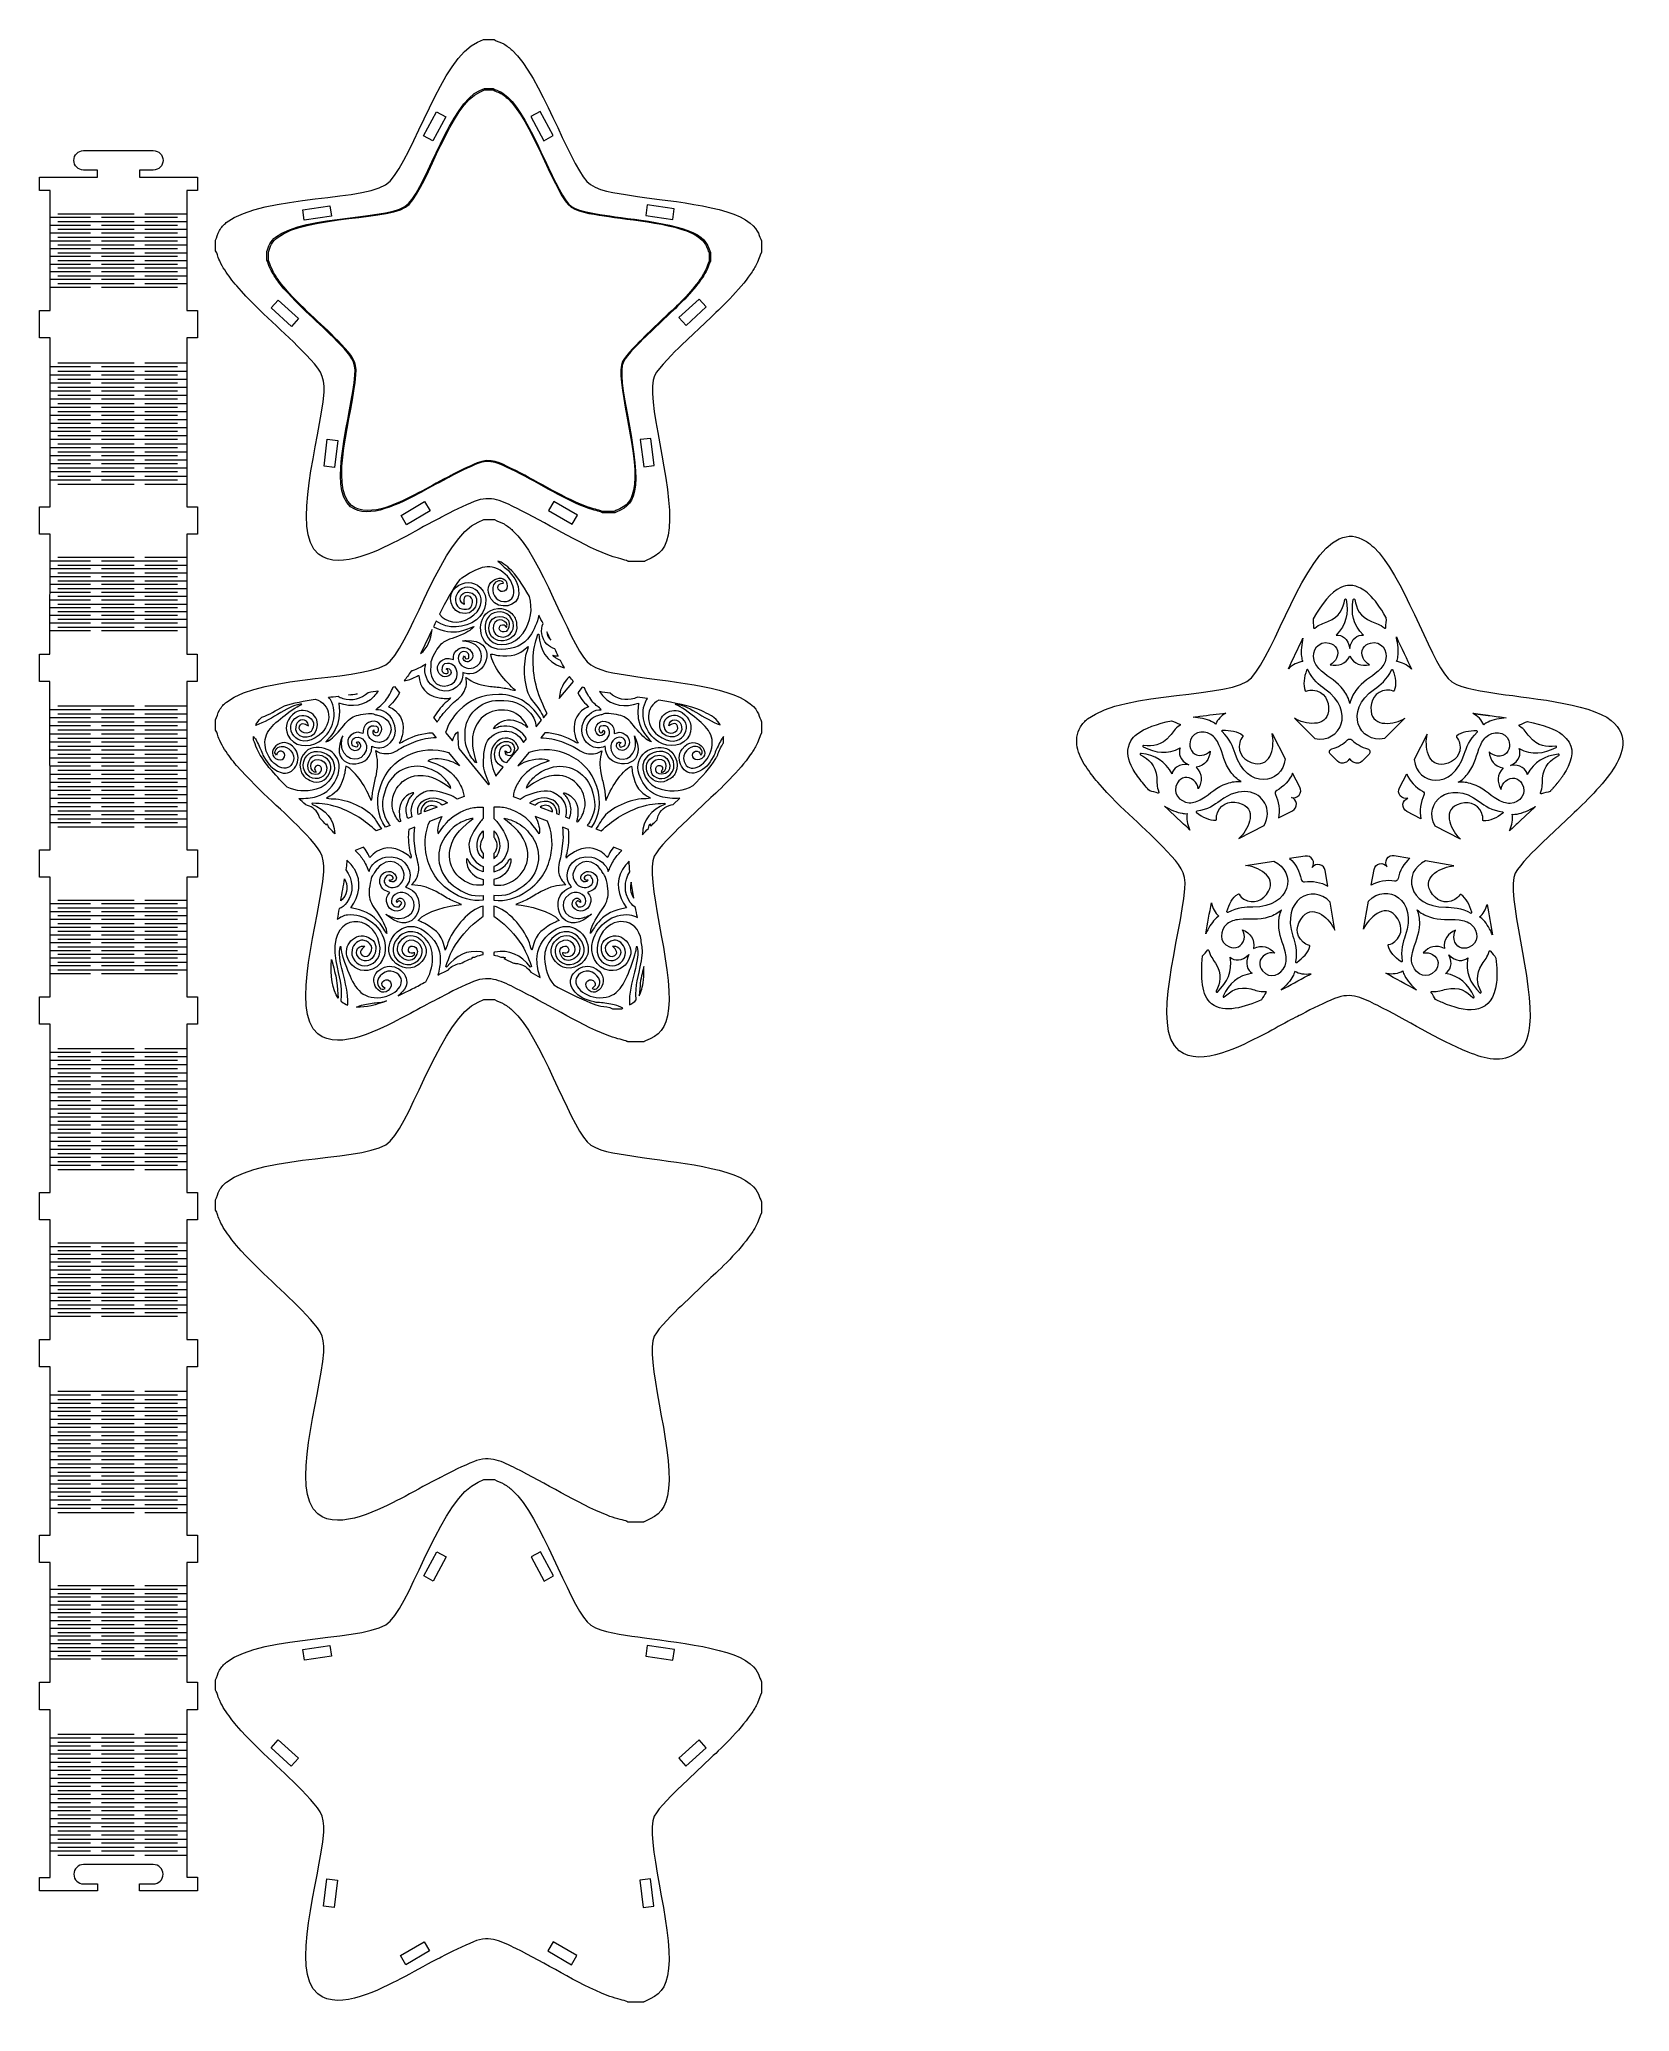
# Model space of a CAD drawing. Header units: centimetres. Extents: x -45 to 46, y -60 to 52.
import ezdxf

# ---------------------------------------------------------------- set-up
doc = ezdxf.new("R2010")
doc.units = ezdxf.units.CM
doc.header["$MEASUREMENT"] = 0
doc.layers.add('layer 1', color=7, linetype='Continuous')

msp = doc.modelspace()

# ---------------------------------------------------------------- linework, layer by layer
at = {"layer": 'layer 1', "color": 242, "lineweight": 9}
for points, knots in [([(-35.08328, 40.87311), (-35.08328, 40.87311), (-35.08194, 40.28129), (-35.08194, 40.28129), (-35.08194, 40.28129), (-34.96533, 40.10702), (-34.99204, 40.01266), (-34.84644, 39.69774), (-34.84644, 39.69774), (-34.74737, 39.48334), (-34.67659, 39.35349), (-34.56259, 39.18103), (-34.56259, 39.18103), (-34.3343, 38.83559), (-34.13114, 38.56312), (-33.87635, 38.27201), (-33.87635, 38.27201), (-32.44362, 36.63478), (-31.23558, 35.75333), (-29.90597, 34.33165), (-29.90597, 34.33165), (-29.19792, 33.57458), (-28.81383, 33.18072), (-28.89202, 32.20473), (-28.89202, 32.20473), (-29.1153, 29.41783), (-30.83819, 24.28202), (-29.20167, 22.96465), (-29.20167, 22.96465), (-27.9605, 21.96556), (-25.57814, 23.29961), (-24.48699, 23.84584), (-24.48699, 23.84584), (-23.79178, 24.19382), (-23.14296, 24.59893), (-22.44368, 24.93982), (-22.44368, 24.93982), (-22.29577, 25.01192), (-22.30814, 25.0012), (-22.18298, 25.07372), (-22.18298, 25.07372), (-21.65955, 25.3771), (-20.86642, 25.73854), (-20.3316, 25.96429), (-20.3316, 25.96429), (-19.37309, 26.36889), (-18.66933, 25.9517), (-17.90985, 25.58285), (-17.90985, 25.58285), (-16.25358, 24.77842), (-14.42398, 23.60163), (-12.7065, 22.92333), (-12.7065, 22.92333), (-12.28022, 22.75501), (-11.85247, 22.6779), (-11.64361, 22.60082), (-11.64361, 22.60082), (-11.50282, 22.54889), (-11.57313, 22.57555), (-11.5166, 22.54017), (-11.5166, 22.54017), (-11.5166, 22.54017), (-10.63145, 22.54217), (-10.63145, 22.54217), (-10.63145, 22.54217), (-10.61878, 22.55018), (-10.6018, 22.5582), (-10.59166, 22.56311), (-10.59166, 22.56311), (-10.59166, 22.56311), (-10.51286, 22.60173), (-10.51286, 22.60173), (-10.51286, 22.60173), (-9.73351, 22.94573), (-9.34107, 23.23243), (-9.20359, 24.46465), (-9.20359, 24.46465), (-8.93959, 26.83125), (-10.62426, 32.01204), (-10.03973, 33.14694), (-10.03973, 33.14694), (-9.79095, 33.62987), (-8.89778, 34.49495), (-8.49474, 34.89336), (-8.49474, 34.89336), (-8.49474, 34.89336), (-6.81384, 36.49678), (-6.81384, 36.49678), (-6.81384, 36.49678), (-6.14268, 37.08789), (-4.95965, 38.30366), (-4.47303, 39.08282), (-4.47303, 39.08282), (-4.369, 39.24941), (-4.26466, 39.40771), (-4.16769, 39.6242), (-4.16769, 39.6242), (-4.16769, 39.6242), (-3.96837, 40.12553), (-3.96837, 40.12553), (-3.96837, 40.12553), (-3.96392, 40.13509), (-3.9509, 40.1422), (-3.94753, 40.1635), (-3.94753, 40.1635), (-3.94418, 40.1851), (-3.93388, 40.18946), (-3.92575, 40.20165), (-3.92575, 40.20165), (-3.92575, 40.20165), (-3.92718, 40.8345), (-3.92718, 40.8345), (-3.92718, 40.8345), (-4.09887, 41.11341), (-4.02254, 41.38615), (-4.58522, 41.85891), (-4.58522, 41.85891), (-5.81095, 42.8888), (-9.64833, 43.14478), (-11.34752, 43.43035), (-11.34752, 43.43035), (-12.25501, 43.58291), (-13.41067, 43.69328), (-13.89647, 44.23236), (-13.89647, 44.23236), (-14.98985, 45.44547), (-16.54152, 50.25951), (-18.15843, 51.71689), (-18.15843, 51.71689), (-18.28352, 51.82964), (-18.46716, 51.98059), (-18.6425, 52.08242), (-18.6425, 52.08242), (-18.81015, 52.17987), (-19.03381, 52.23025), (-19.19452, 52.33505), (-19.19452, 52.33505), (-19.19452, 52.33505), (-19.80434, 52.33367), (-19.80434, 52.33367), (-19.80434, 52.33367), (-19.80434, 52.33367), (-20.12973, 52.18534), (-20.12973, 52.18534), (-20.12973, 52.18534), (-22.18045, 51.30166), (-23.76299, 45.72578), (-25.12184, 44.24454), (-25.12184, 44.24454), (-26.2232, 43.04404), (-32.31945, 43.53231), (-34.46991, 41.8814), (-34.46991, 41.8814), (-34.61186, 41.7724), (-34.7519, 41.61453), (-34.86357, 41.42457), (-34.86357, 41.42457), (-34.97288, 41.23871), (-34.99756, 41.0232), (-35.08328, 40.87311)], [0, 0, 0, 0, 0.024390244, 0.024390244, 0.024390244, 0.024390244, 0.048780488, 0.048780488, 0.048780488, 0.048780488, 0.073170732, 0.073170732, 0.073170732, 0.073170732, 0.097560976, 0.097560976, 0.097560976, 0.097560976, 0.12195122, 0.12195122, 0.12195122, 0.12195122, 0.146341463, 0.146341463, 0.146341463, 0.146341463, 0.170731707, 0.170731707, 0.170731707, 0.170731707, 0.195121951, 0.195121951, 0.195121951, 0.195121951, 0.219512195, 0.219512195, 0.219512195, 0.219512195, 0.243902439, 0.243902439, 0.243902439, 0.243902439, 0.268292683, 0.268292683, 0.268292683, 0.268292683, 0.292682927, 0.292682927, 0.292682927, 0.292682927, 0.317073171, 0.317073171, 0.317073171, 0.317073171, 0.341463415, 0.341463415, 0.341463415, 0.341463415, 0.365853659, 0.365853659, 0.365853659, 0.365853659, 0.390243902, 0.390243902, 0.390243902, 0.390243902, 0.414634146, 0.414634146, 0.414634146, 0.414634146, 0.43902439, 0.43902439, 0.43902439, 0.43902439, 0.463414634, 0.463414634, 0.463414634, 0.463414634, 0.487804878, 0.487804878, 0.487804878, 0.487804878, 0.512195122, 0.512195122, 0.512195122, 0.512195122, 0.536585366, 0.536585366, 0.536585366, 0.536585366, 0.56097561, 0.56097561, 0.56097561, 0.56097561, 0.585365854, 0.585365854, 0.585365854, 0.585365854, 0.609756098, 0.609756098, 0.609756098, 0.609756098, 0.634146341, 0.634146341, 0.634146341, 0.634146341, 0.658536585, 0.658536585, 0.658536585, 0.658536585, 0.682926829, 0.682926829, 0.682926829, 0.682926829, 0.707317073, 0.707317073, 0.707317073, 0.707317073, 0.731707317, 0.731707317, 0.731707317, 0.731707317, 0.756097561, 0.756097561, 0.756097561, 0.756097561, 0.780487805, 0.780487805, 0.780487805, 0.780487805, 0.804878049, 0.804878049, 0.804878049, 0.804878049, 0.829268293, 0.829268293, 0.829268293, 0.829268293, 0.853658537, 0.853658537, 0.853658537, 0.853658537, 0.87804878, 0.87804878, 0.87804878, 0.87804878, 0.902439024, 0.902439024, 0.902439024, 0.902439024, 0.926829268, 0.926829268, 0.926829268, 0.926829268, 0.951219512, 0.951219512, 0.951219512, 0.951219512, 1, 1, 1, 1]), ([(-32.16334, 40.22773), (-32.16334, 40.22773), (-32.16225, 39.74679), (-32.16225, 39.74679), (-32.16225, 39.74679), (-32.06749, 39.60516), (-32.08919, 39.52848), (-31.97087, 39.27257), (-31.97087, 39.27257), (-31.89036, 39.09833), (-31.83285, 38.99281), (-31.7402, 38.85265), (-31.7402, 38.85265), (-31.55468, 38.57194), (-31.38958, 38.35051), (-31.18253, 38.11394), (-31.18253, 38.11394), (-30.01822, 36.78344), (-29.0365, 36.06713), (-27.95598, 34.91179), (-27.95598, 34.91179), (-27.38059, 34.29655), (-27.06845, 33.97648), (-27.13199, 33.18334), (-27.13199, 33.18334), (-27.31344, 30.91856), (-28.71356, 26.74492), (-27.38363, 25.67436), (-27.38363, 25.67436), (-26.37499, 24.86245), (-24.43895, 25.94656), (-23.55223, 26.39046), (-23.55223, 26.39046), (-22.98727, 26.67325), (-22.46, 27.00246), (-21.89172, 27.27948), (-21.89172, 27.27948), (-21.77153, 27.33808), (-21.78158, 27.32936), (-21.67986, 27.3883), (-21.67986, 27.3883), (-21.2545, 27.63485), (-20.60996, 27.92857), (-20.17533, 28.11203), (-20.17533, 28.11203), (-19.3964, 28.44082), (-18.82448, 28.1018), (-18.20729, 27.80205), (-18.20729, 27.80205), (-16.86131, 27.14833), (-15.37449, 26.192), (-13.97877, 25.64078), (-13.97877, 25.64078), (-13.63235, 25.50399), (-13.28474, 25.44133), (-13.115, 25.37869), (-13.115, 25.37869), (-13.00059, 25.33649), (-13.05773, 25.35815), (-13.01179, 25.3294), (-13.01179, 25.3294), (-13.01179, 25.3294), (-12.29248, 25.33103), (-12.29248, 25.33103), (-12.29248, 25.33103), (-12.28218, 25.33754), (-12.26838, 25.34406), (-12.26014, 25.34804), (-12.26014, 25.34804), (-12.26014, 25.34804), (-12.1961, 25.37943), (-12.1961, 25.37943), (-12.1961, 25.37943), (-11.56276, 25.65898), (-11.24384, 25.89197), (-11.13212, 26.89334), (-11.13212, 26.89334), (-10.91758, 28.81657), (-12.28663, 33.02675), (-11.81161, 33.94903), (-11.81161, 33.94903), (-11.60944, 34.34148), (-10.8836, 35.0445), (-10.55607, 35.36826), (-10.55607, 35.36826), (-10.55607, 35.36826), (-9.19008, 36.67129), (-9.19008, 36.67129), (-9.19008, 36.67129), (-8.64466, 37.15166), (-7.68326, 38.13966), (-7.28781, 38.77285), (-7.28781, 38.77285), (-7.20327, 38.90823), (-7.11848, 39.03687), (-7.03968, 39.2128), (-7.03968, 39.2128), (-7.03968, 39.2128), (-6.87769, 39.62021), (-6.87769, 39.62021), (-6.87769, 39.62021), (-6.87408, 39.62797), (-6.8635, 39.63376), (-6.86076, 39.65107), (-6.86076, 39.65107), (-6.85804, 39.66862), (-6.84967, 39.67216), (-6.84306, 39.68207), (-6.84306, 39.68207), (-6.84306, 39.68207), (-6.84422, 40.19636), (-6.84422, 40.19636), (-6.84422, 40.19636), (-6.98375, 40.42301), (-6.92172, 40.64466), (-7.37898, 41.02885), (-7.37898, 41.02885), (-8.37507, 41.86579), (-11.49354, 42.07381), (-12.87439, 42.30588), (-12.87439, 42.30588), (-13.61187, 42.42986), (-14.55101, 42.51955), (-14.9458, 42.95764), (-14.9458, 42.95764), (-15.83434, 43.94348), (-17.09531, 47.85562), (-18.4093, 49.03997), (-18.4093, 49.03997), (-18.51096, 49.1316), (-18.66019, 49.25427), (-18.80268, 49.33701), (-18.80268, 49.33701), (-18.93892, 49.41621), (-19.12068, 49.45715), (-19.25129, 49.54232), (-19.25129, 49.54232), (-19.25129, 49.54232), (-19.74686, 49.5412), (-19.74686, 49.5412), (-19.74686, 49.5412), (-19.74686, 49.5412), (-20.01129, 49.42066), (-20.01129, 49.42066), (-20.01129, 49.42066), (-21.67781, 48.70253), (-22.96387, 44.17127), (-24.06814, 42.96753), (-24.06814, 42.96753), (-24.96316, 41.99195), (-29.9173, 42.38874), (-31.66489, 41.04712), (-31.66489, 41.04712), (-31.78024, 40.95854), (-31.89404, 40.83025), (-31.98479, 40.67588), (-31.98479, 40.67588), (-32.07363, 40.52483), (-32.09368, 40.34971), (-32.16334, 40.22773)], [0, 0, 0, 0, 0.024390244, 0.024390244, 0.024390244, 0.024390244, 0.048780488, 0.048780488, 0.048780488, 0.048780488, 0.073170732, 0.073170732, 0.073170732, 0.073170732, 0.097560976, 0.097560976, 0.097560976, 0.097560976, 0.12195122, 0.12195122, 0.12195122, 0.12195122, 0.146341463, 0.146341463, 0.146341463, 0.146341463, 0.170731707, 0.170731707, 0.170731707, 0.170731707, 0.195121951, 0.195121951, 0.195121951, 0.195121951, 0.219512195, 0.219512195, 0.219512195, 0.219512195, 0.243902439, 0.243902439, 0.243902439, 0.243902439, 0.268292683, 0.268292683, 0.268292683, 0.268292683, 0.292682927, 0.292682927, 0.292682927, 0.292682927, 0.317073171, 0.317073171, 0.317073171, 0.317073171, 0.341463415, 0.341463415, 0.341463415, 0.341463415, 0.365853659, 0.365853659, 0.365853659, 0.365853659, 0.390243902, 0.390243902, 0.390243902, 0.390243902, 0.414634146, 0.414634146, 0.414634146, 0.414634146, 0.43902439, 0.43902439, 0.43902439, 0.43902439, 0.463414634, 0.463414634, 0.463414634, 0.463414634, 0.487804878, 0.487804878, 0.487804878, 0.487804878, 0.512195122, 0.512195122, 0.512195122, 0.512195122, 0.536585366, 0.536585366, 0.536585366, 0.536585366, 0.56097561, 0.56097561, 0.56097561, 0.56097561, 0.585365854, 0.585365854, 0.585365854, 0.585365854, 0.609756098, 0.609756098, 0.609756098, 0.609756098, 0.634146341, 0.634146341, 0.634146341, 0.634146341, 0.658536585, 0.658536585, 0.658536585, 0.658536585, 0.682926829, 0.682926829, 0.682926829, 0.682926829, 0.707317073, 0.707317073, 0.707317073, 0.707317073, 0.731707317, 0.731707317, 0.731707317, 0.731707317, 0.756097561, 0.756097561, 0.756097561, 0.756097561, 0.780487805, 0.780487805, 0.780487805, 0.780487805, 0.804878049, 0.804878049, 0.804878049, 0.804878049, 0.829268293, 0.829268293, 0.829268293, 0.829268293, 0.853658537, 0.853658537, 0.853658537, 0.853658537, 0.87804878, 0.87804878, 0.87804878, 0.87804878, 0.902439024, 0.902439024, 0.902439024, 0.902439024, 0.926829268, 0.926829268, 0.926829268, 0.926829268, 0.951219512, 0.951219512, 0.951219512, 0.951219512, 1, 1, 1, 1]), ([(-32.06939, 40.20506), (-32.06939, 40.20506), (-32.06828, 39.72732), (-32.06828, 39.72732), (-32.06828, 39.72732), (-31.97416, 39.58663), (-31.9957, 39.51046), (-31.87818, 39.25623), (-31.87818, 39.25623), (-31.7982, 39.08315), (-31.74107, 38.97832), (-31.64905, 38.83909), (-31.64905, 38.83909), (-31.46478, 38.56023), (-31.3008, 38.34026), (-31.09515, 38.10525), (-31.09515, 38.10525), (-29.93873, 36.7835), (-28.96369, 36.07187), (-27.8905, 34.92413), (-27.8905, 34.92413), (-27.319, 34.31294), (-27.00898, 33.99497), (-27.07203, 33.20711), (-27.07203, 33.20711), (-27.25205, 30.95739), (-28.64224, 26.81161), (-27.32136, 25.74806), (-27.32136, 25.74806), (-26.31957, 24.94146), (-24.39691, 26.01822), (-23.5163, 26.45909), (-23.5163, 26.45909), (-22.95524, 26.73996), (-22.43162, 27.06694), (-21.86726, 27.34208), (-21.86726, 27.34208), (-21.74789, 27.40028), (-21.75788, 27.39162), (-21.65686, 27.45016), (-21.65686, 27.45016), (-21.23444, 27.69503), (-20.59435, 27.98676), (-20.16272, 28.16896), (-20.16272, 28.16896), (-19.38915, 28.49551), (-18.82113, 28.15869), (-18.20815, 27.86089), (-18.20815, 27.86089), (-16.87136, 27.21141), (-15.39467, 26.26133), (-14.00848, 25.71366), (-14.00848, 25.71366), (-13.66443, 25.57775), (-13.3192, 25.51548), (-13.15063, 25.45324), (-13.15063, 25.45324), (-13.037, 25.41131), (-13.09374, 25.43284), (-13.04812, 25.40427), (-13.04812, 25.40427), (-13.04812, 25.40427), (-12.33374, 25.40583), (-12.33374, 25.40583), (-12.33374, 25.40583), (-12.32351, 25.4123), (-12.30981, 25.41877), (-12.30163, 25.42273), (-12.30163, 25.42273), (-12.30163, 25.42273), (-12.23802, 25.45391), (-12.23802, 25.45391), (-12.23802, 25.45391), (-11.60906, 25.73155), (-11.29235, 25.96296), (-11.18147, 26.95767), (-11.18147, 26.95767), (-10.96855, 28.8681), (-12.32853, 33.0504), (-11.85685, 33.96652), (-11.85685, 33.96652), (-11.65608, 34.35634), (-10.93528, 35.05463), (-10.61002, 35.37622), (-10.61002, 35.37622), (-10.61002, 35.37622), (-9.25351, 36.67047), (-9.25351, 36.67047), (-9.25351, 36.67047), (-8.71187, 37.14761), (-7.75715, 38.12897), (-7.36446, 38.75792), (-7.36446, 38.75792), (-7.28051, 38.89239), (-7.19631, 39.02017), (-7.11806, 39.19492), (-7.11806, 39.19492), (-7.11806, 39.19492), (-6.95723, 39.59962), (-6.95723, 39.59962), (-6.95723, 39.59962), (-6.95364, 39.60733), (-6.94313, 39.61307), (-6.94041, 39.63027), (-6.94041, 39.63027), (-6.93771, 39.6477), (-6.9294, 39.65122), (-6.92284, 39.66106), (-6.92284, 39.66106), (-6.92284, 39.66106), (-6.92403, 40.17193), (-6.92403, 40.17193), (-6.92403, 40.17193), (-7.06261, 40.39709), (-7.00103, 40.61726), (-7.45518, 40.99893), (-7.45518, 40.99893), (-8.4445, 41.83039), (-11.54159, 42.03727), (-12.91298, 42.2679), (-12.91298, 42.2679), (-13.64541, 42.39111), (-14.57811, 42.48028), (-14.97023, 42.91549), (-14.97023, 42.91549), (-15.85274, 43.89484), (-17.10537, 47.78109), (-18.41043, 48.95766), (-18.41043, 48.95766), (-18.5114, 49.04869), (-18.65962, 49.17056), (-18.80113, 49.25276), (-18.80113, 49.25276), (-18.93644, 49.33144), (-19.11696, 49.37212), (-19.24668, 49.45674), (-19.24668, 49.45674), (-19.24668, 49.45674), (-19.73884, 49.45567), (-19.73884, 49.45567), (-19.73884, 49.45567), (-19.73884, 49.45567), (-20.00145, 49.33594), (-20.00145, 49.33594), (-20.00145, 49.33594), (-21.65648, 48.62272), (-22.93336, 44.12168), (-24.02996, 42.92603), (-24.02996, 42.92603), (-24.91877, 41.95699), (-29.83894, 42.35154), (-31.57443, 41.01897), (-31.57443, 41.01897), (-31.68898, 40.93099), (-31.802, 40.80356), (-31.89211, 40.65022), (-31.89211, 40.65022), (-31.98032, 40.50019), (-32.00022, 40.32622), (-32.06939, 40.20506)], [0, 0, 0, 0, 0.024390244, 0.024390244, 0.024390244, 0.024390244, 0.048780488, 0.048780488, 0.048780488, 0.048780488, 0.073170732, 0.073170732, 0.073170732, 0.073170732, 0.097560976, 0.097560976, 0.097560976, 0.097560976, 0.12195122, 0.12195122, 0.12195122, 0.12195122, 0.146341463, 0.146341463, 0.146341463, 0.146341463, 0.170731707, 0.170731707, 0.170731707, 0.170731707, 0.195121951, 0.195121951, 0.195121951, 0.195121951, 0.219512195, 0.219512195, 0.219512195, 0.219512195, 0.243902439, 0.243902439, 0.243902439, 0.243902439, 0.268292683, 0.268292683, 0.268292683, 0.268292683, 0.292682927, 0.292682927, 0.292682927, 0.292682927, 0.317073171, 0.317073171, 0.317073171, 0.317073171, 0.341463415, 0.341463415, 0.341463415, 0.341463415, 0.365853659, 0.365853659, 0.365853659, 0.365853659, 0.390243902, 0.390243902, 0.390243902, 0.390243902, 0.414634146, 0.414634146, 0.414634146, 0.414634146, 0.43902439, 0.43902439, 0.43902439, 0.43902439, 0.463414634, 0.463414634, 0.463414634, 0.463414634, 0.487804878, 0.487804878, 0.487804878, 0.487804878, 0.512195122, 0.512195122, 0.512195122, 0.512195122, 0.536585366, 0.536585366, 0.536585366, 0.536585366, 0.56097561, 0.56097561, 0.56097561, 0.56097561, 0.585365854, 0.585365854, 0.585365854, 0.585365854, 0.609756098, 0.609756098, 0.609756098, 0.609756098, 0.634146341, 0.634146341, 0.634146341, 0.634146341, 0.658536585, 0.658536585, 0.658536585, 0.658536585, 0.682926829, 0.682926829, 0.682926829, 0.682926829, 0.707317073, 0.707317073, 0.707317073, 0.707317073, 0.731707317, 0.731707317, 0.731707317, 0.731707317, 0.756097561, 0.756097561, 0.756097561, 0.756097561, 0.780487805, 0.780487805, 0.780487805, 0.780487805, 0.804878049, 0.804878049, 0.804878049, 0.804878049, 0.829268293, 0.829268293, 0.829268293, 0.829268293, 0.853658537, 0.853658537, 0.853658537, 0.853658537, 0.87804878, 0.87804878, 0.87804878, 0.87804878, 0.902439024, 0.902439024, 0.902439024, 0.902439024, 0.926829268, 0.926829268, 0.926829268, 0.926829268, 0.951219512, 0.951219512, 0.951219512, 0.951219512, 1, 1, 1, 1]), ([(-36.71684, -52.52184), (-36.71684, -52.52184), (-36.71684, -44.31726), (-36.71684, -44.31726), (-36.71684, -44.31726), (-36.71684, -44.31726), (-36.71684, -42.96796), (-36.71684, -42.96796), (-36.71684, -42.96796), (-36.71684, -42.96796), (-36.11692, -42.96796), (-36.11692, -42.96796), (-36.11692, -42.96796), (-36.11692, -42.96796), (-36.11692, -41.40648), (-36.11692, -41.40648), (-36.11692, -41.40648), (-36.11692, -41.40648), (-36.71684, -41.40648), (-36.71684, -41.40648), (-36.71684, -41.40648), (-36.71684, -41.40648), (-36.71684, -34.57499), (-36.71684, -34.57499), (-36.71684, -34.57499), (-36.71684, -34.57499), (-36.11692, -34.57499), (-36.11692, -34.57499), (-36.11692, -34.57499), (-36.11692, -34.57499), (-36.11692, -33.0135), (-36.11692, -33.0135), (-36.11692, -33.0135), (-36.11692, -33.0135), (-36.71684, -33.0135), (-36.71684, -33.0135), (-36.71684, -33.0135), (-36.71684, -33.0135), (-36.71684, -23.40923), (-36.71684, -23.40923), (-36.71684, -23.40923), (-36.71684, -23.40923), (-36.11692, -23.40923), (-36.11692, -23.40923), (-36.11692, -23.40923), (-36.11692, -23.40923), (-36.11692, -21.84775), (-36.11692, -21.84775), (-36.11692, -21.84775), (-36.11692, -21.84775), (-36.71684, -21.84775), (-36.71684, -21.84775), (-36.71684, -21.84775), (-36.71684, -21.84775), (-36.71684, -15.01626), (-36.71684, -15.01626), (-36.71684, -15.01626), (-36.71684, -15.01626), (-36.11692, -15.01626), (-36.11692, -15.01626), (-36.11692, -15.01626), (-36.11692, -15.01626), (-36.11692, -13.45477), (-36.11692, -13.45477), (-36.11692, -13.45477), (-36.11692, -13.45477), (-36.71684, -13.45477), (-36.71684, -13.45477), (-36.71684, -13.45477), (-36.71684, -13.45477), (-36.71684, -3.85054), (-36.71684, -3.85054), (-36.71684, -3.85054), (-36.71684, -3.85054), (-36.11692, -3.85054), (-36.11692, -3.85054), (-36.11692, -3.85054), (-36.11692, -3.85054), (-36.11692, -2.28905), (-36.11692, -2.28905), (-36.11692, -2.28905), (-36.11692, -2.28905), (-36.71684, -2.28905), (-36.71684, -2.28905), (-36.71684, -2.28905), (-36.71684, -2.28905), (-36.71684, 4.54244), (-36.71684, 4.54244), (-36.71684, 4.54244), (-36.71684, 4.54244), (-36.11692, 4.54244), (-36.11692, 4.54244), (-36.11692, 4.54244), (-36.11692, 4.54244), (-36.11692, 6.10392), (-36.11692, 6.10392), (-36.11692, 6.10392), (-36.11692, 6.10392), (-36.71684, 6.10392), (-36.71684, 6.10392), (-36.71684, 6.10392), (-36.71684, 6.10392), (-36.72394, 15.70158), (-36.72394, 15.70158), (-36.72394, 15.70158), (-36.72394, 15.70158), (-36.12402, 15.70158), (-36.12402, 15.70158), (-36.12402, 15.70158), (-36.12402, 15.70158), (-36.12402, 17.26306), (-36.12402, 17.26306), (-36.12402, 17.26306), (-36.12402, 17.26306), (-36.72394, 17.26306), (-36.72394, 17.26306), (-36.72394, 17.26306), (-36.72394, 17.26306), (-36.71684, 24.10115), (-36.71684, 24.10115), (-36.71684, 24.10115), (-36.71684, 24.10115), (-36.11692, 24.10115), (-36.11692, 24.10115), (-36.11692, 24.10115), (-36.11692, 24.10115), (-36.11692, 25.66264), (-36.11692, 25.66264), (-36.11692, 25.66264), (-36.11692, 25.66264), (-36.71684, 25.66264), (-36.71684, 25.66264), (-36.71684, 25.66264), (-36.71684, 25.66264), (-36.71684, 33.95228), (-36.71684, 33.95228), (-36.71684, 33.95228), (-36.71684, 33.95228), (-36.71684, 35.31167), (-36.71684, 35.31167), (-36.71684, 35.31167), (-36.71684, 35.31167), (-36.11692, 35.31167), (-36.11692, 35.31167), (-36.11692, 35.31167), (-36.11692, 35.31167), (-36.11692, 36.87315), (-36.11692, 36.87315), (-36.11692, 36.87315), (-36.11692, 36.87315), (-36.71684, 36.87315), (-36.71684, 36.87315), (-36.71684, 36.87315), (-36.71684, 36.87315), (-36.71684, 42.83101), (-36.71684, 42.83101), (-36.71684, 42.83101), (-36.71684, 42.83101), (-36.71684, 43.41856), (-36.71684, 43.41856), (-36.71684, 43.41856), (-36.71684, 43.41856), (-36.71684, 43.43808), (-36.71684, 43.43808), (-36.71684, 43.43808), (-36.71684, 43.43808), (-36.71684, 43.57855), (-36.71684, 43.57855), (-36.71684, 43.57855), (-36.71684, 43.57855), (-36.71684, 43.70218), (-36.71684, 43.70218), (-36.71684, 43.70218), (-36.71684, 43.70218), (-36.71684, 43.71253), (-36.71684, 43.71253), (-36.71684, 43.71253), (-36.71684, 43.71253), (-36.11692, 43.71253), (-36.11692, 43.71253), (-36.11692, 43.71253), (-36.11692, 43.71253), (-36.11692, 43.7127), (-36.11692, 43.7127), (-36.11692, 43.7127), (-36.11692, 43.7127), (-36.11692, 43.96029), (-36.11692, 43.96029), (-36.11692, 43.96029), (-36.11692, 43.96029), (-36.11692, 44.47693), (-36.11692, 44.47693), (-36.11692, 44.47693), (-36.11692, 44.47693), (-36.11692, 44.4854), (-36.11692, 44.4854), (-36.11692, 44.4854), (-36.8393, 44.4854), (-37.55815, 44.48292), (-38.28199, 44.48292), (-38.28199, 44.48292), (-38.28199, 44.48292), (-39.06273, 44.48292), (-39.06273, 44.48292), (-39.06273, 44.48292), (-39.06273, 44.48292), (-39.42849, 44.48292), (-39.42849, 44.48292), (-39.42849, 44.48292), (-39.42849, 44.48292), (-39.42849, 44.87989), (-39.42849, 44.87989), (-39.42849, 44.87989), (-39.42849, 44.87989), (-38.63586, 44.87989), (-38.63586, 44.87989), (-38.63586, 44.87989), (-38.33051, 44.87989), (-38.0807, 45.12971), (-38.0807, 45.43508), (-38.0807, 45.43508), (-38.0807, 45.43508), (-38.0807, 45.43508), (-38.0807, 45.43508), (-38.0807, 45.43508), (-38.0807, 45.74042), (-38.33051, 45.99022), (-38.63586, 45.99022), (-38.63586, 45.99022), (-38.63586, 45.99022), (-42.61234, 45.99022), (-42.61234, 45.99022), (-42.61234, 45.99022), (-42.91768, 45.99022), (-43.1675, 45.74042), (-43.1675, 45.43508), (-43.1675, 45.43508), (-43.1675, 45.43508), (-43.1675, 45.43508), (-43.1675, 45.43508), (-43.1675, 45.43508), (-43.1675, 45.12971), (-42.91768, 44.87989), (-42.61234, 44.87989), (-42.61234, 44.87989), (-42.61234, 44.87989), (-41.81971, 44.87989), (-41.81971, 44.87989), (-41.81971, 44.87989), (-41.81971, 44.87989), (-41.81971, 44.48292), (-41.81971, 44.48292), (-41.81971, 44.48292), (-41.81971, 44.48292), (-42.1857, 44.48292), (-42.1857, 44.48292), (-42.1857, 44.48292), (-42.1857, 44.48292), (-42.96644, 44.48292), (-42.96644, 44.48292), (-42.96644, 44.48292), (-42.96644, 44.48292), (-43.74718, 44.48292), (-43.74718, 44.48292), (-43.74718, 44.48292), (-43.74718, 44.48292), (-43.94533, 44.48292), (-43.94533, 44.48292), (-43.94533, 44.48292), (-43.94533, 44.48292), (-44.08245, 44.48292), (-44.08245, 44.48292), (-44.08245, 44.48292), (-44.08245, 44.48292), (-44.52425, 44.48292), (-44.52425, 44.48292), (-44.52425, 44.48292), (-44.52425, 44.48292), (-45.12418, 44.48292), (-45.12418, 44.48292), (-45.12418, 44.48292), (-45.12418, 44.48292), (-45.12418, 43.71904), (-45.12418, 43.71904), (-45.12418, 43.71904), (-45.12418, 43.71904), (-44.52425, 43.71904), (-44.52425, 43.71904), (-44.52425, 43.71904), (-44.52425, 43.71904), (-44.52425, 43.57855), (-44.52425, 43.57855), (-44.52425, 43.57855), (-44.52425, 43.57855), (-44.52425, 43.43808), (-44.52425, 43.43808), (-44.52425, 43.43808), (-44.52425, 43.43808), (-44.52425, 43.15053), (-44.52425, 43.15053), (-44.52425, 43.15053), (-44.52425, 43.15053), (-44.52425, 42.83101), (-44.52425, 42.83101), (-44.52425, 42.83101), (-44.52425, 42.83101), (-44.52425, 36.87315), (-44.52425, 36.87315), (-44.52425, 36.87315), (-44.52425, 36.87315), (-45.12418, 36.87315), (-45.12418, 36.87315), (-45.12418, 36.87315), (-45.12418, 36.87315), (-45.12418, 35.31167), (-45.12418, 35.31167), (-45.12418, 35.31167), (-45.12418, 35.31167), (-44.52425, 35.31167), (-44.52425, 35.31167), (-44.52425, 35.31167), (-44.52425, 35.31167), (-44.52425, 33.95228), (-44.52425, 33.95228), (-44.52425, 33.95228), (-44.52425, 33.95228), (-44.52425, 25.66264), (-44.52425, 25.66264), (-44.52425, 25.66264), (-44.52425, 25.66264), (-45.12418, 25.66264), (-45.12418, 25.66264), (-45.12418, 25.66264), (-45.12418, 25.66264), (-45.12418, 24.10115), (-45.12418, 24.10115), (-45.12418, 24.10115), (-45.12418, 24.10115), (-44.52425, 24.10115), (-44.52425, 24.10115), (-44.52425, 24.10115), (-44.52425, 24.10115), (-44.53136, 17.26306), (-44.53136, 17.26306), (-44.53136, 17.26306), (-44.53136, 17.26306), (-45.13128, 17.26306), (-45.13128, 17.26306), (-45.13128, 17.26306), (-45.13128, 17.26306), (-45.13128, 15.70158), (-45.13128, 15.70158), (-45.13128, 15.70158), (-45.13128, 15.70158), (-44.53136, 15.70158), (-44.53136, 15.70158), (-44.53136, 15.70158), (-44.53136, 15.70158), (-44.52425, 6.10392), (-44.52425, 6.10392), (-44.52425, 6.10392), (-44.52425, 6.10392), (-45.12418, 6.10392), (-45.12418, 6.10392), (-45.12418, 6.10392), (-45.12418, 6.10392), (-45.12418, 4.54244), (-45.12418, 4.54244), (-45.12418, 4.54244), (-45.12418, 4.54244), (-44.52425, 4.54244), (-44.52425, 4.54244), (-44.52425, 4.54244), (-44.52425, 4.54244), (-44.52425, -2.28905), (-44.52425, -2.28905), (-44.52425, -2.28905), (-44.52425, -2.28905), (-45.12418, -2.28905), (-45.12418, -2.28905), (-45.12418, -2.28905), (-45.12418, -2.28905), (-45.12418, -3.85054), (-45.12418, -3.85054), (-45.12418, -3.85054), (-45.12418, -3.85054), (-44.52425, -3.85054), (-44.52425, -3.85054), (-44.52425, -3.85054), (-44.52425, -3.85054), (-44.52425, -13.45477), (-44.52425, -13.45477), (-44.52425, -13.45477), (-44.52425, -13.45477), (-45.12418, -13.45477), (-45.12418, -13.45477), (-45.12418, -13.45477), (-45.12418, -13.45477), (-45.12418, -15.01626), (-45.12418, -15.01626), (-45.12418, -15.01626), (-45.12418, -15.01626), (-44.52425, -15.01626), (-44.52425, -15.01626), (-44.52425, -15.01626), (-44.52425, -15.01626), (-44.52425, -21.84775), (-44.52425, -21.84775), (-44.52425, -21.84775), (-44.52425, -21.84775), (-45.12418, -21.84775), (-45.12418, -21.84775), (-45.12418, -21.84775), (-45.12418, -21.84775), (-45.12418, -23.40923), (-45.12418, -23.40923), (-45.12418, -23.40923), (-45.12418, -23.40923), (-44.52425, -23.40923), (-44.52425, -23.40923), (-44.52425, -23.40923), (-44.52425, -23.40923), (-44.52425, -33.0135), (-44.52425, -33.0135), (-44.52425, -33.0135), (-44.52425, -33.0135), (-45.12418, -33.0135), (-45.12418, -33.0135), (-45.12418, -33.0135), (-45.12418, -33.0135), (-45.12418, -34.57499), (-45.12418, -34.57499), (-45.12418, -34.57499), (-45.12418, -34.57499), (-44.52425, -34.57499), (-44.52425, -34.57499), (-44.52425, -34.57499), (-44.52425, -34.57499), (-44.52425, -41.40648), (-44.52425, -41.40648), (-44.52425, -41.40648), (-44.52425, -41.40648), (-45.12418, -41.40648), (-45.12418, -41.40648), (-45.12418, -41.40648), (-45.12418, -41.40648), (-45.12418, -42.96796), (-45.12418, -42.96796), (-45.12418, -42.96796), (-45.12418, -42.96796), (-44.52425, -42.96796), (-44.52425, -42.96796), (-44.52425, -42.96796), (-44.52425, -42.96796), (-44.52425, -44.31726), (-44.52425, -44.31726), (-44.52425, -44.31726), (-44.52425, -44.31726), (-44.52425, -52.53775), (-44.52425, -52.53775), (-44.52425, -52.53775), (-44.52425, -52.53775), (-45.13128, -52.53775), (-45.13128, -52.53775), (-45.13128, -52.53775), (-45.13128, -52.53775), (-45.13128, -53.31062), (-45.13128, -53.31062), (-45.13128, -53.31062), (-45.13128, -53.31062), (-44.52425, -53.31062), (-44.52425, -53.31062), (-44.52425, -53.31062), (-44.52425, -53.31062), (-44.39288, -53.31062), (-44.39288, -53.31062), (-44.39288, -53.31062), (-44.39288, -53.31062), (-43.72766, -53.31062), (-43.72766, -53.31062), (-43.72766, -53.31062), (-43.72766, -53.31062), (-42.94692, -53.31062), (-42.94692, -53.31062), (-42.94692, -53.31062), (-42.94692, -53.31062), (-42.16618, -53.31062), (-42.16618, -53.31062), (-42.16618, -53.31062), (-42.16618, -53.31062), (-41.81971, -53.31062), (-41.81971, -53.31062), (-41.81971, -53.31062), (-41.81971, -53.31062), (-41.81971, -52.91366), (-41.81971, -52.91366), (-41.81971, -52.91366), (-41.81971, -52.91366), (-42.61234, -52.91366), (-42.61234, -52.91366), (-42.61234, -52.91366), (-42.91768, -52.91366), (-43.1675, -52.66384), (-43.1675, -52.35847), (-43.1675, -52.35847), (-43.1675, -52.35847), (-43.1675, -52.35847), (-43.1675, -52.35847), (-43.1675, -52.35847), (-43.1675, -52.05312), (-42.91768, -51.80332), (-42.61234, -51.80332), (-42.61234, -51.80332), (-42.61234, -51.80332), (-38.63586, -51.80332), (-38.63586, -51.80332), (-38.63586, -51.80332), (-38.33051, -51.80332), (-38.0807, -52.05312), (-38.0807, -52.35847), (-38.0807, -52.35847), (-38.0807, -52.35847), (-38.0807, -52.35847), (-38.0807, -52.35847), (-38.0807, -52.35847), (-38.0807, -52.66384), (-38.33051, -52.91366), (-38.63586, -52.91366), (-38.63586, -52.91366), (-38.63586, -52.91366), (-39.42849, -52.91366), (-39.42849, -52.91366), (-39.42849, -52.91366), (-39.42849, -52.91366), (-39.42849, -53.31062), (-39.42849, -53.31062), (-39.42849, -53.31062), (-39.42849, -53.31062), (-39.04321, -53.31062), (-39.04321, -53.31062), (-39.04321, -53.31062), (-39.04321, -53.31062), (-38.26247, -53.31062), (-38.26247, -53.31062), (-38.26247, -53.31062), (-38.26247, -53.31062), (-37.74816, -53.31062), (-37.74816, -53.31062), (-37.74816, -53.31062), (-37.74816, -53.31062), (-37.50125, -53.31062), (-37.50125, -53.31062), (-37.50125, -53.31062), (-37.50125, -53.31062), (-36.7183, -53.31062), (-36.7183, -53.31062), (-36.7183, -53.31062), (-36.7183, -53.31062), (-36.11692, -53.31062), (-36.11692, -53.31062), (-36.11692, -53.31062), (-36.11692, -53.31062), (-36.11692, -53.03848), (-36.11692, -53.03848), (-36.11692, -53.03848), (-36.11692, -53.03848), (-36.11692, -52.52184), (-36.11692, -52.52184), (-36.11692, -52.52184), (-36.11692, -52.52184), (-36.71684, -52.52184), (-36.71684, -52.52184)], [0, 0, 0, 0, 0.006944444, 0.006944444, 0.006944444, 0.006944444, 0.013888889, 0.013888889, 0.013888889, 0.013888889, 0.020833333, 0.020833333, 0.020833333, 0.020833333, 0.027777778, 0.027777778, 0.027777778, 0.027777778, 0.034722222, 0.034722222, 0.034722222, 0.034722222, 0.041666667, 0.041666667, 0.041666667, 0.041666667, 0.048611111, 0.048611111, 0.048611111, 0.048611111, 0.055555556, 0.055555556, 0.055555556, 0.055555556, 0.0625, 0.0625, 0.0625, 0.0625, 0.069444444, 0.069444444, 0.069444444, 0.069444444, 0.076388889, 0.076388889, 0.076388889, 0.076388889, 0.083333333, 0.083333333, 0.083333333, 0.083333333, 0.090277778, 0.090277778, 0.090277778, 0.090277778, 0.097222222, 0.097222222, 0.097222222, 0.097222222, 0.104166667, 0.104166667, 0.104166667, 0.104166667, 0.111111111, 0.111111111, 0.111111111, 0.111111111, 0.118055556, 0.118055556, 0.118055556, 0.118055556, 0.125, 0.125, 0.125, 0.125, 0.131944444, 0.131944444, 0.131944444, 0.131944444, 0.138888889, 0.138888889, 0.138888889, 0.138888889, 0.145833333, 0.145833333, 0.145833333, 0.145833333, 0.152777778, 0.152777778, 0.152777778, 0.152777778, 0.159722222, 0.159722222, 0.159722222, 0.159722222, 0.166666667, 0.166666667, 0.166666667, 0.166666667, 0.173611111, 0.173611111, 0.173611111, 0.173611111, 0.180555556, 0.180555556, 0.180555556, 0.180555556, 0.1875, 0.1875, 0.1875, 0.1875, 0.194444444, 0.194444444, 0.194444444, 0.194444444, 0.201388889, 0.201388889, 0.201388889, 0.201388889, 0.208333333, 0.208333333, 0.208333333, 0.208333333, 0.215277778, 0.215277778, 0.215277778, 0.215277778, 0.222222222, 0.222222222, 0.222222222, 0.222222222, 0.229166667, 0.229166667, 0.229166667, 0.229166667, 0.236111111, 0.236111111, 0.236111111, 0.236111111, 0.243055556, 0.243055556, 0.243055556, 0.243055556, 0.25, 0.25, 0.25, 0.25, 0.256944444, 0.256944444, 0.256944444, 0.256944444, 0.263888889, 0.263888889, 0.263888889, 0.263888889, 0.270833333, 0.270833333, 0.270833333, 0.270833333, 0.277777778, 0.277777778, 0.277777778, 0.277777778, 0.284722222, 0.284722222, 0.284722222, 0.284722222, 0.291666667, 0.291666667, 0.291666667, 0.291666667, 0.298611111, 0.298611111, 0.298611111, 0.298611111, 0.305555556, 0.305555556, 0.305555556, 0.305555556, 0.3125, 0.3125, 0.3125, 0.3125, 0.319444444, 0.319444444, 0.319444444, 0.319444444, 0.326388889, 0.326388889, 0.326388889, 0.326388889, 0.333333333, 0.333333333, 0.333333333, 0.333333333, 0.340277778, 0.340277778, 0.340277778, 0.340277778, 0.347222222, 0.347222222, 0.347222222, 0.347222222, 0.354166667, 0.354166667, 0.354166667, 0.354166667, 0.361111111, 0.361111111, 0.361111111, 0.361111111, 0.368055556, 0.368055556, 0.368055556, 0.368055556, 0.375, 0.375, 0.375, 0.375, 0.381944444, 0.381944444, 0.381944444, 0.381944444, 0.388888889, 0.388888889, 0.388888889, 0.388888889, 0.395833333, 0.395833333, 0.395833333, 0.395833333, 0.402777778, 0.402777778, 0.402777778, 0.402777778, 0.409722222, 0.409722222, 0.409722222, 0.409722222, 0.416666667, 0.416666667, 0.416666667, 0.416666667, 0.423611111, 0.423611111, 0.423611111, 0.423611111, 0.430555556, 0.430555556, 0.430555556, 0.430555556, 0.4375, 0.4375, 0.4375, 0.4375, 0.444444444, 0.444444444, 0.444444444, 0.444444444, 0.451388889, 0.451388889, 0.451388889, 0.451388889, 0.458333333, 0.458333333, 0.458333333, 0.458333333, 0.465277778, 0.465277778, 0.465277778, 0.465277778, 0.472222222, 0.472222222, 0.472222222, 0.472222222, 0.479166667, 0.479166667, 0.479166667, 0.479166667, 0.486111111, 0.486111111, 0.486111111, 0.486111111, 0.493055556, 0.493055556, 0.493055556, 0.493055556, 0.5, 0.5, 0.5, 0.5, 0.506944444, 0.506944444, 0.506944444, 0.506944444, 0.513888889, 0.513888889, 0.513888889, 0.513888889, 0.520833333, 0.520833333, 0.520833333, 0.520833333, 0.527777778, 0.527777778, 0.527777778, 0.527777778, 0.534722222, 0.534722222, 0.534722222, 0.534722222, 0.541666667, 0.541666667, 0.541666667, 0.541666667, 0.548611111, 0.548611111, 0.548611111, 0.548611111, 0.555555556, 0.555555556, 0.555555556, 0.555555556, 0.5625, 0.5625, 0.5625, 0.5625, 0.569444444, 0.569444444, 0.569444444, 0.569444444, 0.576388889, 0.576388889, 0.576388889, 0.576388889, 0.583333333, 0.583333333, 0.583333333, 0.583333333, 0.590277778, 0.590277778, 0.590277778, 0.590277778, 0.597222222, 0.597222222, 0.597222222, 0.597222222, 0.604166667, 0.604166667, 0.604166667, 0.604166667, 0.611111111, 0.611111111, 0.611111111, 0.611111111, 0.618055556, 0.618055556, 0.618055556, 0.618055556, 0.625, 0.625, 0.625, 0.625, 0.631944444, 0.631944444, 0.631944444, 0.631944444, 0.638888889, 0.638888889, 0.638888889, 0.638888889, 0.645833333, 0.645833333, 0.645833333, 0.645833333, 0.652777778, 0.652777778, 0.652777778, 0.652777778, 0.659722222, 0.659722222, 0.659722222, 0.659722222, 0.666666667, 0.666666667, 0.666666667, 0.666666667, 0.673611111, 0.673611111, 0.673611111, 0.673611111, 0.680555556, 0.680555556, 0.680555556, 0.680555556, 0.6875, 0.6875, 0.6875, 0.6875, 0.694444444, 0.694444444, 0.694444444, 0.694444444, 0.701388889, 0.701388889, 0.701388889, 0.701388889, 0.708333333, 0.708333333, 0.708333333, 0.708333333, 0.715277778, 0.715277778, 0.715277778, 0.715277778, 0.722222222, 0.722222222, 0.722222222, 0.722222222, 0.729166667, 0.729166667, 0.729166667, 0.729166667, 0.736111111, 0.736111111, 0.736111111, 0.736111111, 0.743055556, 0.743055556, 0.743055556, 0.743055556, 0.75, 0.75, 0.75, 0.75, 0.756944444, 0.756944444, 0.756944444, 0.756944444, 0.763888889, 0.763888889, 0.763888889, 0.763888889, 0.770833333, 0.770833333, 0.770833333, 0.770833333, 0.777777778, 0.777777778, 0.777777778, 0.777777778, 0.784722222, 0.784722222, 0.784722222, 0.784722222, 0.791666667, 0.791666667, 0.791666667, 0.791666667, 0.798611111, 0.798611111, 0.798611111, 0.798611111, 0.805555556, 0.805555556, 0.805555556, 0.805555556, 0.8125, 0.8125, 0.8125, 0.8125, 0.819444444, 0.819444444, 0.819444444, 0.819444444, 0.826388889, 0.826388889, 0.826388889, 0.826388889, 0.833333333, 0.833333333, 0.833333333, 0.833333333, 0.840277778, 0.840277778, 0.840277778, 0.840277778, 0.847222222, 0.847222222, 0.847222222, 0.847222222, 0.854166667, 0.854166667, 0.854166667, 0.854166667, 0.861111111, 0.861111111, 0.861111111, 0.861111111, 0.868055556, 0.868055556, 0.868055556, 0.868055556, 0.875, 0.875, 0.875, 0.875, 0.881944444, 0.881944444, 0.881944444, 0.881944444, 0.888888889, 0.888888889, 0.888888889, 0.888888889, 0.895833333, 0.895833333, 0.895833333, 0.895833333, 0.902777778, 0.902777778, 0.902777778, 0.902777778, 0.909722222, 0.909722222, 0.909722222, 0.909722222, 0.916666667, 0.916666667, 0.916666667, 0.916666667, 0.923611111, 0.923611111, 0.923611111, 0.923611111, 0.930555556, 0.930555556, 0.930555556, 0.930555556, 0.9375, 0.9375, 0.9375, 0.9375, 0.944444444, 0.944444444, 0.944444444, 0.944444444, 0.951388889, 0.951388889, 0.951388889, 0.951388889, 0.958333333, 0.958333333, 0.958333333, 0.958333333, 0.965277778, 0.965277778, 0.965277778, 0.965277778, 0.972222222, 0.972222222, 0.972222222, 0.972222222, 0.979166667, 0.979166667, 0.979166667, 0.979166667, 0.986111111, 0.986111111, 0.986111111, 0.986111111, 1, 1, 1, 1]), ([(-35.08247, 13.51617), (-35.08247, 13.51617), (-35.08247, 12.92434), (-35.08247, 12.92434), (-35.08247, 12.92434), (-34.96626, 12.74981), (-34.99317, 12.65552), (-34.84829, 12.34027), (-34.84829, 12.34027), (-34.7497, 12.12565), (-34.67922, 11.99563), (-34.5656, 11.82291), (-34.5656, 11.82291), (-34.33809, 11.47697), (-34.13555, 11.20404), (-33.88142, 10.91235), (-33.88142, 10.91235), (-32.45238, 9.2719), (-31.24633, 8.38773), (-29.91993, 6.96305), (-29.91993, 6.96305), (-29.21359, 6.20438), (-28.83039, 5.80966), (-28.91078, 4.83385), (-28.91078, 4.83385), (-29.14034, 2.04746), (-30.87482, -3.08445), (-29.24127, -4.40551), (-29.24127, -4.40551), (-28.00235, -5.40739), (-25.61699, -4.07873), (-24.52462, -3.53496), (-24.52462, -3.53496), (-24.01104, -3.27935), (-23.52267, -2.99256), (-23.02069, -2.72348), (-23.02069, -2.72348), (-22.84239, -2.62789), (-22.66233, -2.53454), (-22.47884, -2.44559), (-22.47884, -2.44559), (-22.33077, -2.37382), (-22.34317, -2.38452), (-22.21784, -2.31228), (-22.21784, -2.31228), (-21.69372, -2.01007), (-20.89979, -1.65043), (-20.36445, -1.42588), (-20.36445, -1.42588), (-19.40504, -1.02345), (-18.70222, -1.44222), (-17.94357, -1.81278), (-17.94357, -1.81278), (-16.28912, -2.62095), (-14.46218, -3.80186), (-12.74623, -4.48403), (-12.74623, -4.48403), (-12.32033, -4.65331), (-11.89276, -4.73139), (-11.68407, -4.80894), (-11.68407, -4.80894), (-11.5434, -4.86119), (-11.61365, -4.83437), (-11.5572, -4.86987), (-11.5572, -4.86987), (-11.5572, -4.86987), (-10.67205, -4.86987), (-10.67205, -4.86987), (-10.67205, -4.86987), (-10.65937, -4.86189), (-10.64236, -4.85391), (-10.63222, -4.84903), (-10.63222, -4.84903), (-10.63222, -4.84903), (-10.55332, -4.81058), (-10.55332, -4.81058), (-10.55332, -4.81058), (-9.7732, -4.46834), (-9.38012, -4.18253), (-9.23986, -2.95061), (-9.23986, -2.95061), (-8.97052, -0.58462), (-10.6435, 4.59996), (-10.05642, 5.73354), (-10.05642, 5.73354), (-9.80654, 6.2159), (-8.91142, 7.07897), (-8.50748, 7.47647), (-8.50748, 7.47647), (-8.50748, 7.47647), (-6.82298, 9.07609), (-6.82298, 9.07609), (-6.82298, 9.07609), (-6.15048, 9.66568), (-4.96471, 10.87878), (-4.47634, 11.65685), (-4.47634, 11.65685), (-4.37194, 11.82321), (-4.26724, 11.98127), (-4.16978, 12.19753), (-4.16978, 12.19753), (-4.16978, 12.19753), (-3.96933, 12.69842), (-3.96933, 12.69842), (-3.96933, 12.69842), (-3.96486, 12.70796), (-3.95182, 12.71505), (-3.9484, 12.73634), (-3.9484, 12.73634), (-3.94501, 12.75793), (-3.9347, 12.76226), (-3.92654, 12.77444), (-3.92654, 12.77444), (-3.92654, 12.77444), (-3.92654, 13.40729), (-3.92654, 13.40729), (-3.92654, 13.40729), (-4.0976, 13.68658), (-4.02066, 13.95916), (-4.58227, 14.43319), (-4.58227, 14.43319), (-5.80567, 15.46583), (-9.64247, 15.73047), (-11.34101, 16.01987), (-11.34101, 16.01987), (-12.24816, 16.17447), (-13.40356, 16.28745), (-13.88814, 16.82762), (-13.88814, 16.82762), (-14.97878, 18.0432), (-16.51959, 22.86073), (-18.13321, 24.32175), (-18.13321, 24.32175), (-18.25805, 24.43478), (-18.44135, 24.58615), (-18.61645, 24.68837), (-18.61645, 24.68837), (-18.78388, 24.78619), (-19.00743, 24.83708), (-19.16791, 24.94224), (-19.16791, 24.94224), (-19.16791, 24.94224), (-19.77773, 24.94224), (-19.77773, 24.94224), (-19.77773, 24.94224), (-19.77773, 24.94224), (-20.10345, 24.79464), (-20.10345, 24.79464), (-20.10345, 24.79464), (-22.15616, 23.91559), (-23.75127, 18.3433), (-25.11345, 16.86512), (-25.11345, 16.86512), (-26.21752, 15.66711), (-32.31265, 16.16913), (-34.46683, 14.52307), (-34.46683, 14.52307), (-34.60903, 14.41439), (-34.74942, 14.25684), (-34.86152, 14.06714), (-34.86152, 14.06714), (-34.97125, 13.88151), (-34.99641, 13.66607), (-35.08247, 13.51617)], [0, 0, 0, 0, 0.023809524, 0.023809524, 0.023809524, 0.023809524, 0.047619048, 0.047619048, 0.047619048, 0.047619048, 0.071428571, 0.071428571, 0.071428571, 0.071428571, 0.095238095, 0.095238095, 0.095238095, 0.095238095, 0.119047619, 0.119047619, 0.119047619, 0.119047619, 0.142857143, 0.142857143, 0.142857143, 0.142857143, 0.166666667, 0.166666667, 0.166666667, 0.166666667, 0.19047619, 0.19047619, 0.19047619, 0.19047619, 0.214285714, 0.214285714, 0.214285714, 0.214285714, 0.238095238, 0.238095238, 0.238095238, 0.238095238, 0.261904762, 0.261904762, 0.261904762, 0.261904762, 0.285714286, 0.285714286, 0.285714286, 0.285714286, 0.30952381, 0.30952381, 0.30952381, 0.30952381, 0.333333333, 0.333333333, 0.333333333, 0.333333333, 0.357142857, 0.357142857, 0.357142857, 0.357142857, 0.380952381, 0.380952381, 0.380952381, 0.380952381, 0.404761905, 0.404761905, 0.404761905, 0.404761905, 0.428571429, 0.428571429, 0.428571429, 0.428571429, 0.452380952, 0.452380952, 0.452380952, 0.452380952, 0.476190476, 0.476190476, 0.476190476, 0.476190476, 0.5, 0.5, 0.5, 0.5, 0.523809524, 0.523809524, 0.523809524, 0.523809524, 0.547619048, 0.547619048, 0.547619048, 0.547619048, 0.571428571, 0.571428571, 0.571428571, 0.571428571, 0.595238095, 0.595238095, 0.595238095, 0.595238095, 0.619047619, 0.619047619, 0.619047619, 0.619047619, 0.642857143, 0.642857143, 0.642857143, 0.642857143, 0.666666667, 0.666666667, 0.666666667, 0.666666667, 0.69047619, 0.69047619, 0.69047619, 0.69047619, 0.714285714, 0.714285714, 0.714285714, 0.714285714, 0.738095238, 0.738095238, 0.738095238, 0.738095238, 0.761904762, 0.761904762, 0.761904762, 0.761904762, 0.785714286, 0.785714286, 0.785714286, 0.785714286, 0.80952381, 0.80952381, 0.80952381, 0.80952381, 0.833333333, 0.833333333, 0.833333333, 0.833333333, 0.857142857, 0.857142857, 0.857142857, 0.857142857, 0.880952381, 0.880952381, 0.880952381, 0.880952381, 0.904761905, 0.904761905, 0.904761905, 0.904761905, 0.928571429, 0.928571429, 0.928571429, 0.928571429, 0.952380952, 0.952380952, 0.952380952, 0.952380952, 1, 1, 1, 1]), ([(-23.92768, 16.29204), (-23.87129, 16.30755), (-23.81504, 16.32449), (-23.75896, 16.34284), (-23.75896, 16.34284), (-23.61736, 16.38916), (-23.54121, 16.4331), (-23.41442, 16.49419), (-23.41442, 16.49419), (-23.21178, 16.59176), (-23.1929, 16.65697), (-23.07909, 16.68553), (-23.07909, 16.68553), (-23.24598, 16.3519), (-23.0725, 15.80682), (-22.81337, 15.54059), (-22.81337, 15.54059), (-22.14892, 14.85801), (-21.3031, 15.16142), (-21.04682, 15.746), (-21.04682, 15.746), (-20.9802, 15.89801), (-20.9829, 15.99122), (-20.98143, 16.20557), (-20.98143, 16.20557), (-20.7914, 16.16044), (-20.80668, 16.14262), (-20.5742, 16.14036), (-20.5742, 16.14036), (-19.53326, 16.13032), (-18.97001, 18.11118), (-20.79168, 18.03319), (-20.79168, 18.03319), (-20.84564, 18.03083), (-20.91324, 18.02405), (-20.98842, 18.01451), (-20.98842, 18.01451), (-20.71272, 17.99442), (-20.44895, 17.92548), (-20.25757, 17.78415), (-20.25757, 17.78415), (-19.64623, 17.3328), (-19.85947, 16.43995), (-20.6348, 16.44744), (-20.6348, 16.44744), (-21.05244, 16.45144), (-21.39435, 16.93439), (-21.15767, 17.27557), (-21.15767, 17.27557), (-20.98899, 17.51876), (-20.62838, 17.36954), (-20.6295, 17.21356), (-20.6295, 17.21356), (-20.63082, 17.02097), (-20.61289, 16.99886), (-20.75639, 17.00027), (-20.75639, 17.00027), (-20.85562, 17.00118), (-20.86272, 17.07666), (-20.88078, 17.15466), (-20.88078, 17.15466), (-20.9911, 17.08117), (-20.94841, 16.95385), (-20.89891, 16.89367), (-20.89891, 16.89367), (-20.7372, 16.69693), (-20.41206, 16.91327), (-20.41042, 17.15015), (-20.41042, 17.15015), (-20.40776, 17.52643), (-20.90453, 17.8914), (-21.35818, 17.44398), (-21.35818, 17.44398), (-21.50822, 17.29595), (-21.50748, 17.21997), (-21.50937, 16.9462), (-21.50937, 16.9462), (-21.73028, 16.99874), (-21.94922, 17.10038), (-22.22441, 16.8545), (-22.22441, 16.8545), (-22.66419, 16.46167), (-22.29169, 15.97302), (-22.01785, 15.97037), (-22.01785, 15.97037), (-21.84997, 15.96879), (-21.64122, 16.01864), (-21.63989, 16.21193), (-21.63989, 16.21193), (-21.63839, 16.42775), (-21.848, 16.4761), (-21.88996, 16.43481), (-21.88996, 16.43481), (-21.97007, 16.356), (-21.85126, 16.43386), (-21.80881, 16.29163), (-21.80881, 16.29163), (-21.74201, 16.06783), (-22.17343, 16.14654), (-22.1721, 16.33966), (-22.1721, 16.33966), (-22.17062, 16.55021), (-22.12184, 16.7376), (-21.85579, 16.73505), (-21.85579, 16.73505), (-21.49612, 16.73155), (-21.29328, 16.45535), (-21.29578, 16.086), (-21.29578, 16.086), (-21.30027, 15.44255), (-22.25682, 15.18865), (-22.63395, 15.74349), (-22.63395, 15.74349), (-22.75102, 15.91578), (-22.8049, 16.10101), (-22.81448, 16.2879), (-22.81448, 16.2879), (-22.81448, 16.2879), (-22.81462, 16.28768), (-22.81462, 16.28768), (-22.81462, 16.28768), (-22.81462, 16.28768), (-22.81454, 16.28917), (-22.81454, 16.28917), (-22.81454, 16.28917), (-22.81901, 16.37913), (-22.81339, 16.46944), (-22.79941, 16.55895), (-22.79941, 16.55895), (-22.79687, 16.63074), (-22.79603, 16.70112), (-22.79939, 16.74781), (-22.79939, 16.74781), (-22.80907, 16.88116), (-22.55488, 17.42444), (-22.38214, 17.64611), (-22.38214, 17.64611), (-22.2094, 17.86779), (-21.98525, 18.03795), (-21.58575, 18.16207), (-21.58575, 18.16207), (-21.18628, 18.28615), (-20.66219, 18.5288), (-20.5093, 18.65921), (-20.5093, 18.65921), (-20.4534, 18.70683), (-20.39039, 18.77235), (-20.33082, 18.83719), (-20.33082, 18.83719), (-20.71348, 18.71142), (-21.46356, 18.22843), (-22.65013, 18.82263), (-22.65013, 18.82263), (-22.59909, 18.92971), (-22.54766, 19.03706), (-22.49584, 19.14428), (-22.49584, 19.14428), (-21.82815, 18.66576), (-20.86715, 18.71042), (-20.20292, 19.22733), (-20.20292, 19.22733), (-19.65214, 19.65596), (-19.4316, 20.55004), (-19.9824, 21.06229), (-19.9824, 21.06229), (-20.39436, 21.44542), (-20.92663, 21.41643), (-21.36101, 21.08786), (-21.36101, 21.08786), (-21.89073, 20.6873), (-21.75497, 19.58431), (-20.83264, 19.57537), (-20.83264, 19.57537), (-20.12203, 19.56855), (-19.87319, 20.79206), (-20.69871, 20.8), (-20.69871, 20.8), (-21.10032, 20.80388), (-21.3313, 20.32933), (-20.89173, 20.09696), (-20.89173, 20.09696), (-20.90734, 20.20589), (-21.00419, 20.58844), (-20.70021, 20.58547), (-20.70021, 20.58547), (-20.26891, 20.58135), (-20.36449, 19.81605), (-20.76821, 19.81993), (-20.76821, 19.81993), (-20.96904, 19.82187), (-21.12404, 19.80325), (-21.27521, 20.00233), (-21.27521, 20.00233), (-21.44912, 20.23133), (-21.43641, 20.63491), (-21.17789, 20.87503), (-21.17789, 20.87503), (-20.38341, 21.61299), (-19.15606, 20.23285), (-20.58296, 19.32729), (-20.58296, 19.32729), (-21.2332, 18.91461), (-21.96433, 19.06529), (-22.3035, 19.53732), (-22.3035, 19.53732), (-21.94547, 20.25854), (-21.56865, 20.95326), (-21.17006, 21.50388), (-21.17006, 21.50388), (-21.12673, 21.53271), (-21.08076, 21.56274), (-21.03193, 21.59395), (-21.03193, 21.59395), (-20.22021, 22.11272), (-19.52477, 22.56432), (-18.68801, 21.94121), (-18.68801, 21.94121), (-17.91952, 21.36893), (-17.81488, 20.25122), (-18.63285, 20.25908), (-18.63285, 20.25908), (-19.10927, 20.26365), (-19.39503, 20.81636), (-19.22338, 21.21617), (-19.22338, 21.21617), (-19.12628, 21.44249), (-18.72876, 21.57174), (-18.65695, 21.30135), (-18.65695, 21.30135), (-18.83084, 21.30299), (-18.97091, 21.24672), (-18.97202, 21.08983), (-18.97202, 21.08983), (-18.9744, 20.74291), (-18.44147, 20.72175), (-18.43856, 21.14602), (-18.43856, 21.14602), (-18.43229, 22.04895), (-20.05909, 21.4698), (-19.35251, 20.38923), (-19.35251, 20.38923), (-18.93367, 19.74863), (-17.78826, 19.95471), (-17.78305, 20.71062), (-17.78305, 20.71062), (-17.77866, 21.3424), (-18.0111, 21.55997), (-18.32059, 21.95948), (-18.32059, 21.95948), (-18.42572, 22.09517), (-18.49752, 22.1149), (-18.61196, 22.22739), (-18.61196, 22.22739), (-18.70653, 22.32038), (-18.84979, 22.45205), (-18.97081, 22.57509), (-18.97081, 22.57509), (-18.89035, 22.54351), (-18.80965, 22.5123), (-18.74016, 22.4717), (-18.74016, 22.4717), (-18.58944, 22.38371), (-18.43167, 22.25345), (-18.32422, 22.15615), (-18.32422, 22.15615), (-17.93381, 21.80265), (-17.54838, 21.22082), (-17.17508, 20.54384), (-17.17508, 20.54384), (-16.98669, 19.85509), (-17.07667, 19.13066), (-17.53465, 18.45807), (-17.53465, 18.45807), (-18.00991, 17.76014), (-18.96542, 17.59462), (-19.44111, 18.08185), (-19.44111, 18.08185), (-19.75903, 18.40747), (-19.81735, 19.03904), (-19.47681, 19.43148), (-19.47681, 19.43148), (-19.19553, 19.75564), (-18.46575, 19.81097), (-18.17016, 19.24261), (-18.17016, 19.24261), (-17.91298, 18.74813), (-18.27482, 18.2329), (-18.67821, 18.23677), (-18.67821, 18.23677), (-19.46812, 18.2444), (-19.33963, 19.22388), (-18.85955, 19.21921), (-18.85955, 19.21921), (-18.6876, 19.21757), (-18.45292, 19.06564), (-18.45398, 18.90885), (-18.45398, 18.90885), (-18.45451, 18.83864), (-18.46489, 18.87334), (-18.48626, 18.78658), (-18.48626, 18.78658), (-18.56877, 18.84676), (-18.56937, 18.9406), (-18.70469, 18.94193), (-18.70469, 18.94193), (-18.89381, 18.94375), (-18.89391, 18.78762), (-18.89449, 18.69857), (-18.89449, 18.69857), (-18.89572, 18.51738), (-18.33263, 18.32833), (-18.32797, 18.99959), (-18.32797, 18.99959), (-18.32426, 19.53375), (-19.48374, 19.6478), (-19.48983, 18.76562), (-19.48983, 18.76562), (-19.49756, 17.65197), (-17.759, 17.85063), (-17.905, 18.94706), (-17.905, 18.94706), (-17.94693, 19.26184), (-17.99674, 19.39355), (-18.1741, 19.57365), (-18.1741, 19.57365), (-18.62299, 20.02954), (-19.3846, 19.89502), (-19.67853, 19.53939), (-19.67853, 19.53939), (-20.24084, 18.85896), (-19.96879, 17.54433), (-18.77713, 17.53283), (-18.77713, 17.53283), (-18.05373, 17.52586), (-17.49349, 17.79444), (-17.14686, 18.28872), (-17.14686, 18.28872), (-16.9173, 18.61603), (-16.73156, 19.05526), (-16.63268, 19.48908), (-16.63268, 19.48908), (-16.5541, 19.32768), (-16.4763, 19.16483), (-16.3993, 19.00199), (-16.3993, 19.00199), (-16.54708, 18.6585), (-16.51678, 18.16898), (-16.18157, 17.83587), (-16.18157, 17.83587), (-16.05099, 17.70611), (-15.89266, 17.61448), (-15.72503, 17.56125), (-15.72503, 17.56125), (-15.65779, 17.41948), (-15.59149, 17.28143), (-15.52618, 17.14827), (-15.52618, 17.14827), (-15.62726, 17.15671), (-15.72946, 17.17365), (-15.8318, 17.19797), (-15.8318, 17.19797), (-15.79587, 17.09876), (-15.61754, 16.98883), (-15.39993, 16.89469), (-15.39993, 16.89469), (-15.32387, 16.74449), (-15.24927, 16.60228), (-15.17625, 16.46997), (-15.17625, 16.46997), (-15.22487, 16.48531), (-15.26929, 16.50038), (-15.30784, 16.51433), (-15.30784, 16.51433), (-16.23166, 16.84923), (-16.56536, 17.46198), (-16.63875, 18.40097), (-16.63875, 18.40097), (-16.63875, 18.40097), (-16.70149, 18.4016), (-16.70149, 18.4016), (-16.70149, 18.4016), (-16.85178, 17.79024), (-16.95776, 17.62068), (-16.96274, 16.90236), (-16.96274, 16.90236), (-16.97051, 15.78018), (-16.65289, 14.78128), (-16.1595, 13.8815), (-16.1595, 13.8815), (-16.1595, 13.8815), (-16.36311, 13.63302), (-16.36311, 13.63302), (-16.36311, 13.63302), (-16.50761, 13.94628), (-16.70465, 14.26997), (-16.92454, 14.50377), (-16.92454, 14.50377), (-17.48149, 15.09586), (-17.57037, 16.38781), (-17.39258, 17.17521), (-17.39258, 17.17521), (-17.35629, 17.33575), (-17.25326, 17.55161), (-17.23942, 17.70188), (-17.23942, 17.70188), (-17.44936, 17.56712), (-17.7518, 17.1552), (-18.46612, 17.16205), (-18.46612, 17.16205), (-19.19664, 17.1691), (-19.02775, 17.23115), (-19.37482, 17.26275), (-19.37482, 17.26275), (-19.32234, 16.59141), (-18.51507, 15.66004), (-17.97802, 15.19589), (-17.97802, 15.19589), (-18.09616, 15.20669), (-18.22042, 15.24403), (-18.34145, 15.27274), (-18.34145, 15.27274), (-18.46989, 15.30319), (-18.57503, 15.32151), (-18.71147, 15.34328), (-18.71147, 15.34328), (-18.97953, 15.38608), (-19.23634, 15.39301), (-19.50386, 15.43402), (-19.50386, 15.43402), (-20.11549, 15.52779), (-20.36672, 15.64211), (-20.79521, 15.92798), (-20.79521, 15.92798), (-20.7964, 15.75664), (-20.69301, 15.54799), (-20.89428, 15.13162), (-20.89428, 15.13162), (-21.03357, 14.84339), (-21.39937, 14.59931), (-21.58237, 14.4268), (-21.58237, 14.4268), (-21.58237, 14.4268), (-22.08784, 13.88001), (-22.08784, 13.88001), (-22.08784, 13.88001), (-22.20757, 13.73948), (-22.32816, 13.56656), (-22.43629, 13.37719), (-22.43629, 13.37719), (-22.43629, 13.37719), (-22.64867, 13.63638), (-22.64867, 13.63638), (-22.64867, 13.63638), (-22.46951, 13.93822), (-22.24364, 14.2161), (-21.97378, 14.47634), (-21.97378, 14.47634), (-21.81538, 14.62913), (-21.72181, 14.6274), (-21.68121, 14.77191), (-21.68121, 14.77191), (-21.85085, 14.69423), (-22.22004, 14.74724), (-22.39911, 14.78196), (-22.39911, 14.78196), (-23.03721, 14.90587), (-23.43741, 15.35805), (-23.49115, 16.04591), (-23.49115, 16.04591), (-23.54256, 16.03302), (-23.83341, 15.82162), (-24.32941, 15.74122), (-24.32941, 15.74122), (-24.19811, 15.88427), (-24.06429, 16.07142), (-23.92768, 16.29204)], [0, 0, 0, 0, 0.008333333, 0.008333333, 0.008333333, 0.008333333, 0.016666667, 0.016666667, 0.016666667, 0.016666667, 0.025, 0.025, 0.025, 0.025, 0.033333333, 0.033333333, 0.033333333, 0.033333333, 0.041666667, 0.041666667, 0.041666667, 0.041666667, 0.05, 0.05, 0.05, 0.05, 0.058333333, 0.058333333, 0.058333333, 0.058333333, 0.066666667, 0.066666667, 0.066666667, 0.066666667, 0.075, 0.075, 0.075, 0.075, 0.083333333, 0.083333333, 0.083333333, 0.083333333, 0.091666667, 0.091666667, 0.091666667, 0.091666667, 0.1, 0.1, 0.1, 0.1, 0.108333333, 0.108333333, 0.108333333, 0.108333333, 0.116666667, 0.116666667, 0.116666667, 0.116666667, 0.125, 0.125, 0.125, 0.125, 0.133333333, 0.133333333, 0.133333333, 0.133333333, 0.141666667, 0.141666667, 0.141666667, 0.141666667, 0.15, 0.15, 0.15, 0.15, 0.158333333, 0.158333333, 0.158333333, 0.158333333, 0.166666667, 0.166666667, 0.166666667, 0.166666667, 0.175, 0.175, 0.175, 0.175, 0.183333333, 0.183333333, 0.183333333, 0.183333333, 0.191666667, 0.191666667, 0.191666667, 0.191666667, 0.2, 0.2, 0.2, 0.2, 0.208333333, 0.208333333, 0.208333333, 0.208333333, 0.216666667, 0.216666667, 0.216666667, 0.216666667, 0.225, 0.225, 0.225, 0.225, 0.233333333, 0.233333333, 0.233333333, 0.233333333, 0.241666667, 0.241666667, 0.241666667, 0.241666667, 0.25, 0.25, 0.25, 0.25, 0.258333333, 0.258333333, 0.258333333, 0.258333333, 0.266666667, 0.266666667, 0.266666667, 0.266666667, 0.275, 0.275, 0.275, 0.275, 0.283333333, 0.283333333, 0.283333333, 0.283333333, 0.291666667, 0.291666667, 0.291666667, 0.291666667, 0.3, 0.3, 0.3, 0.3, 0.308333333, 0.308333333, 0.308333333, 0.308333333, 0.316666667, 0.316666667, 0.316666667, 0.316666667, 0.325, 0.325, 0.325, 0.325, 0.333333333, 0.333333333, 0.333333333, 0.333333333, 0.341666667, 0.341666667, 0.341666667, 0.341666667, 0.35, 0.35, 0.35, 0.35, 0.358333333, 0.358333333, 0.358333333, 0.358333333, 0.366666667, 0.366666667, 0.366666667, 0.366666667, 0.375, 0.375, 0.375, 0.375, 0.383333333, 0.383333333, 0.383333333, 0.383333333, 0.391666667, 0.391666667, 0.391666667, 0.391666667, 0.4, 0.4, 0.4, 0.4, 0.408333333, 0.408333333, 0.408333333, 0.408333333, 0.416666667, 0.416666667, 0.416666667, 0.416666667, 0.425, 0.425, 0.425, 0.425, 0.433333333, 0.433333333, 0.433333333, 0.433333333, 0.441666667, 0.441666667, 0.441666667, 0.441666667, 0.45, 0.45, 0.45, 0.45, 0.458333333, 0.458333333, 0.458333333, 0.458333333, 0.466666667, 0.466666667, 0.466666667, 0.466666667, 0.475, 0.475, 0.475, 0.475, 0.483333333, 0.483333333, 0.483333333, 0.483333333, 0.491666667, 0.491666667, 0.491666667, 0.491666667, 0.5, 0.5, 0.5, 0.5, 0.508333333, 0.508333333, 0.508333333, 0.508333333, 0.516666667, 0.516666667, 0.516666667, 0.516666667, 0.525, 0.525, 0.525, 0.525, 0.533333333, 0.533333333, 0.533333333, 0.533333333, 0.541666667, 0.541666667, 0.541666667, 0.541666667, 0.55, 0.55, 0.55, 0.55, 0.558333333, 0.558333333, 0.558333333, 0.558333333, 0.566666667, 0.566666667, 0.566666667, 0.566666667, 0.575, 0.575, 0.575, 0.575, 0.583333333, 0.583333333, 0.583333333, 0.583333333, 0.591666667, 0.591666667, 0.591666667, 0.591666667, 0.6, 0.6, 0.6, 0.6, 0.608333333, 0.608333333, 0.608333333, 0.608333333, 0.616666667, 0.616666667, 0.616666667, 0.616666667, 0.625, 0.625, 0.625, 0.625, 0.633333333, 0.633333333, 0.633333333, 0.633333333, 0.641666667, 0.641666667, 0.641666667, 0.641666667, 0.65, 0.65, 0.65, 0.65, 0.658333333, 0.658333333, 0.658333333, 0.658333333, 0.666666667, 0.666666667, 0.666666667, 0.666666667, 0.675, 0.675, 0.675, 0.675, 0.683333333, 0.683333333, 0.683333333, 0.683333333, 0.691666667, 0.691666667, 0.691666667, 0.691666667, 0.7, 0.7, 0.7, 0.7, 0.708333333, 0.708333333, 0.708333333, 0.708333333, 0.716666667, 0.716666667, 0.716666667, 0.716666667, 0.725, 0.725, 0.725, 0.725, 0.733333333, 0.733333333, 0.733333333, 0.733333333, 0.741666667, 0.741666667, 0.741666667, 0.741666667, 0.75, 0.75, 0.75, 0.75, 0.758333333, 0.758333333, 0.758333333, 0.758333333, 0.766666667, 0.766666667, 0.766666667, 0.766666667, 0.775, 0.775, 0.775, 0.775, 0.783333333, 0.783333333, 0.783333333, 0.783333333, 0.791666667, 0.791666667, 0.791666667, 0.791666667, 0.8, 0.8, 0.8, 0.8, 0.808333333, 0.808333333, 0.808333333, 0.808333333, 0.816666667, 0.816666667, 0.816666667, 0.816666667, 0.825, 0.825, 0.825, 0.825, 0.833333333, 0.833333333, 0.833333333, 0.833333333, 0.841666667, 0.841666667, 0.841666667, 0.841666667, 0.85, 0.85, 0.85, 0.85, 0.858333333, 0.858333333, 0.858333333, 0.858333333, 0.866666667, 0.866666667, 0.866666667, 0.866666667, 0.875, 0.875, 0.875, 0.875, 0.883333333, 0.883333333, 0.883333333, 0.883333333, 0.891666667, 0.891666667, 0.891666667, 0.891666667, 0.9, 0.9, 0.9, 0.9, 0.908333333, 0.908333333, 0.908333333, 0.908333333, 0.916666667, 0.916666667, 0.916666667, 0.916666667, 0.925, 0.925, 0.925, 0.925, 0.933333333, 0.933333333, 0.933333333, 0.933333333, 0.941666667, 0.941666667, 0.941666667, 0.941666667, 0.95, 0.95, 0.95, 0.95, 0.958333333, 0.958333333, 0.958333333, 0.958333333, 0.966666667, 0.966666667, 0.966666667, 0.966666667, 0.975, 0.975, 0.975, 0.975, 0.983333333, 0.983333333, 0.983333333, 0.983333333, 1, 1, 1, 1]), ([(-22.72784, 18.65919), (-22.7733, 18.09764), (-22.99616, 17.60477), (-23.38547, 17.2882), (-23.38547, 17.2882), (-23.17333, 17.71361), (-22.95441, 18.18182), (-22.72784, 18.65919)], [0, 0, 0, 0, 0.333333333, 0.333333333, 0.333333333, 0.333333333, 1, 1, 1, 1]), ([(-15.95738, 18.0562), (-16.09702, 18.19302), (-16.16738, 18.36869), (-16.18173, 18.53809), (-16.18173, 18.53809), (-16.10603, 18.37568), (-16.0312, 18.21459), (-15.95738, 18.0562)], [0, 0, 0, 0, 0.333333333, 0.333333333, 0.333333333, 0.333333333, 1, 1, 1, 1]), ([(-15.47033, 14.72247), (-15.45679, 15.06654), (-15.39927, 15.32673), (-15.13409, 15.70236), (-15.13409, 15.70236), (-15.04508, 15.82847), (-14.96246, 15.92001), (-14.88685, 15.98934), (-14.88685, 15.98934), (-14.81266, 15.87928), (-14.7405, 15.78397), (-14.67048, 15.70593), (-14.67048, 15.70593), (-14.67048, 15.70593), (-14.66728, 15.70248), (-14.66728, 15.70248), (-14.66728, 15.70248), (-14.66728, 15.70248), (-15.47033, 14.72247), (-15.47033, 14.72247)], [0, 0, 0, 0, 0.166666667, 0.166666667, 0.166666667, 0.166666667, 0.333333333, 0.333333333, 0.333333333, 0.333333333, 0.5, 0.5, 0.5, 0.5, 0.666666667, 0.666666667, 0.666666667, 0.666666667, 1, 1, 1, 1]), ([(-25.95675, 12.61019), (-26.15619, 12.67835), (-26.1333, 12.8871), (-26.08169, 12.9125), (-26.08169, 12.9125), (-25.98328, 12.96096), (-26.09332, 12.87652), (-25.97586, 12.7916), (-25.97586, 12.7916), (-25.79106, 12.65796), (-25.72473, 13.081), (-25.90315, 13.14198), (-25.90315, 13.14198), (-26.09771, 13.2084), (-26.2862, 13.22374), (-26.36947, 12.97765), (-26.36947, 12.97765), (-26.48207, 12.645), (-26.29276, 12.36904), (-25.95148, 12.25248), (-25.95148, 12.25248), (-25.35687, 12.04945), (-24.8148, 12.84949), (-25.2049, 13.37581), (-25.2049, 13.37581), (-25.32599, 13.5392), (-25.47942, 13.64846), (-25.64867, 13.71748), (-25.64867, 13.71748), (-25.64867, 13.71748), (-25.64838, 13.71756), (-25.64838, 13.71756), (-25.64838, 13.71756), (-25.64838, 13.71756), (-25.64978, 13.71795), (-25.64978, 13.71795), (-25.64978, 13.71795), (-25.73129, 13.75103), (-25.81633, 13.77494), (-25.90337, 13.79085), (-25.90337, 13.79085), (-25.97037, 13.81162), (-26.03551, 13.83352), (-26.07747, 13.85163), (-26.07747, 13.85163), (-26.1973, 13.90349), (-26.77993, 13.84408), (-27.03987, 13.75621), (-27.03987, 13.75621), (-27.29986, 13.66833), (-27.52893, 13.5165), (-27.77194, 13.18818), (-27.77194, 13.18818), (-28.01492, 12.85991), (-28.40736, 12.45485), (-28.57678, 12.35589), (-28.57678, 12.35589), (-28.63872, 12.31972), (-28.71939, 12.28269), (-28.79834, 12.24865), (-28.79834, 12.24865), (-28.55463, 12.56692), (-27.84574, 13.11752), (-28.04863, 14.457), (-28.04863, 14.457), (-27.29978, 14.20129), (-26.53942, 14.30716), (-26.05374, 14.84325), (-26.05374, 14.84325), (-25.96182, 14.94471), (-25.87989, 15.05585), (-25.8103, 15.17245), (-25.8103, 15.17245), (-25.98942, 15.13925), (-26.17889, 15.10874), (-26.37642, 15.07997), (-26.37642, 15.07997), (-26.75545, 14.7149), (-27.30786, 14.55994), (-27.82737, 14.73736), (-27.82737, 14.73736), (-27.92844, 14.77187), (-28.01689, 14.81487), (-28.09124, 14.86626), (-28.09124, 14.86626), (-28.27259, 14.84454), (-28.45508, 14.82215), (-28.63752, 14.79861), (-28.63752, 14.79861), (-28.55845, 14.71482), (-28.49028, 14.62205), (-28.44698, 14.51936), (-28.44698, 14.51936), (-28.10609, 13.71081), (-28.45555, 12.73662), (-29.19919, 12.25634), (-29.19919, 12.25634), (-29.77163, 11.88662), (-30.66683, 11.97116), (-30.96173, 12.64386), (-30.96173, 12.64386), (-31.18227, 13.14693), (-30.98422, 13.62826), (-30.54146, 13.92295), (-30.54146, 13.92295), (-30.00162, 14.28229), (-29.02856, 13.80204), (-29.3173, 12.94892), (-29.3173, 12.94892), (-29.53975, 12.29167), (-30.74777, 12.45617), (-30.48933, 13.21974), (-30.48933, 13.21974), (-30.36357, 13.5912), (-29.85179, 13.65139), (-29.77907, 13.17131), (-29.77907, 13.17131), (-29.87447, 13.22077), (-30.19592, 13.43323), (-30.29108, 13.15203), (-30.29108, 13.15203), (-30.42611, 12.75313), (-29.68987, 12.59483), (-29.56346, 12.96828), (-29.56346, 12.96828), (-29.50061, 13.15404), (-29.43351, 13.2909), (-29.56836, 13.49438), (-29.56836, 13.49438), (-29.7235, 13.72841), (-30.0996, 13.84665), (-30.40423, 13.68561), (-30.40423, 13.68561), (-31.34028, 13.19081), (-30.46313, 11.61504), (-29.16896, 12.63889), (-29.16896, 12.63889), (-28.34465, 13.29102), (-28.4835, 14.44332), (-29.3934, 14.69228), (-29.3934, 14.69228), (-30.02151, 14.59503), (-30.62758, 14.47429), (-31.1592, 14.30749), (-31.1592, 14.30749), (-31.70943, 14.016), (-31.96832, 13.82673), (-32.45053, 13.66601), (-32.45053, 13.66601), (-32.54908, 13.57751), (-32.64378, 13.46292), (-32.72235, 13.32998), (-32.72235, 13.32998), (-32.74772, 13.28706), (-32.76784, 13.24226), (-32.78514, 13.19723), (-32.78514, 13.19723), (-31.86913, 13.48355), (-30.79071, 14.45989), (-30.15331, 14.3992), (-30.15331, 14.3992), (-30.25864, 14.32365), (-30.48031, 14.28051), (-31.11394, 13.78252), (-31.11394, 13.78252), (-31.85352, 13.20125), (-32.49371, 12.70554), (-32.18871, 11.73356), (-32.18871, 11.73356), (-31.90856, 10.8409), (-30.91183, 10.38457), (-30.6558, 11.14115), (-30.6558, 11.14115), (-30.50662, 11.58184), (-30.92414, 12.02317), (-31.34797, 11.99372), (-31.34797, 11.99372), (-31.58785, 11.97699), (-31.83497, 11.6522), (-31.60881, 11.49894), (-31.60881, 11.49894), (-31.55438, 11.65976), (-31.45739, 11.77078), (-31.3124, 11.7213), (-31.3124, 11.7213), (-30.99181, 11.6118), (-31.1439, 11.11371), (-31.53593, 11.24757), (-31.53593, 11.24757), (-32.37035, 11.53252), (-31.3127, 12.84574), (-30.54408, 11.84647), (-30.54408, 11.84647), (-30.0884, 11.2541), (-30.64711, 10.26457), (-31.34561, 10.50313), (-31.34561, 10.50313), (-31.92944, 10.70249), (-32.05516, 10.98682), (-32.32384, 11.40079), (-32.32384, 11.40079), (-32.41508, 11.54138), (-32.41015, 11.61393), (-32.477, 11.75559), (-32.477, 11.75559), (-32.56538, 11.94282), (-32.70476, 12.27658), (-32.81043, 12.42752), (-32.81043, 12.42752), (-32.83097, 12.45688), (-32.86754, 12.50538), (-32.91251, 12.56257), (-32.91251, 12.56257), (-32.91251, 12.56257), (-32.91251, 12.34636), (-32.91251, 12.34636), (-32.91251, 12.34636), (-32.81248, 12.19615), (-32.83565, 12.11499), (-32.71095, 11.84366), (-32.71095, 11.84366), (-32.6261, 11.65892), (-32.56544, 11.54702), (-32.46765, 11.39837), (-32.46765, 11.39837), (-32.27182, 11.10061), (-32.0975, 10.86568), (-31.87875, 10.61464), (-31.87875, 10.61464), (-31.57302, 10.26365), (-31.27914, 9.95294), (-30.99257, 9.66526), (-30.99257, 9.66526), (-30.50424, 9.44473), (-29.94819, 9.3884), (-29.34911, 9.54894), (-29.34911, 9.54894), (-28.55266, 9.76236), (-28.09247, 10.58993), (-28.38845, 11.18528), (-28.38845, 11.18528), (-28.58627, 11.58319), (-29.14971, 11.84028), (-29.62114, 11.65273), (-29.62114, 11.65273), (-30.01052, 11.49779), (-30.2965, 10.84279), (-29.86772, 10.38736), (-29.86772, 10.38736), (-29.49464, 9.9911), (-28.90317, 10.15878), (-28.77689, 10.53188), (-28.77689, 10.53188), (-28.52961, 11.26254), (-29.47391, 11.45944), (-29.62423, 11.01535), (-29.62423, 11.01535), (-29.67804, 10.85632), (-29.61353, 10.59106), (-29.46864, 10.5416), (-29.46864, 10.5416), (-29.40376, 10.51943), (-29.4324, 10.54019), (-29.34554, 10.53192), (-29.34554, 10.53192), (-29.37449, 10.6274), (-29.46078, 10.65818), (-29.41842, 10.78332), (-29.41842, 10.78332), (-29.35922, 10.95826), (-29.21525, 10.90804), (-29.13298, 10.87995), (-29.13298, 10.87995), (-28.96553, 10.82276), (-28.97254, 10.24277), (-29.59288, 10.4546), (-29.59288, 10.4546), (-30.08646, 10.62315), (-29.81836, 11.72876), (-29.00311, 11.45034), (-29.00311, 11.45034), (-27.97399, 11.09891), (-28.71689, 9.56021), (-29.6806, 10.04778), (-29.6806, 10.04778), (-29.95731, 10.18777), (-30.06271, 10.27611), (-30.17162, 10.49758), (-30.17162, 10.49758), (-30.44736, 11.05818), (-30.07815, 11.71697), (-29.65565, 11.87341), (-29.65565, 11.87341), (-28.84737, 12.17271), (-27.72304, 11.49867), (-28.0961, 10.39646), (-28.0961, 10.39646), (-28.32257, 9.72732), (-28.75056, 9.29735), (-29.3178, 9.13691), (-29.3178, 9.13691), (-29.62106, 9.05114), (-29.98233, 9.01519), (-30.33745, 9.03002), (-30.33745, 9.03002), (-30.20436, 8.90446), (-30.07212, 8.78112), (-29.94027, 8.65818), (-29.94027, 8.65818), (-29.65079, 8.59878), (-29.3617, 8.41597), (-29.21115, 8.10125), (-29.21115, 8.10125), (-29.17967, 8.03546), (-29.15545, 7.96749), (-29.1381, 7.89846), (-29.1381, 7.89846), (-29.00748, 7.77096), (-28.87626, 7.64011), (-28.74392, 7.50408), (-28.74392, 7.50408), (-28.74082, 7.52708), (-28.73806, 7.55019), (-28.73566, 7.57345), (-28.73566, 7.57345), (-28.69799, 7.54277), (-28.66834, 7.48213), (-28.64576, 7.40241), (-28.64576, 7.40241), (-28.58713, 7.34122), (-28.52824, 7.279), (-28.4691, 7.21546), (-28.4691, 7.21546), (-28.4024, 7.14383), (-28.33909, 7.07596), (-28.27924, 7.01079), (-28.27924, 7.01079), (-28.3322, 7.87986), (-28.78493, 8.3532), (-29.58488, 8.70467), (-29.58488, 8.70467), (-29.58488, 8.70467), (-29.56526, 8.7627), (-29.56526, 8.7627), (-29.56526, 8.7627), (-28.95328, 8.70444), (-28.76285, 8.74755), (-28.09909, 8.52086), (-28.09909, 8.52086), (-27.23648, 8.22629), (-26.52499, 7.7516), (-25.92406, 7.17178), (-25.92406, 7.17178), (-25.92406, 7.17178), (-25.62023, 7.29098), (-25.62023, 7.29098), (-25.62023, 7.29098), (-25.72961, 7.42859), (-25.82656, 7.57203), (-25.90019, 7.71342), (-25.90019, 7.71342), (-26.2667, 8.41747), (-27.42907, 8.91535), (-28.21222, 9.00494), (-28.21222, 9.00494), (-28.37188, 9.02319), (-28.60403, 8.9977), (-28.74702, 9.03334), (-28.74702, 9.03334), (-28.55521, 9.18348), (-28.07808, 9.32963), (-27.85446, 9.99038), (-27.85446, 9.99038), (-27.62574, 10.66607), (-27.73735, 10.53036), (-27.65473, 10.86047), (-27.65473, 10.86047), (-27.05274, 10.59594), (-26.45402, 9.55189), (-26.19907, 8.90739), (-26.19907, 8.90739), (-26.17095, 9.01978), (-26.16542, 9.14637), (-26.15291, 9.26716), (-26.15291, 9.26716), (-26.1396, 9.39537), (-26.12266, 9.4982), (-26.09883, 9.63098), (-26.09883, 9.63098), (-26.05196, 9.89189), (-25.97564, 10.13085), (-25.92734, 10.39066), (-25.92734, 10.39066), (-25.81688, 10.98467), (-25.84138, 11.25309), (-25.96694, 11.74012), (-25.96694, 11.74012), (-25.80862, 11.68605), (-25.64959, 11.52358), (-25.20091, 11.57509), (-25.20091, 11.57509), (-24.89035, 11.61071), (-24.54761, 11.86929), (-24.32965, 11.9825), (-24.32965, 11.9825), (-24.32965, 11.9825), (-23.66285, 12.27243), (-23.66285, 12.27243), (-23.66285, 12.27243), (-23.3382, 12.39816), (-22.90118, 12.48812), (-22.48848, 12.49027), (-22.48848, 12.49027), (-22.48848, 12.49027), (-22.72204, 12.7753), (-22.72204, 12.7753), (-22.72204, 12.7753), (-23.24781, 12.75508), (-23.75096, 12.61084), (-24.24931, 12.35926), (-24.24931, 12.35926), (-24.44114, 12.26241), (-24.46967, 12.17557), (-24.61594, 12.18467), (-24.61594, 12.18467), (-24.48974, 12.31605), (-24.41976, 12.67347), (-24.39415, 12.84974), (-24.39415, 12.84974), (-24.30289, 13.47785), (-24.59092, 13.99238), (-25.20769, 14.26338), (-25.20769, 14.26338), (-25.17667, 14.31051), (-24.83631, 14.54415), (-24.595, 15.06098), (-24.595, 15.06098), (-24.595, 15.06098), (-24.88192, 15.41112), (-24.88192, 15.41112), (-24.88192, 15.41112), (-24.90486, 15.40256), (-24.92828, 15.39414), (-24.95217, 15.38587), (-24.95217, 15.38587), (-25.05681, 15.11103), (-25.20898, 14.84981), (-25.39522, 14.60585), (-25.39522, 14.60585), (-25.4835, 14.49024), (-25.5485, 14.43414), (-25.64564, 14.33694), (-25.64564, 14.33694), (-25.80084, 14.18157), (-25.86704, 14.18516), (-25.92999, 14.08945), (-25.92999, 14.08945), (-25.5687, 14.13586), (-25.1221, 13.80047), (-24.96009, 13.47586), (-24.96009, 13.47586), (-24.54476, 12.64357), (-25.09678, 11.96153), (-25.71817, 11.91348), (-25.71817, 11.91348), (-25.87975, 11.90103), (-25.96481, 11.93352), (-26.1629, 12.00116), (-26.1629, 12.00116), (-26.18246, 11.81149), (-26.16111, 11.81979), (-26.23387, 11.60477), (-26.23387, 11.60477), (-26.55978, 10.64192), (-28.5672, 10.76046), (-27.90876, 12.41464), (-27.90876, 12.41464), (-27.88924, 12.46367), (-27.86125, 12.52379), (-27.82821, 12.58999), (-27.82821, 12.58999), (-27.89844, 12.3294), (-27.91983, 12.06403), (-27.85118, 11.8421), (-27.85118, 11.8421), (-27.63191, 11.13321), (-26.74019, 11.04235), (-26.49743, 11.75948), (-26.49743, 11.75948), (-26.36668, 12.14581), (-26.70185, 12.61642), (-27.09255, 12.50813), (-27.09255, 12.50813), (-27.37102, 12.43095), (-27.34953, 12.05046), (-27.20543, 12.00125), (-27.20543, 12.00125), (-27.02744, 11.94047), (-27.01286, 11.91682), (-26.96793, 12.04956), (-26.96793, 12.04956), (-26.93685, 12.14134), (-27.00412, 12.17218), (-27.07024, 12.21395), (-27.07024, 12.21395), (-26.96695, 12.29198), (-26.86335, 12.21164), (-26.82378, 12.14665), (-26.82378, 12.14665), (-26.69449, 11.93421), (-26.99861, 11.70414), (-27.21753, 11.77888), (-27.21753, 11.77888), (-27.56521, 11.89763), (-27.74174, 12.47308), (-27.18324, 12.74719), (-27.18324, 12.74719), (-26.99847, 12.83786), (-26.92866, 12.81268), (-26.67568, 12.72629), (-26.67568, 12.72629), (-26.65298, 12.94685), (-26.6762, 13.1814), (-26.36092, 13.35596), (-26.36092, 13.35596), (-25.85721, 13.6349), (-25.5267, 13.13417), (-25.6124, 12.8809), (-25.6124, 12.8809), (-25.66499, 12.72563), (-25.77812, 12.54922), (-25.95675, 12.61019)], [0, 0, 0, 0, 0.007462687, 0.007462687, 0.007462687, 0.007462687, 0.014925373, 0.014925373, 0.014925373, 0.014925373, 0.02238806, 0.02238806, 0.02238806, 0.02238806, 0.029850746, 0.029850746, 0.029850746, 0.029850746, 0.037313433, 0.037313433, 0.037313433, 0.037313433, 0.044776119, 0.044776119, 0.044776119, 0.044776119, 0.052238806, 0.052238806, 0.052238806, 0.052238806, 0.059701493, 0.059701493, 0.059701493, 0.059701493, 0.067164179, 0.067164179, 0.067164179, 0.067164179, 0.074626866, 0.074626866, 0.074626866, 0.074626866, 0.082089552, 0.082089552, 0.082089552, 0.082089552, 0.089552239, 0.089552239, 0.089552239, 0.089552239, 0.097014925, 0.097014925, 0.097014925, 0.097014925, 0.104477612, 0.104477612, 0.104477612, 0.104477612, 0.111940299, 0.111940299, 0.111940299, 0.111940299, 0.119402985, 0.119402985, 0.119402985, 0.119402985, 0.126865672, 0.126865672, 0.126865672, 0.126865672, 0.134328358, 0.134328358, 0.134328358, 0.134328358, 0.141791045, 0.141791045, 0.141791045, 0.141791045, 0.149253731, 0.149253731, 0.149253731, 0.149253731, 0.156716418, 0.156716418, 0.156716418, 0.156716418, 0.164179104, 0.164179104, 0.164179104, 0.164179104, 0.171641791, 0.171641791, 0.171641791, 0.171641791, 0.179104478, 0.179104478, 0.179104478, 0.179104478, 0.186567164, 0.186567164, 0.186567164, 0.186567164, 0.194029851, 0.194029851, 0.194029851, 0.194029851, 0.201492537, 0.201492537, 0.201492537, 0.201492537, 0.208955224, 0.208955224, 0.208955224, 0.208955224, 0.21641791, 0.21641791, 0.21641791, 0.21641791, 0.223880597, 0.223880597, 0.223880597, 0.223880597, 0.231343284, 0.231343284, 0.231343284, 0.231343284, 0.23880597, 0.23880597, 0.23880597, 0.23880597, 0.246268657, 0.246268657, 0.246268657, 0.246268657, 0.253731343, 0.253731343, 0.253731343, 0.253731343, 0.26119403, 0.26119403, 0.26119403, 0.26119403, 0.268656716, 0.268656716, 0.268656716, 0.268656716, 0.276119403, 0.276119403, 0.276119403, 0.276119403, 0.28358209, 0.28358209, 0.28358209, 0.28358209, 0.291044776, 0.291044776, 0.291044776, 0.291044776, 0.298507463, 0.298507463, 0.298507463, 0.298507463, 0.305970149, 0.305970149, 0.305970149, 0.305970149, 0.313432836, 0.313432836, 0.313432836, 0.313432836, 0.320895522, 0.320895522, 0.320895522, 0.320895522, 0.328358209, 0.328358209, 0.328358209, 0.328358209, 0.335820896, 0.335820896, 0.335820896, 0.335820896, 0.343283582, 0.343283582, 0.343283582, 0.343283582, 0.350746269, 0.350746269, 0.350746269, 0.350746269, 0.358208955, 0.358208955, 0.358208955, 0.358208955, 0.365671642, 0.365671642, 0.365671642, 0.365671642, 0.373134328, 0.373134328, 0.373134328, 0.373134328, 0.380597015, 0.380597015, 0.380597015, 0.380597015, 0.388059701, 0.388059701, 0.388059701, 0.388059701, 0.395522388, 0.395522388, 0.395522388, 0.395522388, 0.402985075, 0.402985075, 0.402985075, 0.402985075, 0.410447761, 0.410447761, 0.410447761, 0.410447761, 0.417910448, 0.417910448, 0.417910448, 0.417910448, 0.425373134, 0.425373134, 0.425373134, 0.425373134, 0.432835821, 0.432835821, 0.432835821, 0.432835821, 0.440298507, 0.440298507, 0.440298507, 0.440298507, 0.447761194, 0.447761194, 0.447761194, 0.447761194, 0.455223881, 0.455223881, 0.455223881, 0.455223881, 0.462686567, 0.462686567, 0.462686567, 0.462686567, 0.470149254, 0.470149254, 0.470149254, 0.470149254, 0.47761194, 0.47761194, 0.47761194, 0.47761194, 0.485074627, 0.485074627, 0.485074627, 0.485074627, 0.492537313, 0.492537313, 0.492537313, 0.492537313, 0.5, 0.5, 0.5, 0.5, 0.507462687, 0.507462687, 0.507462687, 0.507462687, 0.514925373, 0.514925373, 0.514925373, 0.514925373, 0.52238806, 0.52238806, 0.52238806, 0.52238806, 0.529850746, 0.529850746, 0.529850746, 0.529850746, 0.537313433, 0.537313433, 0.537313433, 0.537313433, 0.544776119, 0.544776119, 0.544776119, 0.544776119, 0.552238806, 0.552238806, 0.552238806, 0.552238806, 0.559701493, 0.559701493, 0.559701493, 0.559701493, 0.567164179, 0.567164179, 0.567164179, 0.567164179, 0.574626866, 0.574626866, 0.574626866, 0.574626866, 0.582089552, 0.582089552, 0.582089552, 0.582089552, 0.589552239, 0.589552239, 0.589552239, 0.589552239, 0.597014925, 0.597014925, 0.597014925, 0.597014925, 0.604477612, 0.604477612, 0.604477612, 0.604477612, 0.611940299, 0.611940299, 0.611940299, 0.611940299, 0.619402985, 0.619402985, 0.619402985, 0.619402985, 0.626865672, 0.626865672, 0.626865672, 0.626865672, 0.634328358, 0.634328358, 0.634328358, 0.634328358, 0.641791045, 0.641791045, 0.641791045, 0.641791045, 0.649253731, 0.649253731, 0.649253731, 0.649253731, 0.656716418, 0.656716418, 0.656716418, 0.656716418, 0.664179104, 0.664179104, 0.664179104, 0.664179104, 0.671641791, 0.671641791, 0.671641791, 0.671641791, 0.679104478, 0.679104478, 0.679104478, 0.679104478, 0.686567164, 0.686567164, 0.686567164, 0.686567164, 0.694029851, 0.694029851, 0.694029851, 0.694029851, 0.701492537, 0.701492537, 0.701492537, 0.701492537, 0.708955224, 0.708955224, 0.708955224, 0.708955224, 0.71641791, 0.71641791, 0.71641791, 0.71641791, 0.723880597, 0.723880597, 0.723880597, 0.723880597, 0.731343284, 0.731343284, 0.731343284, 0.731343284, 0.73880597, 0.73880597, 0.73880597, 0.73880597, 0.746268657, 0.746268657, 0.746268657, 0.746268657, 0.753731343, 0.753731343, 0.753731343, 0.753731343, 0.76119403, 0.76119403, 0.76119403, 0.76119403, 0.768656716, 0.768656716, 0.768656716, 0.768656716, 0.776119403, 0.776119403, 0.776119403, 0.776119403, 0.78358209, 0.78358209, 0.78358209, 0.78358209, 0.791044776, 0.791044776, 0.791044776, 0.791044776, 0.798507463, 0.798507463, 0.798507463, 0.798507463, 0.805970149, 0.805970149, 0.805970149, 0.805970149, 0.813432836, 0.813432836, 0.813432836, 0.813432836, 0.820895522, 0.820895522, 0.820895522, 0.820895522, 0.828358209, 0.828358209, 0.828358209, 0.828358209, 0.835820896, 0.835820896, 0.835820896, 0.835820896, 0.843283582, 0.843283582, 0.843283582, 0.843283582, 0.850746269, 0.850746269, 0.850746269, 0.850746269, 0.858208955, 0.858208955, 0.858208955, 0.858208955, 0.865671642, 0.865671642, 0.865671642, 0.865671642, 0.873134328, 0.873134328, 0.873134328, 0.873134328, 0.880597015, 0.880597015, 0.880597015, 0.880597015, 0.888059701, 0.888059701, 0.888059701, 0.888059701, 0.895522388, 0.895522388, 0.895522388, 0.895522388, 0.902985075, 0.902985075, 0.902985075, 0.902985075, 0.910447761, 0.910447761, 0.910447761, 0.910447761, 0.917910448, 0.917910448, 0.917910448, 0.917910448, 0.925373134, 0.925373134, 0.925373134, 0.925373134, 0.932835821, 0.932835821, 0.932835821, 0.932835821, 0.940298507, 0.940298507, 0.940298507, 0.940298507, 0.947761194, 0.947761194, 0.947761194, 0.947761194, 0.955223881, 0.955223881, 0.955223881, 0.955223881, 0.962686567, 0.962686567, 0.962686567, 0.962686567, 0.970149254, 0.970149254, 0.970149254, 0.970149254, 0.97761194, 0.97761194, 0.97761194, 0.97761194, 0.985074627, 0.985074627, 0.985074627, 0.985074627, 1, 1, 1, 1]), ([(-27.4937, 14.93694), (-27.34516, 14.91358), (-27.17824, 14.92736), (-27.01268, 14.99499), (-27.01268, 14.99499), (-27.17022, 14.97541), (-27.33089, 14.95619), (-27.4937, 14.93694)], [0, 0, 0, 0, 0.333333333, 0.333333333, 0.333333333, 0.333333333, 1, 1, 1, 1]), ([(-21.20947, 11.88006), (-21.25282, 12.13398), (-21.2585, 12.41987), (-21.25561, 12.83696), (-21.25561, 12.83696), (-21.38494, 12.75393), (-21.48767, 12.54773), (-21.55877, 12.30635), (-21.55877, 12.30635), (-21.55877, 12.30635), (-21.9559, 12.79097), (-21.9559, 12.79097), (-21.9559, 12.79097), (-21.80863, 13.26391), (-21.55503, 13.69135), (-21.19241, 14.0393), (-21.19241, 14.0393), (-20.55716, 14.64887), (-19.92454, 14.9695), (-18.92043, 14.9598), (-18.92043, 14.9598), (-17.7916, 14.94894), (-17.02052, 14.38174), (-16.48485, 13.48445), (-16.48485, 13.48445), (-16.48485, 13.48445), (-16.79086, 13.111), (-16.79086, 13.111), (-16.79086, 13.111), (-16.82195, 13.38949), (-16.90417, 13.6575), (-17.11663, 13.89297), (-17.11663, 13.89297), (-17.66818, 14.50414), (-18.10481, 14.61479), (-18.92276, 14.62269), (-18.92276, 14.62269), (-19.962, 14.63274), (-20.84141, 13.77838), (-20.84842, 12.77175), (-20.84842, 12.77175), (-20.85162, 12.30647), (-20.83106, 12.10304), (-20.65491, 11.67922), (-20.65491, 11.67922), (-20.57147, 11.47845), (-20.36078, 11.15534), (-20.20179, 11.04928), (-20.20179, 11.04928), (-20.35456, 11.7107), (-20.60527, 12.29341), (-20.25568, 13.10844), (-20.25568, 13.10844), (-19.81071, 14.14585), (-18.49212, 14.30901), (-17.80885, 13.77551), (-17.80885, 13.77551), (-17.39449, 13.45197), (-17.38573, 13.23584), (-17.27125, 13.10507), (-17.27125, 13.10507), (-17.27125, 13.10507), (-17.29764, 13.06952), (-17.29764, 13.06952), (-17.29764, 13.06952), (-17.29764, 13.06952), (-17.3733, 13.15919), (-17.3733, 13.15919), (-17.3733, 13.15919), (-17.40896, 13.19161), (-17.44061, 13.20996), (-17.48315, 13.23625), (-17.48315, 13.23625), (-17.57192, 13.2912), (-17.62173, 13.32307), (-17.7259, 13.36822), (-17.7259, 13.36822), (-18.22298, 13.58372), (-18.65806, 13.56959), (-19.0627, 13.21898), (-19.0627, 13.21898), (-19.118, 13.171), (-19.19529, 13.07569), (-19.2162, 13.00119), (-19.2162, 13.00119), (-18.8806, 13.07425), (-19.0003, 13.15236), (-18.46259, 13.14719), (-18.46259, 13.14719), (-18.0005, 13.14272), (-17.58084, 12.81252), (-17.3455, 12.43414), (-17.3455, 12.43414), (-17.3455, 12.43414), (-17.5198, 12.22142), (-17.5198, 12.22142), (-17.5198, 12.22142), (-17.82335, 12.87777), (-18.74471, 13.18154), (-19.46398, 12.44516), (-19.46398, 12.44516), (-19.7755, 12.12631), (-19.79114, 11.48575), (-19.79439, 11.01467), (-19.79439, 11.01467), (-19.79674, 10.67723), (-19.65952, 10.25637), (-19.45378, 9.8613), (-19.45378, 9.8613), (-19.45378, 9.8613), (-19.50355, 9.80058), (-19.50355, 9.80058), (-19.50355, 9.80058), (-19.50355, 9.80058), (-19.50546, 9.80058), (-19.50546, 9.80058), (-19.50546, 9.80058), (-19.50546, 9.80058), (-21.20947, 11.88006), (-21.20947, 11.88006)], [0, 0, 0, 0, 0.032258065, 0.032258065, 0.032258065, 0.032258065, 0.064516129, 0.064516129, 0.064516129, 0.064516129, 0.096774194, 0.096774194, 0.096774194, 0.096774194, 0.129032258, 0.129032258, 0.129032258, 0.129032258, 0.161290323, 0.161290323, 0.161290323, 0.161290323, 0.193548387, 0.193548387, 0.193548387, 0.193548387, 0.225806452, 0.225806452, 0.225806452, 0.225806452, 0.258064516, 0.258064516, 0.258064516, 0.258064516, 0.290322581, 0.290322581, 0.290322581, 0.290322581, 0.322580645, 0.322580645, 0.322580645, 0.322580645, 0.35483871, 0.35483871, 0.35483871, 0.35483871, 0.387096774, 0.387096774, 0.387096774, 0.387096774, 0.419354839, 0.419354839, 0.419354839, 0.419354839, 0.451612903, 0.451612903, 0.451612903, 0.451612903, 0.483870968, 0.483870968, 0.483870968, 0.483870968, 0.516129032, 0.516129032, 0.516129032, 0.516129032, 0.548387097, 0.548387097, 0.548387097, 0.548387097, 0.580645161, 0.580645161, 0.580645161, 0.580645161, 0.612903226, 0.612903226, 0.612903226, 0.612903226, 0.64516129, 0.64516129, 0.64516129, 0.64516129, 0.677419355, 0.677419355, 0.677419355, 0.677419355, 0.709677419, 0.709677419, 0.709677419, 0.709677419, 0.741935484, 0.741935484, 0.741935484, 0.741935484, 0.774193548, 0.774193548, 0.774193548, 0.774193548, 0.806451613, 0.806451613, 0.806451613, 0.806451613, 0.838709677, 0.838709677, 0.838709677, 0.838709677, 0.870967742, 0.870967742, 0.870967742, 0.870967742, 0.903225806, 0.903225806, 0.903225806, 0.903225806, 0.935483871, 0.935483871, 0.935483871, 0.935483871, 1, 1, 1, 1]), ([(-13.05226, 12.61019), (-12.85282, 12.67835), (-12.87572, 12.8871), (-12.92732, 12.9125), (-12.92732, 12.9125), (-13.02573, 12.96096), (-12.91569, 12.87652), (-13.03315, 12.7916), (-13.03315, 12.7916), (-13.21795, 12.65796), (-13.28428, 13.081), (-13.10586, 13.14198), (-13.10586, 13.14198), (-12.9113, 13.2084), (-12.72281, 13.22374), (-12.63954, 12.97765), (-12.63954, 12.97765), (-12.52694, 12.645), (-12.71625, 12.36904), (-13.05753, 12.25248), (-13.05753, 12.25248), (-13.65214, 12.04945), (-14.19421, 12.84949), (-13.80411, 13.37581), (-13.80411, 13.37581), (-13.68302, 13.5392), (-13.52959, 13.64846), (-13.36034, 13.71748), (-13.36034, 13.71748), (-13.36034, 13.71748), (-13.36063, 13.71756), (-13.36063, 13.71756), (-13.36063, 13.71756), (-13.36063, 13.71756), (-13.35923, 13.71795), (-13.35923, 13.71795), (-13.35923, 13.71795), (-13.27772, 13.75103), (-13.19268, 13.77494), (-13.10564, 13.79085), (-13.10564, 13.79085), (-13.03864, 13.81162), (-12.9735, 13.83352), (-12.93154, 13.85163), (-12.93154, 13.85163), (-12.81171, 13.90349), (-12.22909, 13.84408), (-11.96914, 13.75621), (-11.96914, 13.75621), (-11.70915, 13.66833), (-11.48008, 13.5165), (-11.23708, 13.18818), (-11.23708, 13.18818), (-10.99409, 12.85991), (-10.60165, 12.45485), (-10.43223, 12.35589), (-10.43223, 12.35589), (-10.3703, 12.31972), (-10.28963, 12.28269), (-10.21067, 12.24865), (-10.21067, 12.24865), (-10.45438, 12.56692), (-11.16328, 13.11752), (-10.96038, 14.457), (-10.96038, 14.457), (-11.70923, 14.20129), (-12.46959, 14.30716), (-12.95527, 14.84325), (-12.95527, 14.84325), (-13.03415, 14.93032), (-13.1057, 15.02452), (-13.16838, 15.12319), (-13.16838, 15.12319), (-12.9672, 15.08846), (-12.76553, 15.05817), (-12.57433, 15.02677), (-12.57433, 15.02677), (-12.19829, 14.70026), (-11.67513, 14.56882), (-11.18164, 14.73736), (-11.18164, 14.73736), (-11.12277, 14.75747), (-11.06818, 14.78046), (-11.01817, 14.8063), (-11.01817, 14.8063), (-10.82867, 14.78114), (-10.63321, 14.75474), (-10.43459, 14.72665), (-10.43459, 14.72665), (-10.48653, 14.66249), (-10.53078, 14.59351), (-10.56203, 14.51936), (-10.56203, 14.51936), (-10.90292, 13.71081), (-10.55346, 12.73662), (-9.80982, 12.25634), (-9.80982, 12.25634), (-9.23738, 11.88662), (-8.34218, 11.97116), (-8.04728, 12.64386), (-8.04728, 12.64386), (-7.82674, 13.14693), (-8.02479, 13.62826), (-8.46755, 13.92295), (-8.46755, 13.92295), (-9.00739, 14.28229), (-9.98045, 13.80204), (-9.69171, 12.94892), (-9.69171, 12.94892), (-9.46926, 12.29167), (-8.26124, 12.45617), (-8.51968, 13.21974), (-8.51968, 13.21974), (-8.64544, 13.5912), (-9.15722, 13.65139), (-9.22994, 13.17131), (-9.22994, 13.17131), (-9.13454, 13.22077), (-8.81309, 13.43323), (-8.71793, 13.15203), (-8.71793, 13.15203), (-8.5829, 12.75313), (-9.31914, 12.59483), (-9.44555, 12.96828), (-9.44555, 12.96828), (-9.5084, 13.15404), (-9.5755, 13.2909), (-9.44065, 13.49438), (-9.44065, 13.49438), (-9.28551, 13.72841), (-8.90941, 13.84665), (-8.60478, 13.68561), (-8.60478, 13.68561), (-7.66873, 13.19081), (-8.54588, 11.61504), (-9.84005, 12.63889), (-9.84005, 12.63889), (-10.60875, 13.24701), (-10.53983, 14.29008), (-9.78919, 14.62995), (-9.78919, 14.62995), (-8.90773, 14.48924), (-8.02372, 14.30661), (-7.37016, 14.04319), (-7.37016, 14.04319), (-7.17993, 13.93665), (-7.01455, 13.8466), (-6.82339, 13.76575), (-6.82339, 13.76575), (-6.76454, 13.72693), (-6.71024, 13.6867), (-6.66087, 13.64503), (-6.66087, 13.64503), (-6.46339, 13.47834), (-6.35767, 13.34062), (-6.29162, 13.2196), (-6.29162, 13.2196), (-7.19256, 13.5309), (-8.23393, 14.4584), (-8.8557, 14.3992), (-8.8557, 14.3992), (-8.75037, 14.32365), (-8.5287, 14.28051), (-7.89507, 13.78252), (-7.89507, 13.78252), (-7.15549, 13.20125), (-6.51531, 12.70554), (-6.8203, 11.73356), (-6.8203, 11.73356), (-7.10045, 10.8409), (-8.09719, 10.38457), (-8.35321, 11.14115), (-8.35321, 11.14115), (-8.50239, 11.58184), (-8.08487, 12.02317), (-7.66104, 11.99372), (-7.66104, 11.99372), (-7.42116, 11.97699), (-7.17404, 11.6522), (-7.4002, 11.49894), (-7.4002, 11.49894), (-7.45464, 11.65976), (-7.55162, 11.77078), (-7.69661, 11.7213), (-7.69661, 11.7213), (-8.0172, 11.6118), (-7.86511, 11.11371), (-7.47308, 11.24757), (-7.47308, 11.24757), (-6.63866, 11.53252), (-7.69631, 12.84574), (-8.46493, 11.84647), (-8.46493, 11.84647), (-8.92061, 11.2541), (-8.3619, 10.26457), (-7.66341, 10.50313), (-7.66341, 10.50313), (-7.07957, 10.70249), (-6.95385, 10.98682), (-6.68518, 11.40079), (-6.68518, 11.40079), (-6.59393, 11.54138), (-6.59886, 11.61393), (-6.53201, 11.75559), (-6.53201, 11.75559), (-6.44363, 11.94282), (-6.30425, 12.27658), (-6.19858, 12.42752), (-6.19858, 12.42752), (-6.17804, 12.45688), (-6.14147, 12.50538), (-6.0965, 12.56257), (-6.0965, 12.56257), (-6.0965, 12.56257), (-6.0965, 12.21734), (-6.0965, 12.21734), (-6.0965, 12.21734), (-6.10352, 12.20686), (-6.11238, 12.20313), (-6.11531, 12.18455), (-6.11531, 12.18455), (-6.11826, 12.16622), (-6.12948, 12.16014), (-6.13333, 12.15192), (-6.13333, 12.15192), (-6.13333, 12.15192), (-6.15253, 12.10392), (-6.15253, 12.10392), (-6.15253, 12.10392), (-6.28895, 11.89712), (-6.37627, 11.66635), (-6.47032, 11.43602), (-6.47032, 11.43602), (-6.47881, 11.41521), (-6.48681, 11.39491), (-6.49448, 11.375), (-6.49448, 11.375), (-6.51948, 11.33487), (-6.5446, 11.29542), (-6.5697, 11.25543), (-6.5697, 11.25543), (-6.83693, 10.82969), (-7.34672, 10.25269), (-7.8314, 9.75838), (-7.8314, 9.75838), (-8.36242, 9.46279), (-8.98374, 9.36773), (-9.6599, 9.54894), (-9.6599, 9.54894), (-10.45635, 9.76236), (-10.91654, 10.58993), (-10.62056, 11.18528), (-10.62056, 11.18528), (-10.42274, 11.58319), (-9.8593, 11.84028), (-9.38787, 11.65273), (-9.38787, 11.65273), (-8.99849, 11.49779), (-8.71251, 10.84279), (-9.14129, 10.38736), (-9.14129, 10.38736), (-9.51437, 9.9911), (-10.10584, 10.15878), (-10.23212, 10.53188), (-10.23212, 10.53188), (-10.4794, 11.26254), (-9.5351, 11.45944), (-9.38478, 11.01535), (-9.38478, 11.01535), (-9.33097, 10.85632), (-9.39548, 10.59106), (-9.54037, 10.5416), (-9.54037, 10.5416), (-9.60525, 10.51943), (-9.57661, 10.54019), (-9.66347, 10.53192), (-9.66347, 10.53192), (-9.63452, 10.6274), (-9.54823, 10.65818), (-9.59059, 10.78332), (-9.59059, 10.78332), (-9.64979, 10.95826), (-9.79376, 10.90804), (-9.87603, 10.87995), (-9.87603, 10.87995), (-10.04348, 10.82276), (-10.03647, 10.24277), (-9.41613, 10.4546), (-9.41613, 10.4546), (-8.92255, 10.62315), (-9.19065, 11.72876), (-10.0059, 11.45034), (-10.0059, 11.45034), (-11.03502, 11.09891), (-10.29212, 9.56021), (-9.32842, 10.04778), (-9.32842, 10.04778), (-9.0517, 10.18777), (-8.9463, 10.27611), (-8.83739, 10.49758), (-8.83739, 10.49758), (-8.56165, 11.05818), (-8.93086, 11.71697), (-9.35336, 11.87341), (-9.35336, 11.87341), (-10.16164, 12.17271), (-11.28597, 11.49867), (-10.91291, 10.39646), (-10.91291, 10.39646), (-10.68644, 9.72732), (-10.25845, 9.29735), (-9.69121, 9.13691), (-9.69121, 9.13691), (-9.36447, 9.04451), (-8.97039, 9.0099), (-8.58921, 9.03438), (-8.58921, 9.03438), (-8.58921, 9.03438), (-8.58946, 9.03416), (-8.58946, 9.03416), (-8.58946, 9.03416), (-8.58946, 9.03416), (-8.969, 8.67375), (-8.969, 8.67375), (-8.969, 8.67375), (-9.28985, 8.63909), (-9.62998, 8.4522), (-9.79786, 8.10125), (-9.79786, 8.10125), (-9.84451, 8.00374), (-9.87523, 7.9014), (-9.89125, 7.79797), (-9.89125, 7.79797), (-9.89125, 7.79797), (-10.03934, 7.65736), (-10.03934, 7.65736), (-10.03934, 7.65736), (-10.10035, 7.59732), (-10.17437, 7.52495), (-10.25613, 7.44416), (-10.25613, 7.44416), (-10.26314, 7.48673), (-10.26886, 7.52987), (-10.27335, 7.57345), (-10.27335, 7.57345), (-10.32343, 7.53266), (-10.35935, 7.43893), (-10.38331, 7.31778), (-10.38331, 7.31778), (-10.4951, 7.20598), (-10.61506, 7.08379), (-10.73248, 6.95928), (-10.73248, 6.95928), (-10.6945, 7.86129), (-10.23976, 8.34631), (-9.42413, 8.70467), (-9.42413, 8.70467), (-9.42413, 8.70467), (-9.44375, 8.7627), (-9.44375, 8.7627), (-9.44375, 8.7627), (-10.05573, 8.70444), (-10.24616, 8.74755), (-10.90992, 8.52086), (-10.90992, 8.52086), (-11.77253, 8.22629), (-12.48404, 7.7516), (-13.08495, 7.17178), (-13.08495, 7.17178), (-13.08495, 7.17178), (-13.38878, 7.29098), (-13.38878, 7.29098), (-13.38878, 7.29098), (-13.2794, 7.42859), (-13.18245, 7.57203), (-13.10883, 7.71342), (-13.10883, 7.71342), (-12.74231, 8.41747), (-11.57994, 8.91535), (-10.7968, 9.00494), (-10.7968, 9.00494), (-10.63713, 9.02319), (-10.40498, 8.9977), (-10.26199, 9.03334), (-10.26199, 9.03334), (-10.4538, 9.18348), (-10.93093, 9.32963), (-11.15455, 9.99038), (-11.15455, 9.99038), (-11.38327, 10.66607), (-11.27166, 10.53036), (-11.35428, 10.86047), (-11.35428, 10.86047), (-11.95627, 10.59594), (-12.55499, 9.55189), (-12.80994, 8.90739), (-12.80994, 8.90739), (-12.83806, 9.01978), (-12.84359, 9.14637), (-12.8561, 9.26716), (-12.8561, 9.26716), (-12.86941, 9.39537), (-12.88635, 9.4982), (-12.91019, 9.63098), (-12.91019, 9.63098), (-12.95705, 9.89189), (-13.03337, 10.13085), (-13.08168, 10.39066), (-13.08168, 10.39066), (-13.19213, 10.98467), (-13.16763, 11.25309), (-13.04207, 11.74012), (-13.04207, 11.74012), (-13.20039, 11.68605), (-13.35942, 11.52358), (-13.8081, 11.57509), (-13.8081, 11.57509), (-14.11866, 11.61071), (-14.4614, 11.86929), (-14.67937, 11.9825), (-14.67937, 11.9825), (-14.67937, 11.9825), (-15.34616, 12.27243), (-15.34616, 12.27243), (-15.34616, 12.27243), (-15.67081, 12.39816), (-16.10783, 12.48812), (-16.52053, 12.49027), (-16.52053, 12.49027), (-16.52053, 12.49027), (-16.28697, 12.7753), (-16.28697, 12.7753), (-16.28697, 12.7753), (-15.7612, 12.75508), (-15.25805, 12.61084), (-14.7597, 12.35926), (-14.7597, 12.35926), (-14.56788, 12.26241), (-14.53934, 12.17557), (-14.39307, 12.18467), (-14.39307, 12.18467), (-14.51927, 12.31605), (-14.58925, 12.67347), (-14.61486, 12.84974), (-14.61486, 12.84974), (-14.70613, 13.47785), (-14.41809, 13.99238), (-13.80132, 14.26338), (-13.80132, 14.26338), (-13.83234, 14.31051), (-14.1727, 14.54413), (-14.41401, 15.06096), (-14.41401, 15.06096), (-14.41401, 15.06096), (-14.15707, 15.37453), (-14.15707, 15.37453), (-14.15707, 15.37453), (-14.11723, 15.35844), (-14.07624, 15.3432), (-14.03432, 15.32866), (-14.03432, 15.32866), (-13.93087, 15.07472), (-13.78708, 14.83283), (-13.61379, 14.60585), (-13.61379, 14.60585), (-13.52551, 14.49024), (-13.46051, 14.43414), (-13.36337, 14.33694), (-13.36337, 14.33694), (-13.20817, 14.18157), (-13.14197, 14.18516), (-13.07902, 14.08945), (-13.07902, 14.08945), (-13.44031, 14.13586), (-13.88691, 13.80047), (-14.04892, 13.47586), (-14.04892, 13.47586), (-14.46425, 12.64357), (-13.91223, 11.96153), (-13.29084, 11.91348), (-13.29084, 11.91348), (-13.12926, 11.90103), (-13.0442, 11.93352), (-12.84611, 12.00116), (-12.84611, 12.00116), (-12.82655, 11.81149), (-12.8479, 11.81979), (-12.77514, 11.60477), (-12.77514, 11.60477), (-12.44924, 10.64192), (-10.44181, 10.76046), (-11.10025, 12.41464), (-11.10025, 12.41464), (-11.11977, 12.46367), (-11.14776, 12.52379), (-11.1808, 12.58999), (-11.1808, 12.58999), (-11.11058, 12.3294), (-11.08918, 12.06403), (-11.15783, 11.8421), (-11.15783, 11.8421), (-11.3771, 11.13321), (-12.26883, 11.04235), (-12.51158, 11.75948), (-12.51158, 11.75948), (-12.64233, 12.14581), (-12.30716, 12.61642), (-11.91646, 12.50813), (-11.91646, 12.50813), (-11.63799, 12.43095), (-11.65948, 12.05046), (-11.80358, 12.00125), (-11.80358, 12.00125), (-11.98157, 11.94047), (-11.99615, 11.91682), (-12.04108, 12.04956), (-12.04108, 12.04956), (-12.07216, 12.14134), (-12.0049, 12.17218), (-11.93877, 12.21395), (-11.93877, 12.21395), (-12.04206, 12.29198), (-12.14566, 12.21164), (-12.18523, 12.14665), (-12.18523, 12.14665), (-12.31452, 11.93421), (-12.0104, 11.70414), (-11.79148, 11.77888), (-11.79148, 11.77888), (-11.4438, 11.89763), (-11.26727, 12.47308), (-11.82577, 12.74719), (-11.82577, 12.74719), (-12.01054, 12.83786), (-12.08035, 12.81268), (-12.33333, 12.72629), (-12.33333, 12.72629), (-12.35603, 12.94685), (-12.33281, 13.1814), (-12.64809, 13.35596), (-12.64809, 13.35596), (-13.15181, 13.6349), (-13.48231, 13.13417), (-13.39661, 12.8809), (-13.39661, 12.8809), (-13.34402, 12.72563), (-13.23089, 12.54922), (-13.05226, 12.61019)], [0, 0, 0, 0, 0.007246377, 0.007246377, 0.007246377, 0.007246377, 0.014492754, 0.014492754, 0.014492754, 0.014492754, 0.02173913, 0.02173913, 0.02173913, 0.02173913, 0.028985507, 0.028985507, 0.028985507, 0.028985507, 0.036231884, 0.036231884, 0.036231884, 0.036231884, 0.043478261, 0.043478261, 0.043478261, 0.043478261, 0.050724638, 0.050724638, 0.050724638, 0.050724638, 0.057971014, 0.057971014, 0.057971014, 0.057971014, 0.065217391, 0.065217391, 0.065217391, 0.065217391, 0.072463768, 0.072463768, 0.072463768, 0.072463768, 0.079710145, 0.079710145, 0.079710145, 0.079710145, 0.086956522, 0.086956522, 0.086956522, 0.086956522, 0.094202899, 0.094202899, 0.094202899, 0.094202899, 0.101449275, 0.101449275, 0.101449275, 0.101449275, 0.108695652, 0.108695652, 0.108695652, 0.108695652, 0.115942029, 0.115942029, 0.115942029, 0.115942029, 0.123188406, 0.123188406, 0.123188406, 0.123188406, 0.130434783, 0.130434783, 0.130434783, 0.130434783, 0.137681159, 0.137681159, 0.137681159, 0.137681159, 0.144927536, 0.144927536, 0.144927536, 0.144927536, 0.152173913, 0.152173913, 0.152173913, 0.152173913, 0.15942029, 0.15942029, 0.15942029, 0.15942029, 0.166666667, 0.166666667, 0.166666667, 0.166666667, 0.173913043, 0.173913043, 0.173913043, 0.173913043, 0.18115942, 0.18115942, 0.18115942, 0.18115942, 0.188405797, 0.188405797, 0.188405797, 0.188405797, 0.195652174, 0.195652174, 0.195652174, 0.195652174, 0.202898551, 0.202898551, 0.202898551, 0.202898551, 0.210144928, 0.210144928, 0.210144928, 0.210144928, 0.217391304, 0.217391304, 0.217391304, 0.217391304, 0.224637681, 0.224637681, 0.224637681, 0.224637681, 0.231884058, 0.231884058, 0.231884058, 0.231884058, 0.239130435, 0.239130435, 0.239130435, 0.239130435, 0.246376812, 0.246376812, 0.246376812, 0.246376812, 0.253623188, 0.253623188, 0.253623188, 0.253623188, 0.260869565, 0.260869565, 0.260869565, 0.260869565, 0.268115942, 0.268115942, 0.268115942, 0.268115942, 0.275362319, 0.275362319, 0.275362319, 0.275362319, 0.282608696, 0.282608696, 0.282608696, 0.282608696, 0.289855072, 0.289855072, 0.289855072, 0.289855072, 0.297101449, 0.297101449, 0.297101449, 0.297101449, 0.304347826, 0.304347826, 0.304347826, 0.304347826, 0.311594203, 0.311594203, 0.311594203, 0.311594203, 0.31884058, 0.31884058, 0.31884058, 0.31884058, 0.326086957, 0.326086957, 0.326086957, 0.326086957, 0.333333333, 0.333333333, 0.333333333, 0.333333333, 0.34057971, 0.34057971, 0.34057971, 0.34057971, 0.347826087, 0.347826087, 0.347826087, 0.347826087, 0.355072464, 0.355072464, 0.355072464, 0.355072464, 0.362318841, 0.362318841, 0.362318841, 0.362318841, 0.369565217, 0.369565217, 0.369565217, 0.369565217, 0.376811594, 0.376811594, 0.376811594, 0.376811594, 0.384057971, 0.384057971, 0.384057971, 0.384057971, 0.391304348, 0.391304348, 0.391304348, 0.391304348, 0.398550725, 0.398550725, 0.398550725, 0.398550725, 0.405797101, 0.405797101, 0.405797101, 0.405797101, 0.413043478, 0.413043478, 0.413043478, 0.413043478, 0.420289855, 0.420289855, 0.420289855, 0.420289855, 0.427536232, 0.427536232, 0.427536232, 0.427536232, 0.434782609, 0.434782609, 0.434782609, 0.434782609, 0.442028986, 0.442028986, 0.442028986, 0.442028986, 0.449275362, 0.449275362, 0.449275362, 0.449275362, 0.456521739, 0.456521739, 0.456521739, 0.456521739, 0.463768116, 0.463768116, 0.463768116, 0.463768116, 0.471014493, 0.471014493, 0.471014493, 0.471014493, 0.47826087, 0.47826087, 0.47826087, 0.47826087, 0.485507246, 0.485507246, 0.485507246, 0.485507246, 0.492753623, 0.492753623, 0.492753623, 0.492753623, 0.5, 0.5, 0.5, 0.5, 0.507246377, 0.507246377, 0.507246377, 0.507246377, 0.514492754, 0.514492754, 0.514492754, 0.514492754, 0.52173913, 0.52173913, 0.52173913, 0.52173913, 0.528985507, 0.528985507, 0.528985507, 0.528985507, 0.536231884, 0.536231884, 0.536231884, 0.536231884, 0.543478261, 0.543478261, 0.543478261, 0.543478261, 0.550724638, 0.550724638, 0.550724638, 0.550724638, 0.557971014, 0.557971014, 0.557971014, 0.557971014, 0.565217391, 0.565217391, 0.565217391, 0.565217391, 0.572463768, 0.572463768, 0.572463768, 0.572463768, 0.579710145, 0.579710145, 0.579710145, 0.579710145, 0.586956522, 0.586956522, 0.586956522, 0.586956522, 0.594202899, 0.594202899, 0.594202899, 0.594202899, 0.601449275, 0.601449275, 0.601449275, 0.601449275, 0.608695652, 0.608695652, 0.608695652, 0.608695652, 0.615942029, 0.615942029, 0.615942029, 0.615942029, 0.623188406, 0.623188406, 0.623188406, 0.623188406, 0.630434783, 0.630434783, 0.630434783, 0.630434783, 0.637681159, 0.637681159, 0.637681159, 0.637681159, 0.644927536, 0.644927536, 0.644927536, 0.644927536, 0.652173913, 0.652173913, 0.652173913, 0.652173913, 0.65942029, 0.65942029, 0.65942029, 0.65942029, 0.666666667, 0.666666667, 0.666666667, 0.666666667, 0.673913043, 0.673913043, 0.673913043, 0.673913043, 0.68115942, 0.68115942, 0.68115942, 0.68115942, 0.688405797, 0.688405797, 0.688405797, 0.688405797, 0.695652174, 0.695652174, 0.695652174, 0.695652174, 0.702898551, 0.702898551, 0.702898551, 0.702898551, 0.710144928, 0.710144928, 0.710144928, 0.710144928, 0.717391304, 0.717391304, 0.717391304, 0.717391304, 0.724637681, 0.724637681, 0.724637681, 0.724637681, 0.731884058, 0.731884058, 0.731884058, 0.731884058, 0.739130435, 0.739130435, 0.739130435, 0.739130435, 0.746376812, 0.746376812, 0.746376812, 0.746376812, 0.753623188, 0.753623188, 0.753623188, 0.753623188, 0.760869565, 0.760869565, 0.760869565, 0.760869565, 0.768115942, 0.768115942, 0.768115942, 0.768115942, 0.775362319, 0.775362319, 0.775362319, 0.775362319, 0.782608696, 0.782608696, 0.782608696, 0.782608696, 0.789855072, 0.789855072, 0.789855072, 0.789855072, 0.797101449, 0.797101449, 0.797101449, 0.797101449, 0.804347826, 0.804347826, 0.804347826, 0.804347826, 0.811594203, 0.811594203, 0.811594203, 0.811594203, 0.81884058, 0.81884058, 0.81884058, 0.81884058, 0.826086957, 0.826086957, 0.826086957, 0.826086957, 0.833333333, 0.833333333, 0.833333333, 0.833333333, 0.84057971, 0.84057971, 0.84057971, 0.84057971, 0.847826087, 0.847826087, 0.847826087, 0.847826087, 0.855072464, 0.855072464, 0.855072464, 0.855072464, 0.862318841, 0.862318841, 0.862318841, 0.862318841, 0.869565217, 0.869565217, 0.869565217, 0.869565217, 0.876811594, 0.876811594, 0.876811594, 0.876811594, 0.884057971, 0.884057971, 0.884057971, 0.884057971, 0.891304348, 0.891304348, 0.891304348, 0.891304348, 0.898550725, 0.898550725, 0.898550725, 0.898550725, 0.905797101, 0.905797101, 0.905797101, 0.905797101, 0.913043478, 0.913043478, 0.913043478, 0.913043478, 0.920289855, 0.920289855, 0.920289855, 0.920289855, 0.927536232, 0.927536232, 0.927536232, 0.927536232, 0.934782609, 0.934782609, 0.934782609, 0.934782609, 0.942028986, 0.942028986, 0.942028986, 0.942028986, 0.949275362, 0.949275362, 0.949275362, 0.949275362, 0.956521739, 0.956521739, 0.956521739, 0.956521739, 0.963768116, 0.963768116, 0.963768116, 0.963768116, 0.971014493, 0.971014493, 0.971014493, 0.971014493, 0.97826087, 0.97826087, 0.97826087, 0.97826087, 0.985507246, 0.985507246, 0.985507246, 0.985507246, 1, 1, 1, 1]), ([(-19.09382, 10.30058), (-19.27134, 10.67632), (-19.38622, 11.09216), (-19.38339, 11.50107), (-19.38339, 11.50107), (-19.38035, 11.93952), (-18.99663, 12.47805), (-18.56131, 12.47388), (-18.56131, 12.47388), (-18.12831, 12.4697), (-17.87459, 12.18744), (-17.80253, 11.87641), (-17.80253, 11.87641), (-17.80253, 11.87641), (-18.46384, 11.06938), (-18.46384, 11.06938), (-18.46384, 11.06938), (-18.92361, 11.14439), (-19.10777, 11.80882), (-18.63706, 12.02618), (-18.63706, 12.02618), (-18.26498, 12.19794), (-18.02479, 11.64123), (-18.4103, 11.64492), (-18.4103, 11.64492), (-18.54347, 11.64619), (-18.39501, 11.6759), (-18.56641, 11.7384), (-18.56641, 11.7384), (-18.56047, 11.36103), (-18.03628, 11.31176), (-18.03232, 11.88647), (-18.03232, 11.88647), (-18.02832, 12.46298), (-19.15733, 12.4493), (-19.16348, 11.56025), (-19.16348, 11.56025), (-19.16617, 11.16922), (-18.95201, 10.9196), (-18.67376, 10.8132), (-18.67376, 10.8132), (-18.67376, 10.8132), (-19.09382, 10.30058), (-19.09382, 10.30058)], [0, 0, 0, 0, 0.083333333, 0.083333333, 0.083333333, 0.083333333, 0.166666667, 0.166666667, 0.166666667, 0.166666667, 0.25, 0.25, 0.25, 0.25, 0.333333333, 0.333333333, 0.333333333, 0.333333333, 0.416666667, 0.416666667, 0.416666667, 0.416666667, 0.5, 0.5, 0.5, 0.5, 0.583333333, 0.583333333, 0.583333333, 0.583333333, 0.666666667, 0.666666667, 0.666666667, 0.666666667, 0.75, 0.75, 0.75, 0.75, 0.833333333, 0.833333333, 0.833333333, 0.833333333, 1, 1, 1, 1]), ([(-20.89991, 9.1429), (-20.92348, 9.24352), (-20.93756, 9.33422), (-20.97152, 9.44306), (-20.97152, 9.44306), (-21.01528, 9.58326), (-21.03806, 9.63324), (-21.09948, 9.76263), (-21.09948, 9.76263), (-21.20164, 9.97777), (-21.34124, 10.17403), (-21.50945, 10.34772), (-21.50945, 10.34772), (-21.93308, 10.78519), (-22.21323, 10.91122), (-22.96926, 11.16941), (-22.96926, 11.16941), (-22.73104, 11.35587), (-22.06641, 11.28168), (-21.65225, 11.14027), (-21.65225, 11.14027), (-21.48007, 11.08148), (-21.31735, 10.98764), (-21.17121, 10.88272), (-21.17121, 10.88272), (-21.17121, 10.88272), (-21.79163, 11.63987), (-21.79163, 11.63987), (-21.79163, 11.63987), (-22.57409, 11.88787), (-23.38651, 11.85963), (-24.09798, 11.49824), (-24.09798, 11.49824), (-24.86441, 11.10889), (-25.36368, 10.62891), (-25.67803, 9.70012), (-25.67803, 9.70012), (-25.97272, 8.82937), (-25.8306, 8.06345), (-25.39555, 7.37913), (-25.39555, 7.37913), (-25.39555, 7.37913), (-25.12905, 7.48369), (-25.12905, 7.48369), (-25.12905, 7.48369), (-25.18309, 7.5456), (-25.2322, 7.61511), (-25.27528, 7.69382), (-25.27528, 7.69382), (-25.66114, 8.39903), (-25.62257, 8.8372), (-25.36651, 9.59374), (-25.36651, 9.59374), (-25.04115, 10.55501), (-23.97045, 11.09068), (-23.04023, 10.77301), (-23.04023, 10.77301), (-22.61026, 10.62619), (-22.42936, 10.54176), (-22.09536, 10.24287), (-22.09536, 10.24287), (-21.93716, 10.10134), (-21.70711, 9.80313), (-21.66052, 9.62237), (-21.66052, 9.62237), (-22.22112, 9.97615), (-22.67756, 10.39488), (-23.54145, 10.33501), (-23.54145, 10.33501), (-24.64104, 10.25881), (-25.216, 9.09576), (-24.94415, 8.29416), (-24.94415, 8.29416), (-24.8236, 7.93864), (-24.68617, 7.80159), (-24.58827, 7.69585), (-24.58827, 7.69585), (-24.58827, 7.69585), (-24.52626, 7.72019), (-24.52626, 7.72019), (-24.52626, 7.72019), (-24.53756, 7.75256), (-24.54353, 7.78246), (-24.5519, 7.82025), (-24.5519, 7.82025), (-24.57396, 7.91981), (-24.58731, 7.97596), (-24.59541, 8.08656), (-24.59541, 8.08656), (-24.634, 8.61414), (-24.48093, 9.01072), (-24.02738, 9.27082), (-24.02738, 9.27082), (-23.96539, 9.30641), (-23.85265, 9.34693), (-23.77725, 9.34224), (-23.77725, 9.34224), (-23.95268, 9.05635), (-23.98612, 9.19185), (-24.15445, 8.6945), (-24.15445, 8.6945), (-24.24345, 8.43147), (-24.21355, 8.14353), (-24.11379, 7.882), (-24.11379, 7.882), (-24.11379, 7.882), (-23.88343, 7.97237), (-23.88343, 7.97237), (-23.88343, 7.97237), (-24.0462, 8.46483), (-23.86464, 9.07357), (-23.18486, 9.39164), (-23.18486, 9.39164), (-22.79065, 9.57613), (-22.19514, 9.38434), (-21.75981, 9.23567), (-21.75981, 9.23567), (-21.61044, 9.18467), (-21.45372, 9.09797), (-21.29822, 8.98663), (-21.29822, 8.98663), (-21.29822, 8.98663), (-20.89991, 9.1429), (-20.89991, 9.1429)], [0, 0, 0, 0, 0.03125, 0.03125, 0.03125, 0.03125, 0.0625, 0.0625, 0.0625, 0.0625, 0.09375, 0.09375, 0.09375, 0.09375, 0.125, 0.125, 0.125, 0.125, 0.15625, 0.15625, 0.15625, 0.15625, 0.1875, 0.1875, 0.1875, 0.1875, 0.21875, 0.21875, 0.21875, 0.21875, 0.25, 0.25, 0.25, 0.25, 0.28125, 0.28125, 0.28125, 0.28125, 0.3125, 0.3125, 0.3125, 0.3125, 0.34375, 0.34375, 0.34375, 0.34375, 0.375, 0.375, 0.375, 0.375, 0.40625, 0.40625, 0.40625, 0.40625, 0.4375, 0.4375, 0.4375, 0.4375, 0.46875, 0.46875, 0.46875, 0.46875, 0.5, 0.5, 0.5, 0.5, 0.53125, 0.53125, 0.53125, 0.53125, 0.5625, 0.5625, 0.5625, 0.5625, 0.59375, 0.59375, 0.59375, 0.59375, 0.625, 0.625, 0.625, 0.625, 0.65625, 0.65625, 0.65625, 0.65625, 0.6875, 0.6875, 0.6875, 0.6875, 0.71875, 0.71875, 0.71875, 0.71875, 0.75, 0.75, 0.75, 0.75, 0.78125, 0.78125, 0.78125, 0.78125, 0.8125, 0.8125, 0.8125, 0.8125, 0.84375, 0.84375, 0.84375, 0.84375, 0.875, 0.875, 0.875, 0.875, 0.90625, 0.90625, 0.90625, 0.90625, 0.9375, 0.9375, 0.9375, 0.9375, 1, 1, 1, 1]), ([(-18.10909, 9.14292), (-18.08551, 9.24352), (-18.07145, 9.33422), (-18.03749, 9.44306), (-18.03749, 9.44306), (-17.99373, 9.58326), (-17.97095, 9.63324), (-17.90953, 9.76263), (-17.90953, 9.76263), (-17.80737, 9.97777), (-17.66777, 10.17403), (-17.49956, 10.34772), (-17.49956, 10.34772), (-17.07593, 10.78519), (-16.79578, 10.91122), (-16.03975, 11.16941), (-16.03975, 11.16941), (-16.27797, 11.35587), (-16.9426, 11.28168), (-17.35676, 11.14027), (-17.35676, 11.14027), (-17.52894, 11.08148), (-17.69166, 10.98764), (-17.8378, 10.88272), (-17.8378, 10.88272), (-17.8378, 10.88272), (-17.21738, 11.63987), (-17.21738, 11.63987), (-17.21738, 11.63987), (-16.43492, 11.88787), (-15.6225, 11.85963), (-14.91103, 11.49824), (-14.91103, 11.49824), (-14.1446, 11.10889), (-13.64533, 10.62891), (-13.33099, 9.70012), (-13.33099, 9.70012), (-13.03629, 8.82937), (-13.17841, 8.06345), (-13.61346, 7.37913), (-13.61346, 7.37913), (-13.61346, 7.37913), (-13.87996, 7.48369), (-13.87996, 7.48369), (-13.87996, 7.48369), (-13.82592, 7.5456), (-13.77681, 7.61511), (-13.73373, 7.69382), (-13.73373, 7.69382), (-13.34787, 8.39903), (-13.38644, 8.8372), (-13.6425, 9.59374), (-13.6425, 9.59374), (-13.96786, 10.55501), (-15.03857, 11.09068), (-15.96878, 10.77301), (-15.96878, 10.77301), (-16.39875, 10.62619), (-16.57965, 10.54176), (-16.91365, 10.24287), (-16.91365, 10.24287), (-17.07185, 10.10134), (-17.3019, 9.80313), (-17.34849, 9.62237), (-17.34849, 9.62237), (-16.7879, 9.97615), (-16.33145, 10.39488), (-15.46756, 10.33501), (-15.46756, 10.33501), (-14.36797, 10.25881), (-13.79301, 9.09576), (-14.06486, 8.29416), (-14.06486, 8.29416), (-14.18541, 7.93864), (-14.32284, 7.80159), (-14.42074, 7.69585), (-14.42074, 7.69585), (-14.42074, 7.69585), (-14.48276, 7.72019), (-14.48276, 7.72019), (-14.48276, 7.72019), (-14.47145, 7.75256), (-14.46548, 7.78248), (-14.45711, 7.82025), (-14.45711, 7.82025), (-14.43505, 7.91981), (-14.4217, 7.97596), (-14.4136, 8.08656), (-14.4136, 8.08656), (-14.37501, 8.61414), (-14.52808, 9.01072), (-14.98163, 9.27082), (-14.98163, 9.27082), (-15.04362, 9.30641), (-15.15636, 9.34693), (-15.23176, 9.34224), (-15.23176, 9.34224), (-15.05633, 9.05635), (-15.02289, 9.19185), (-14.85456, 8.6945), (-14.85456, 8.6945), (-14.76556, 8.43147), (-14.79546, 8.14355), (-14.89522, 7.88202), (-14.89522, 7.88202), (-14.89522, 7.88202), (-15.12558, 7.97239), (-15.12558, 7.97239), (-15.12558, 7.97239), (-14.96283, 8.46485), (-15.14439, 9.07357), (-15.82415, 9.39164), (-15.82415, 9.39164), (-16.21836, 9.57613), (-16.81387, 9.38434), (-17.2492, 9.23567), (-17.2492, 9.23567), (-17.39857, 9.18467), (-17.55529, 9.09797), (-17.71079, 8.98665), (-17.71079, 8.98665), (-17.71079, 8.98665), (-18.10909, 9.14292), (-18.10909, 9.14292)], [0, 0, 0, 0, 0.03125, 0.03125, 0.03125, 0.03125, 0.0625, 0.0625, 0.0625, 0.0625, 0.09375, 0.09375, 0.09375, 0.09375, 0.125, 0.125, 0.125, 0.125, 0.15625, 0.15625, 0.15625, 0.15625, 0.1875, 0.1875, 0.1875, 0.1875, 0.21875, 0.21875, 0.21875, 0.21875, 0.25, 0.25, 0.25, 0.25, 0.28125, 0.28125, 0.28125, 0.28125, 0.3125, 0.3125, 0.3125, 0.3125, 0.34375, 0.34375, 0.34375, 0.34375, 0.375, 0.375, 0.375, 0.375, 0.40625, 0.40625, 0.40625, 0.40625, 0.4375, 0.4375, 0.4375, 0.4375, 0.46875, 0.46875, 0.46875, 0.46875, 0.5, 0.5, 0.5, 0.5, 0.53125, 0.53125, 0.53125, 0.53125, 0.5625, 0.5625, 0.5625, 0.5625, 0.59375, 0.59375, 0.59375, 0.59375, 0.625, 0.625, 0.625, 0.625, 0.65625, 0.65625, 0.65625, 0.65625, 0.6875, 0.6875, 0.6875, 0.6875, 0.71875, 0.71875, 0.71875, 0.71875, 0.75, 0.75, 0.75, 0.75, 0.78125, 0.78125, 0.78125, 0.78125, 0.8125, 0.8125, 0.8125, 0.8125, 0.84375, 0.84375, 0.84375, 0.84375, 0.875, 0.875, 0.875, 0.875, 0.90625, 0.90625, 0.90625, 0.90625, 0.9375, 0.9375, 0.9375, 0.9375, 1, 1, 1, 1]), ([(-21.84363, 8.77265), (-22.00101, 8.8719), (-22.16744, 8.95427), (-22.34051, 9.01337), (-22.34051, 9.01337), (-22.74568, 9.15174), (-23.36568, 8.97139), (-23.50194, 8.56874), (-23.50194, 8.56874), (-23.55847, 8.40176), (-23.56032, 8.24797), (-23.52423, 8.1133), (-23.52423, 8.1133), (-23.52423, 8.1133), (-23.37087, 8.17347), (-23.37087, 8.17347), (-23.37087, 8.17347), (-23.43472, 8.52805), (-23.0713, 9.03643), (-22.46588, 8.82967), (-22.46588, 8.82967), (-22.33938, 8.78647), (-22.23743, 8.72431), (-22.15799, 8.64932), (-22.15799, 8.64932), (-22.15799, 8.64932), (-21.84363, 8.77265), (-21.84363, 8.77265)], [0, 0, 0, 0, 0.125, 0.125, 0.125, 0.125, 0.25, 0.25, 0.25, 0.25, 0.375, 0.375, 0.375, 0.375, 0.5, 0.5, 0.5, 0.5, 0.625, 0.625, 0.625, 0.625, 0.75, 0.75, 0.75, 0.75, 1, 1, 1, 1]), ([(-17.16538, 8.77267), (-17.00801, 8.8719), (-16.84155, 8.95427), (-16.6685, 9.01337), (-16.6685, 9.01337), (-16.26333, 9.15174), (-15.64333, 8.97139), (-15.50707, 8.56874), (-15.50707, 8.56874), (-15.45054, 8.40176), (-15.44867, 8.24797), (-15.48476, 8.11332), (-15.48476, 8.11332), (-15.48476, 8.11332), (-15.63814, 8.17349), (-15.63814, 8.17349), (-15.63814, 8.17349), (-15.57431, 8.52809), (-15.93773, 9.03643), (-16.54313, 8.82967), (-16.54313, 8.82967), (-16.66963, 8.78647), (-16.77158, 8.72432), (-16.85102, 8.64933), (-16.85102, 8.64933), (-16.85102, 8.64933), (-17.16538, 8.77267), (-17.16538, 8.77267)], [0, 0, 0, 0, 0.125, 0.125, 0.125, 0.125, 0.25, 0.25, 0.25, 0.25, 0.375, 0.375, 0.375, 0.375, 0.5, 0.5, 0.5, 0.5, 0.625, 0.625, 0.625, 0.625, 0.75, 0.75, 0.75, 0.75, 1, 1, 1, 1]), ([(-19.80704, 8.52758), (-19.86261, 8.53191), (-19.91957, 8.53527), (-19.9832, 8.53462), (-19.9832, 8.53462), (-20.14163, 8.53302), (-20.20036, 8.52502), (-20.35309, 8.50179), (-20.35309, 8.50179), (-20.60711, 8.46315), (-20.85326, 8.37996), (-21.085, 8.26021), (-21.085, 8.26021), (-21.66862, 7.95859), (-21.88592, 7.70838), (-22.38771, 7.00765), (-22.38771, 7.00765), (-22.47425, 7.22961), (-22.34662, 7.64311), (-22.16449, 7.99956), (-22.16449, 7.99956), (-22.16449, 7.99956), (-22.86228, 7.7258), (-22.86228, 7.7258), (-22.86228, 7.7258), (-23.10318, 7.16044), (-23.1875, 6.55201), (-23.07833, 5.94389), (-23.07833, 5.94389), (-22.91441, 5.03108), (-22.5738, 4.36609), (-21.71207, 3.75258), (-21.71207, 3.75258), (-21.09023, 3.30986), (-20.45205, 3.15387), (-19.80704, 3.21336), (-19.80704, 3.21336), (-19.80704, 3.21336), (-19.80704, 3.49523), (-19.80704, 3.49523), (-19.80704, 3.49523), (-20.47378, 3.41327), (-20.88884, 3.60239), (-21.50533, 4.04134), (-21.50533, 4.04134), (-22.39721, 4.6763), (-22.61765, 5.94892), (-22.00026, 6.8111), (-22.00026, 6.8111), (-21.71492, 7.20963), (-21.57144, 7.37025), (-21.15884, 7.62235), (-21.15884, 7.62235), (-20.96346, 7.74178), (-20.58386, 7.88669), (-20.38264, 7.87863), (-20.38264, 7.87863), (-20.92241, 7.4095), (-21.49688, 7.06818), (-21.70364, 6.15713), (-21.70364, 6.15713), (-21.96681, 4.99753), (-20.94412, 4.04196), (-20.03151, 4.07356), (-20.03151, 4.07356), (-19.94777, 4.07645), (-19.87346, 4.08301), (-19.80704, 4.09218), (-19.80704, 4.09218), (-19.80704, 4.09218), (-19.80704, 4.39345), (-19.80704, 4.39345), (-19.80704, 4.39345), (-20.30834, 4.52833), (-20.63541, 4.80795), (-20.75539, 5.32427), (-20.75539, 5.32427), (-20.77286, 5.39938), (-20.77969, 5.52844), (-20.75139, 5.60487), (-20.75139, 5.60487), (-20.51061, 5.33475), (-20.66098, 5.34237), (-20.19954, 5.01383), (-20.19954, 5.01383), (-20.08091, 4.92937), (-19.94746, 4.87211), (-19.80704, 4.83807), (-19.80704, 4.83807), (-19.80704, 4.83807), (-19.80704, 5.14029), (-19.80704, 5.14029), (-19.80704, 5.14029), (-20.19948, 5.28332), (-20.53202, 5.64289), (-20.61825, 6.2322), (-20.61825, 6.2322), (-20.68626, 6.6968), (-20.30299, 7.25233), (-20.01406, 7.65582), (-20.01406, 7.65582), (-19.9571, 7.73538), (-19.88719, 7.81375), (-19.80704, 7.88997), (-19.80704, 7.88997), (-19.80704, 7.88997), (-19.80704, 8.52758), (-19.80704, 8.52758)], [0, 0, 0, 0, 0.035714286, 0.035714286, 0.035714286, 0.035714286, 0.071428571, 0.071428571, 0.071428571, 0.071428571, 0.107142857, 0.107142857, 0.107142857, 0.107142857, 0.142857143, 0.142857143, 0.142857143, 0.142857143, 0.178571429, 0.178571429, 0.178571429, 0.178571429, 0.214285714, 0.214285714, 0.214285714, 0.214285714, 0.25, 0.25, 0.25, 0.25, 0.285714286, 0.285714286, 0.285714286, 0.285714286, 0.321428571, 0.321428571, 0.321428571, 0.321428571, 0.357142857, 0.357142857, 0.357142857, 0.357142857, 0.392857143, 0.392857143, 0.392857143, 0.392857143, 0.428571429, 0.428571429, 0.428571429, 0.428571429, 0.464285714, 0.464285714, 0.464285714, 0.464285714, 0.5, 0.5, 0.5, 0.5, 0.535714286, 0.535714286, 0.535714286, 0.535714286, 0.571428571, 0.571428571, 0.571428571, 0.571428571, 0.607142857, 0.607142857, 0.607142857, 0.607142857, 0.642857143, 0.642857143, 0.642857143, 0.642857143, 0.678571429, 0.678571429, 0.678571429, 0.678571429, 0.714285714, 0.714285714, 0.714285714, 0.714285714, 0.75, 0.75, 0.75, 0.75, 0.785714286, 0.785714286, 0.785714286, 0.785714286, 0.821428571, 0.821428571, 0.821428571, 0.821428571, 0.857142857, 0.857142857, 0.857142857, 0.857142857, 0.892857143, 0.892857143, 0.892857143, 0.892857143, 0.928571429, 0.928571429, 0.928571429, 0.928571429, 1, 1, 1, 1]), ([(-22.44745, 8.53576), (-22.6238, 8.66926), (-22.87397, 8.69185), (-23.06486, 8.49442), (-23.06486, 8.49442), (-23.13851, 8.41824), (-23.16207, 8.33415), (-23.15469, 8.2583), (-23.15469, 8.2583), (-23.15469, 8.2583), (-22.44745, 8.53576), (-22.44745, 8.53576)], [0, 0, 0, 0, 0.25, 0.25, 0.25, 0.25, 0.5, 0.5, 0.5, 0.5, 1, 1, 1, 1]), ([(-19.20197, 8.52758), (-19.1464, 8.53191), (-19.08944, 8.53527), (-19.02581, 8.53462), (-19.02581, 8.53462), (-18.86738, 8.53302), (-18.80865, 8.52502), (-18.65592, 8.50179), (-18.65592, 8.50179), (-18.4019, 8.46315), (-18.15575, 8.37996), (-17.92401, 8.26021), (-17.92401, 8.26021), (-17.34039, 7.95859), (-17.12309, 7.70838), (-16.6213, 7.00765), (-16.6213, 7.00765), (-16.53476, 7.22961), (-16.66239, 7.6431), (-16.84452, 7.99956), (-16.84452, 7.99956), (-16.84452, 7.99956), (-16.14675, 7.72581), (-16.14675, 7.72581), (-16.14675, 7.72581), (-15.90585, 7.16046), (-15.82151, 6.55201), (-15.93068, 5.94389), (-15.93068, 5.94389), (-16.0946, 5.03108), (-16.43521, 4.36609), (-17.29694, 3.75258), (-17.29694, 3.75258), (-17.91878, 3.30986), (-18.55696, 3.15387), (-19.20197, 3.21336), (-19.20197, 3.21336), (-19.20197, 3.21336), (-19.20197, 3.49523), (-19.20197, 3.49523), (-19.20197, 3.49523), (-18.53523, 3.41327), (-18.12017, 3.60239), (-17.50368, 4.04134), (-17.50368, 4.04134), (-16.6118, 4.6763), (-16.39136, 5.94892), (-17.00875, 6.8111), (-17.00875, 6.8111), (-17.29409, 7.20963), (-17.43757, 7.37025), (-17.85017, 7.62235), (-17.85017, 7.62235), (-18.04555, 7.74178), (-18.42515, 7.88669), (-18.62637, 7.87863), (-18.62637, 7.87863), (-18.0866, 7.4095), (-17.51213, 7.06818), (-17.30537, 6.15713), (-17.30537, 6.15713), (-17.0422, 4.99753), (-18.0649, 4.04196), (-18.9775, 4.07356), (-18.9775, 4.07356), (-19.06124, 4.07645), (-19.13555, 4.08301), (-19.20197, 4.09218), (-19.20197, 4.09218), (-19.20197, 4.09218), (-19.20197, 4.39345), (-19.20197, 4.39345), (-19.20197, 4.39345), (-18.70067, 4.52833), (-18.3736, 4.80795), (-18.25362, 5.32427), (-18.25362, 5.32427), (-18.23615, 5.39938), (-18.22932, 5.52844), (-18.25762, 5.60487), (-18.25762, 5.60487), (-18.4984, 5.33475), (-18.34803, 5.34237), (-18.80947, 5.01383), (-18.80947, 5.01383), (-18.9281, 4.92937), (-19.06155, 4.87211), (-19.20197, 4.83807), (-19.20197, 4.83807), (-19.20197, 4.83807), (-19.20197, 5.14029), (-19.20197, 5.14029), (-19.20197, 5.14029), (-18.80953, 5.28332), (-18.47699, 5.64289), (-18.39076, 6.2322), (-18.39076, 6.2322), (-18.32276, 6.6968), (-18.70602, 7.25233), (-18.99495, 7.65582), (-18.99495, 7.65582), (-19.05191, 7.73538), (-19.12182, 7.81375), (-19.20197, 7.88997), (-19.20197, 7.88997), (-19.20197, 7.88997), (-19.20197, 8.52758), (-19.20197, 8.52758)], [0, 0, 0, 0, 0.035714286, 0.035714286, 0.035714286, 0.035714286, 0.071428571, 0.071428571, 0.071428571, 0.071428571, 0.107142857, 0.107142857, 0.107142857, 0.107142857, 0.142857143, 0.142857143, 0.142857143, 0.142857143, 0.178571429, 0.178571429, 0.178571429, 0.178571429, 0.214285714, 0.214285714, 0.214285714, 0.214285714, 0.25, 0.25, 0.25, 0.25, 0.285714286, 0.285714286, 0.285714286, 0.285714286, 0.321428571, 0.321428571, 0.321428571, 0.321428571, 0.357142857, 0.357142857, 0.357142857, 0.357142857, 0.392857143, 0.392857143, 0.392857143, 0.392857143, 0.428571429, 0.428571429, 0.428571429, 0.428571429, 0.464285714, 0.464285714, 0.464285714, 0.464285714, 0.5, 0.5, 0.5, 0.5, 0.535714286, 0.535714286, 0.535714286, 0.535714286, 0.571428571, 0.571428571, 0.571428571, 0.571428571, 0.607142857, 0.607142857, 0.607142857, 0.607142857, 0.642857143, 0.642857143, 0.642857143, 0.642857143, 0.678571429, 0.678571429, 0.678571429, 0.678571429, 0.714285714, 0.714285714, 0.714285714, 0.714285714, 0.75, 0.75, 0.75, 0.75, 0.785714286, 0.785714286, 0.785714286, 0.785714286, 0.821428571, 0.821428571, 0.821428571, 0.821428571, 0.857142857, 0.857142857, 0.857142857, 0.857142857, 0.892857143, 0.892857143, 0.892857143, 0.892857143, 0.928571429, 0.928571429, 0.928571429, 0.928571429, 1, 1, 1, 1]), ([(-16.56154, 8.53578), (-16.38517, 8.66928), (-16.13504, 8.69185), (-15.94415, 8.49442), (-15.94415, 8.49442), (-15.8705, 8.41824), (-15.84695, 8.33417), (-15.85432, 8.2583), (-15.85432, 8.2583), (-15.85432, 8.2583), (-16.56154, 8.53578), (-16.56154, 8.53578)], [0, 0, 0, 0, 0.25, 0.25, 0.25, 0.25, 0.5, 0.5, 0.5, 0.5, 1, 1, 1, 1]), ([(-19.92162, 0.26524), (-19.92162, 0.26524), (-19.80704, 0.23751), (-19.80704, 0.23751), (-19.80704, 0.23751), (-19.80704, 0.23751), (-19.80704, 0.11948), (-19.80704, 0.11948), (-19.80704, 0.11948), (-19.94648, 0.09906), (-20.09178, 0.0592), (-20.24467, -0.00493), (-20.24467, -0.00493), (-20.24467, -0.00493), (-20.29887, -0.02777), (-20.29887, -0.02777), (-20.29887, -0.02777), (-20.37078, -0.0299), (-20.42873, -0.04214), (-20.46583, -0.06726), (-20.46583, -0.06726), (-20.45332, -0.07247), (-20.44085, -0.07778), (-20.42849, -0.08318), (-20.42849, -0.08318), (-20.63516, -0.17236), (-20.86901, -0.27724), (-21.0997, -0.38676), (-21.0997, -0.38676), (-21.11943, -0.38879), (-21.13916, -0.39128), (-21.15892, -0.39435), (-21.15892, -0.39435), (-21.42328, -0.43534), (-21.64056, -0.56937), (-21.79848, -0.74422), (-21.79848, -0.74422), (-21.81248, -0.75214), (-21.82629, -0.76003), (-21.83988, -0.76786), (-21.83988, -0.76786), (-21.94776, -0.83002), (-21.93708, -0.82083), (-22.06452, -0.88259), (-22.06452, -0.88259), (-22.17775, -0.93747), (-22.28943, -0.99429), (-22.40014, -1.05238), (-22.40014, -1.05238), (-22.31584, -0.75675), (-22.2665, -0.45532), (-22.26193, -0.18251), (-22.26193, -0.18251), (-22.25133, 0.45336), (-22.56242, 1.02916), (-23.18324, 1.47116), (-23.18324, 1.47116), (-24.20586, 2.19924), (-25.25174, 1.24734), (-25.19387, 0.31931), (-25.19387, 0.31931), (-25.16363, -0.16579), (-24.59785, -0.75203), (-23.93303, -0.64149), (-23.93303, -0.64149), (-23.67037, -0.59783), (-23.54635, -0.5164), (-23.3157, -0.27409), (-23.3157, -0.27409), (-22.51239, 0.56987), (-23.87094, 1.8157), (-24.55393, 0.86186), (-24.55393, 0.86186), (-25.09503, 0.10626), (-24.03626, -0.51447), (-23.70868, -0.05697), (-23.70868, -0.05697), (-23.29698, 0.51799), (-23.89395, 0.70556), (-24.00509, 0.55035), (-24.00509, 0.55035), (-24.05968, 0.47409), (-24.15632, 0.34099), (-23.99402, 0.22544), (-23.99402, 0.22544), (-23.87791, 0.14276), (-23.81929, 0.22234), (-23.71165, 0.22257), (-23.71165, 0.22257), (-23.74721, 0.13542), (-23.71684, 0.15853), (-23.75994, 0.0984), (-23.75994, 0.0984), (-23.85607, -0.03589), (-24.15015, -0.02006), (-24.29769, 0.08499), (-24.29769, 0.08499), (-24.70971, 0.37833), (-24.21271, 1.29262), (-23.53481, 0.81), (-23.53481, 0.81), (-23.18867, 0.56352), (-23.19933, -0.09962), (-23.72469, -0.36181), (-23.72469, -0.36181), (-24.32845, -0.66316), (-24.91618, -0.16407), (-24.95518, 0.28634), (-24.95518, 0.28634), (-25.00233, 0.83167), (-24.56158, 1.33378), (-24.08902, 1.41442), (-24.08902, 1.41442), (-23.38198, 1.53506), (-22.67016, 0.80237), (-22.69733, -0.08674), (-22.69733, -0.08674), (-22.71306, -0.6023), (-22.85408, -1.05128), (-23.09174, -1.42969), (-23.09174, -1.42969), (-23.33336, -1.56337), (-23.5759, -1.69606), (-23.82533, -1.82022), (-23.82533, -1.82022), (-24.05035, -1.93223), (-24.33921, -2.08296), (-24.66292, -2.23559), (-24.66292, -2.23559), (-24.54374, -2.14516), (-24.4265, -2.02393), (-24.30376, -1.85252), (-24.30376, -1.85252), (-23.84016, -1.20513), (-24.68865, -0.3203), (-25.44228, -0.60685), (-25.44228, -0.60685), (-26.71352, -1.09017), (-25.68577, -2.59104), (-25.13196, -1.81766), (-25.13196, -1.81766), (-24.87181, -1.4543), (-25.33905, -1.14232), (-25.55186, -1.43947), (-25.55186, -1.43947), (-25.64804, -1.57385), (-25.56351, -1.70855), (-25.41431, -1.81479), (-25.41431, -1.81479), (-25.64295, -2.00078), (-25.90163, -1.64449), (-25.84432, -1.39151), (-25.84432, -1.39151), (-25.74298, -0.94452), (-25.15725, -0.65043), (-24.7484, -0.94155), (-24.7484, -0.94155), (-24.04643, -1.44126), (-24.82772, -2.32903), (-25.83698, -2.34091), (-25.83698, -2.34091), (-26.9359, -2.35376), (-27.24894, -1.53831), (-27.61944, -0.59357), (-27.61944, -0.59357), (-27.93689, 0.21582), (-27.91253, 0.45822), (-27.95783, 0.59052), (-27.95783, 0.59052), (-28.23203, -0.08176), (-27.47408, -1.61363), (-27.53808, -2.65754), (-27.53808, -2.65754), (-27.54056, -2.69812), (-27.54374, -2.73419), (-27.54722, -2.76659), (-27.54722, -2.76659), (-27.66784, -2.71825), (-27.78113, -2.65346), (-27.88497, -2.5695), (-27.88497, -2.5695), (-27.89916, -2.55802), (-27.91257, -2.54566), (-27.92617, -2.53352), (-27.92617, -2.53352), (-27.8626, -1.5389), (-28.03577, -1.27284), (-28.21977, -0.24341), (-28.21977, -0.24341), (-28.68517, 2.36013), (-26.42869, 2.56406), (-25.8333, 1.0601), (-25.8333, 1.0601), (-25.17804, -0.59517), (-27.07856, -1.01137), (-27.29867, 0.10946), (-27.29867, 0.10946), (-27.37032, 0.47421), (-27.13124, 0.82597), (-26.84123, 0.91347), (-26.84123, 0.91347), (-26.58911, 0.9895), (-26.4686, 0.87764), (-26.29626, 0.75496), (-26.29626, 0.75496), (-25.94976, 0.50827), (-26.3422, -0.20309), (-26.71229, 0.06043), (-26.71229, 0.06043), (-26.9732, 0.24615), (-26.65378, 0.51217), (-26.57301, 0.59536), (-26.57301, 0.59536), (-27.09156, 0.66949), (-27.18851, 0.12209), (-26.84387, -0.12329), (-26.84387, -0.12329), (-26.13544, -0.62769), (-25.5899, 0.56909), (-26.1997, 1.00324), (-26.1997, 1.00324), (-26.99123, 1.56676), (-27.78989, 0.71089), (-27.58651, 0.04148), (-27.58651, 0.04148), (-27.41974, -0.50752), (-26.98411, -0.86178), (-26.39584, -0.79038), (-26.39584, -0.79038), (-25.60924, -0.69488), (-25.24358, 0.2036), (-25.44753, 0.9099), (-25.44753, 0.9099), (-25.71246, 1.82743), (-26.61015, 2.49133), (-27.55142, 2.39058), (-27.55142, 2.39058), (-27.76319, 2.36792), (-27.96716, 2.25492), (-28.14423, 2.13346), (-28.14423, 2.13346), (-28.10709, 2.33616), (-28.06883, 2.53863), (-28.0306, 2.73957), (-28.0306, 2.73957), (-27.8659, 2.791), (-27.71562, 2.91457), (-27.58397, 3.09844), (-27.58397, 3.09844), (-27.17926, 3.6636), (-27.2335, 4.41793), (-27.64612, 4.95545), (-27.64612, 4.95545), (-27.6273, 5.10371), (-27.61175, 5.24667), (-27.60052, 5.38285), (-27.60052, 5.38285), (-27.59724, 5.42263), (-27.59486, 5.46129), (-27.59336, 5.4989), (-27.59336, 5.4989), (-27.41916, 5.34949), (-27.26381, 5.16586), (-27.14192, 4.96357), (-27.14192, 4.96357), (-26.73911, 4.29518), (-26.86616, 3.47676), (-27.36316, 2.78268), (-27.36316, 2.78268), (-25.91635, 2.57581), (-25.56796, 1.67233), (-25.31494, 1.3216), (-25.31494, 1.3216), (-25.32558, 1.41375), (-25.33873, 1.50859), (-25.35685, 1.58384), (-25.35685, 1.58384), (-25.40639, 1.7896), (-25.70283, 2.32095), (-25.96637, 2.67403), (-25.96637, 2.67403), (-26.22999, 3.02714), (-26.31562, 3.31097), (-26.32555, 3.60687), (-26.32555, 3.60687), (-26.33553, 3.90274), (-26.21574, 4.52308), (-26.1249, 4.63074), (-26.1249, 4.63074), (-26.09317, 4.66845), (-26.05028, 4.72892), (-26.00799, 4.79169), (-26.00799, 4.79169), (-25.9645, 4.87665), (-25.91336, 4.95707), (-25.85383, 5.03099), (-25.85383, 5.03099), (-25.85383, 5.03099), (-25.85301, 5.03233), (-25.85301, 5.03233), (-25.85301, 5.03233), (-25.85301, 5.03233), (-25.85301, 5.03198), (-25.85301, 5.03198), (-25.85301, 5.03198), (-25.72909, 5.18536), (-25.56851, 5.30989), (-25.36208, 5.38417), (-25.36208, 5.38417), (-24.69708, 5.62353), (-24.03913, 4.81482), (-24.43376, 4.26367), (-24.43376, 4.26367), (-24.66029, 3.94738), (-25.00421, 3.8376), (-25.31283, 4.05736), (-25.31283, 4.05736), (-25.54118, 4.21989), (-25.46672, 4.40983), (-25.33762, 4.59018), (-25.33762, 4.59018), (-25.21916, 4.75552), (-24.80276, 4.55548), (-24.99827, 4.40612), (-24.99827, 4.40612), (-25.12253, 4.31118), (-25.17552, 4.45111), (-25.15608, 4.33439), (-25.15608, 4.33439), (-25.14587, 4.27316), (-24.93736, 4.18462), (-24.80492, 4.36946), (-24.80492, 4.36946), (-24.68641, 4.53502), (-24.83346, 4.70674), (-24.9775, 4.80933), (-24.9775, 4.80933), (-25.21251, 4.97663), (-25.83253, 4.79089), (-25.701, 4.1838), (-25.701, 4.1838), (-25.61871, 3.80384), (-25.36918, 3.7549), (-25.14839, 3.66287), (-25.14839, 3.66287), (-25.31629, 3.42842), (-25.36401, 3.3641), (-25.32778, 3.14505), (-25.32778, 3.14505), (-25.21827, 2.48288), (-24.56892, 2.48632), (-24.33817, 2.80857), (-24.33817, 2.80857), (-24.1929, 3.01148), (-24.33599, 3.39717), (-24.59564, 3.32965), (-24.59564, 3.32965), (-24.6751, 3.309), (-24.7903, 3.22695), (-24.7418, 3.096), (-24.7418, 3.096), (-24.67811, 3.15131), (-24.62531, 3.21121), (-24.54019, 3.15057), (-24.54019, 3.15057), (-24.41703, 3.06289), (-24.446, 3.05518), (-24.56412, 2.89021), (-24.56412, 2.89021), (-24.65976, 2.75665), (-25.0595, 2.85276), (-25.05263, 3.16441), (-25.05263, 3.16441), (-25.04305, 3.60168), (-24.45267, 3.80161), (-24.09423, 3.54643), (-24.09423, 3.54643), (-23.4289, 3.07269), (-23.79999, 2.17976), (-24.60048, 2.17365), (-24.60048, 2.17365), (-24.85108, 2.17173), (-25.11857, 2.27633), (-25.36594, 2.42991), (-25.36594, 2.42991), (-25.3078, 2.37518), (-25.25441, 2.32757), (-25.20983, 2.29218), (-25.20983, 2.29218), (-23.70575, 1.09767), (-22.95915, 3.13455), (-23.85248, 3.7706), (-23.85248, 3.7706), (-24.05196, 3.91259), (-24.05002, 3.88796), (-24.23988, 3.96713), (-24.23988, 3.96713), (-24.10842, 4.15074), (-24.0484, 4.2285), (-24.01102, 4.39929), (-24.01102, 4.39929), (-23.86747, 5.05615), (-24.40042, 5.83847), (-25.38931, 5.66817), (-25.38931, 5.66817), (-25.77501, 5.60177), (-26.26034, 5.24468), (-26.32471, 4.85704), (-26.32471, 4.85704), (-26.40404, 4.95182), (-26.37974, 5.0191), (-26.49199, 5.22771), (-26.49199, 5.22771), (-26.5622, 5.35827), (-26.59993, 5.44287), (-26.6919, 5.57003), (-26.6919, 5.57003), (-26.82002, 5.74706), (-26.96051, 5.91114), (-27.11352, 6.0579), (-27.11352, 6.0579), (-27.11352, 6.0579), (-26.63527, 6.24553), (-26.63527, 6.24553), (-26.63527, 6.24553), (-26.39484, 5.94606), (-26.30951, 5.69272), (-26.27982, 5.65726), (-26.27982, 5.65726), (-25.80812, 6.21016), (-25.18702, 6.34771), (-24.56656, 6.05815), (-24.56656, 6.05815), (-24.39244, 5.97689), (-24.04495, 5.79346), (-23.94847, 5.62224), (-23.94847, 5.62224), (-23.8936, 5.77053), (-23.97443, 5.82701), (-24.01485, 6.05528), (-24.01485, 6.05528), (-24.08775, 6.4673), (-24.10639, 6.86561), (-24.06318, 7.25464), (-24.06318, 7.25464), (-24.06318, 7.25464), (-23.71428, 7.39152), (-23.71428, 7.39152), (-23.71428, 7.39152), (-23.75156, 7.12388), (-23.76025, 6.85991), (-23.74278, 6.6341), (-23.74278, 6.6341), (-23.74278, 6.6341), (-23.6506, 5.85514), (-23.6506, 5.85514), (-23.6506, 5.85514), (-23.60143, 5.5948), (-23.44087, 5.16032), (-23.50063, 4.82844), (-23.50063, 4.82844), (-23.58693, 4.34891), (-23.80421, 4.23514), (-23.90927, 4.08842), (-23.90927, 4.08842), (-23.36713, 4.06669), (-23.08223, 4.00855), (-22.50294, 3.70976), (-22.50294, 3.70976), (-22.24957, 3.57908), (-22.02644, 3.42594), (-21.77151, 3.29639), (-21.77151, 3.29639), (-21.64173, 3.2305), (-21.54078, 3.18102), (-21.41246, 3.1274), (-21.41246, 3.1274), (-21.29158, 3.07695), (-21.16253, 3.03186), (-21.05518, 2.96786), (-21.05518, 2.96786), (-21.80022, 2.90489), (-23.0649, 2.611), (-23.52536, 2.07137), (-23.52536, 2.07137), (-23.21, 1.88339), (-23.3155, 2.04088), (-22.68862, 1.59453), (-22.68862, 1.59453), (-22.07559, 1.15808), (-22.07295, 0.61976), (-21.97749, 0.37492), (-21.97749, 0.37492), (-21.89623, 0.51157), (-21.85036, 0.7593), (-21.78187, 0.91857), (-21.78187, 0.91857), (-21.45622, 1.67552), (-20.62382, 2.68117), (-19.80704, 2.88805), (-19.80704, 2.88805), (-19.80704, 2.88805), (-19.80704, 2.31399), (-19.80704, 2.31399), (-19.80704, 2.31399), (-20.34349, 1.9325), (-20.83163, 1.46448), (-21.24661, 0.88492), (-21.24661, 0.88492), (-21.68717, 0.26971), (-21.70184, 0.05959), (-21.95233, -0.5545), (-21.95233, -0.5545), (-21.95233, -0.5545), (-21.89847, -0.59279), (-21.89847, -0.59279), (-21.89847, -0.59279), (-21.32742, 0.07656), (-20.74071, 0.40033), (-19.92162, 0.26524)], [0, 0, 0, 0, 0.007633588, 0.007633588, 0.007633588, 0.007633588, 0.015267176, 0.015267176, 0.015267176, 0.015267176, 0.022900763, 0.022900763, 0.022900763, 0.022900763, 0.030534351, 0.030534351, 0.030534351, 0.030534351, 0.038167939, 0.038167939, 0.038167939, 0.038167939, 0.045801527, 0.045801527, 0.045801527, 0.045801527, 0.053435115, 0.053435115, 0.053435115, 0.053435115, 0.061068702, 0.061068702, 0.061068702, 0.061068702, 0.06870229, 0.06870229, 0.06870229, 0.06870229, 0.076335878, 0.076335878, 0.076335878, 0.076335878, 0.083969466, 0.083969466, 0.083969466, 0.083969466, 0.091603053, 0.091603053, 0.091603053, 0.091603053, 0.099236641, 0.099236641, 0.099236641, 0.099236641, 0.106870229, 0.106870229, 0.106870229, 0.106870229, 0.114503817, 0.114503817, 0.114503817, 0.114503817, 0.122137405, 0.122137405, 0.122137405, 0.122137405, 0.129770992, 0.129770992, 0.129770992, 0.129770992, 0.13740458, 0.13740458, 0.13740458, 0.13740458, 0.145038168, 0.145038168, 0.145038168, 0.145038168, 0.152671756, 0.152671756, 0.152671756, 0.152671756, 0.160305344, 0.160305344, 0.160305344, 0.160305344, 0.167938931, 0.167938931, 0.167938931, 0.167938931, 0.175572519, 0.175572519, 0.175572519, 0.175572519, 0.183206107, 0.183206107, 0.183206107, 0.183206107, 0.190839695, 0.190839695, 0.190839695, 0.190839695, 0.198473282, 0.198473282, 0.198473282, 0.198473282, 0.20610687, 0.20610687, 0.20610687, 0.20610687, 0.213740458, 0.213740458, 0.213740458, 0.213740458, 0.221374046, 0.221374046, 0.221374046, 0.221374046, 0.229007634, 0.229007634, 0.229007634, 0.229007634, 0.236641221, 0.236641221, 0.236641221, 0.236641221, 0.244274809, 0.244274809, 0.244274809, 0.244274809, 0.251908397, 0.251908397, 0.251908397, 0.251908397, 0.259541985, 0.259541985, 0.259541985, 0.259541985, 0.267175573, 0.267175573, 0.267175573, 0.267175573, 0.27480916, 0.27480916, 0.27480916, 0.27480916, 0.282442748, 0.282442748, 0.282442748, 0.282442748, 0.290076336, 0.290076336, 0.290076336, 0.290076336, 0.297709924, 0.297709924, 0.297709924, 0.297709924, 0.305343511, 0.305343511, 0.305343511, 0.305343511, 0.312977099, 0.312977099, 0.312977099, 0.312977099, 0.320610687, 0.320610687, 0.320610687, 0.320610687, 0.328244275, 0.328244275, 0.328244275, 0.328244275, 0.335877863, 0.335877863, 0.335877863, 0.335877863, 0.34351145, 0.34351145, 0.34351145, 0.34351145, 0.351145038, 0.351145038, 0.351145038, 0.351145038, 0.358778626, 0.358778626, 0.358778626, 0.358778626, 0.366412214, 0.366412214, 0.366412214, 0.366412214, 0.374045802, 0.374045802, 0.374045802, 0.374045802, 0.381679389, 0.381679389, 0.381679389, 0.381679389, 0.389312977, 0.389312977, 0.389312977, 0.389312977, 0.396946565, 0.396946565, 0.396946565, 0.396946565, 0.404580153, 0.404580153, 0.404580153, 0.404580153, 0.41221374, 0.41221374, 0.41221374, 0.41221374, 0.419847328, 0.419847328, 0.419847328, 0.419847328, 0.427480916, 0.427480916, 0.427480916, 0.427480916, 0.435114504, 0.435114504, 0.435114504, 0.435114504, 0.442748092, 0.442748092, 0.442748092, 0.442748092, 0.450381679, 0.450381679, 0.450381679, 0.450381679, 0.458015267, 0.458015267, 0.458015267, 0.458015267, 0.465648855, 0.465648855, 0.465648855, 0.465648855, 0.473282443, 0.473282443, 0.473282443, 0.473282443, 0.480916031, 0.480916031, 0.480916031, 0.480916031, 0.488549618, 0.488549618, 0.488549618, 0.488549618, 0.496183206, 0.496183206, 0.496183206, 0.496183206, 0.503816794, 0.503816794, 0.503816794, 0.503816794, 0.511450382, 0.511450382, 0.511450382, 0.511450382, 0.519083969, 0.519083969, 0.519083969, 0.519083969, 0.526717557, 0.526717557, 0.526717557, 0.526717557, 0.534351145, 0.534351145, 0.534351145, 0.534351145, 0.541984733, 0.541984733, 0.541984733, 0.541984733, 0.549618321, 0.549618321, 0.549618321, 0.549618321, 0.557251908, 0.557251908, 0.557251908, 0.557251908, 0.564885496, 0.564885496, 0.564885496, 0.564885496, 0.572519084, 0.572519084, 0.572519084, 0.572519084, 0.580152672, 0.580152672, 0.580152672, 0.580152672, 0.58778626, 0.58778626, 0.58778626, 0.58778626, 0.595419847, 0.595419847, 0.595419847, 0.595419847, 0.603053435, 0.603053435, 0.603053435, 0.603053435, 0.610687023, 0.610687023, 0.610687023, 0.610687023, 0.618320611, 0.618320611, 0.618320611, 0.618320611, 0.625954198, 0.625954198, 0.625954198, 0.625954198, 0.633587786, 0.633587786, 0.633587786, 0.633587786, 0.641221374, 0.641221374, 0.641221374, 0.641221374, 0.648854962, 0.648854962, 0.648854962, 0.648854962, 0.65648855, 0.65648855, 0.65648855, 0.65648855, 0.664122137, 0.664122137, 0.664122137, 0.664122137, 0.671755725, 0.671755725, 0.671755725, 0.671755725, 0.679389313, 0.679389313, 0.679389313, 0.679389313, 0.687022901, 0.687022901, 0.687022901, 0.687022901, 0.694656489, 0.694656489, 0.694656489, 0.694656489, 0.702290076, 0.702290076, 0.702290076, 0.702290076, 0.709923664, 0.709923664, 0.709923664, 0.709923664, 0.717557252, 0.717557252, 0.717557252, 0.717557252, 0.72519084, 0.72519084, 0.72519084, 0.72519084, 0.732824427, 0.732824427, 0.732824427, 0.732824427, 0.740458015, 0.740458015, 0.740458015, 0.740458015, 0.748091603, 0.748091603, 0.748091603, 0.748091603, 0.755725191, 0.755725191, 0.755725191, 0.755725191, 0.763358779, 0.763358779, 0.763358779, 0.763358779, 0.770992366, 0.770992366, 0.770992366, 0.770992366, 0.778625954, 0.778625954, 0.778625954, 0.778625954, 0.786259542, 0.786259542, 0.786259542, 0.786259542, 0.79389313, 0.79389313, 0.79389313, 0.79389313, 0.801526718, 0.801526718, 0.801526718, 0.801526718, 0.809160305, 0.809160305, 0.809160305, 0.809160305, 0.816793893, 0.816793893, 0.816793893, 0.816793893, 0.824427481, 0.824427481, 0.824427481, 0.824427481, 0.832061069, 0.832061069, 0.832061069, 0.832061069, 0.839694656, 0.839694656, 0.839694656, 0.839694656, 0.847328244, 0.847328244, 0.847328244, 0.847328244, 0.854961832, 0.854961832, 0.854961832, 0.854961832, 0.86259542, 0.86259542, 0.86259542, 0.86259542, 0.870229008, 0.870229008, 0.870229008, 0.870229008, 0.877862595, 0.877862595, 0.877862595, 0.877862595, 0.885496183, 0.885496183, 0.885496183, 0.885496183, 0.893129771, 0.893129771, 0.893129771, 0.893129771, 0.900763359, 0.900763359, 0.900763359, 0.900763359, 0.908396947, 0.908396947, 0.908396947, 0.908396947, 0.916030534, 0.916030534, 0.916030534, 0.916030534, 0.923664122, 0.923664122, 0.923664122, 0.923664122, 0.93129771, 0.93129771, 0.93129771, 0.93129771, 0.938931298, 0.938931298, 0.938931298, 0.938931298, 0.946564885, 0.946564885, 0.946564885, 0.946564885, 0.954198473, 0.954198473, 0.954198473, 0.954198473, 0.961832061, 0.961832061, 0.961832061, 0.961832061, 0.969465649, 0.969465649, 0.969465649, 0.969465649, 0.977099237, 0.977099237, 0.977099237, 0.977099237, 0.984732824, 0.984732824, 0.984732824, 0.984732824, 1, 1, 1, 1]), ([(-19.80704, 7.18382), (-19.86328, 7.12074), (-19.91611, 7.05506), (-19.96497, 6.98682), (-19.96497, 6.98682), (-20.23387, 6.61131), (-20.24033, 5.91473), (-19.86675, 5.64879), (-19.86675, 5.64879), (-19.8469, 5.63466), (-19.82699, 5.62152), (-19.80704, 5.60936), (-19.80704, 5.60936), (-19.80704, 5.60936), (-19.80704, 5.87956), (-19.80704, 5.87956), (-19.80704, 5.87956), (-19.99542, 6.09516), (-20.07066, 6.44202), (-19.81415, 6.80021), (-19.81415, 6.80021), (-19.81415, 6.80021), (-19.80704, 6.81), (-19.80704, 6.81), (-19.80704, 6.81), (-19.80704, 6.81), (-19.80704, 7.18382), (-19.80704, 7.18382)], [0, 0, 0, 0, 0.125, 0.125, 0.125, 0.125, 0.25, 0.25, 0.25, 0.25, 0.375, 0.375, 0.375, 0.375, 0.5, 0.5, 0.5, 0.5, 0.625, 0.625, 0.625, 0.625, 0.75, 0.75, 0.75, 0.75, 1, 1, 1, 1]), ([(-19.20197, 0.23932), (-19.17357, 0.24738), (-19.15344, 0.25324), (-19.15085, 0.254), (-19.15085, 0.254), (-18.29838, 0.41676), (-17.69623, 0.09373), (-17.11054, -0.59279), (-17.11054, -0.59279), (-17.11054, -0.59279), (-17.05668, -0.5545), (-17.05668, -0.5545), (-17.05668, -0.5545), (-17.30717, 0.05959), (-17.32184, 0.26971), (-17.7624, 0.88492), (-17.7624, 0.88492), (-18.17738, 1.46448), (-18.66552, 1.9325), (-19.20197, 2.31399), (-19.20197, 2.31399), (-19.20197, 2.31399), (-19.20197, 2.88805), (-19.20197, 2.88805), (-19.20197, 2.88805), (-18.38519, 2.68117), (-17.55279, 1.67552), (-17.22714, 0.91857), (-17.22714, 0.91857), (-17.15865, 0.7593), (-17.11278, 0.51157), (-17.03153, 0.37492), (-17.03153, 0.37492), (-16.93606, 0.61976), (-16.93343, 1.15808), (-16.32039, 1.59453), (-16.32039, 1.59453), (-15.69351, 2.04088), (-15.79901, 1.88339), (-15.48365, 2.07137), (-15.48365, 2.07137), (-15.94411, 2.611), (-17.20879, 2.90489), (-17.95384, 2.96786), (-17.95384, 2.96786), (-17.84648, 3.03186), (-17.71743, 3.07695), (-17.59655, 3.1274), (-17.59655, 3.1274), (-17.46823, 3.18102), (-17.36728, 3.2305), (-17.2375, 3.29639), (-17.2375, 3.29639), (-16.98257, 3.42594), (-16.75944, 3.57908), (-16.50607, 3.70976), (-16.50607, 3.70976), (-15.92678, 4.00855), (-15.64188, 4.06669), (-15.09974, 4.08842), (-15.09974, 4.08842), (-15.2048, 4.23514), (-15.42208, 4.34891), (-15.50838, 4.82844), (-15.50838, 4.82844), (-15.56814, 5.16032), (-15.40758, 5.5948), (-15.35842, 5.85514), (-15.35842, 5.85514), (-15.35842, 5.85514), (-15.26623, 6.6341), (-15.26623, 6.6341), (-15.26623, 6.6341), (-15.24876, 6.85991), (-15.25745, 7.1239), (-15.29473, 7.39154), (-15.29473, 7.39154), (-15.29473, 7.39154), (-14.94583, 7.25466), (-14.94583, 7.25466), (-14.94583, 7.25466), (-14.90262, 6.86563), (-14.92126, 6.46732), (-14.99416, 6.05528), (-14.99416, 6.05528), (-15.03458, 5.82701), (-15.11541, 5.77053), (-15.06054, 5.62224), (-15.06054, 5.62224), (-14.96406, 5.79346), (-14.61657, 5.97689), (-14.44245, 6.05815), (-14.44245, 6.05815), (-13.82199, 6.34771), (-13.20089, 6.21016), (-12.72919, 5.65726), (-12.72919, 5.65726), (-12.6995, 5.69272), (-12.61417, 5.94609), (-12.37372, 6.24555), (-12.37372, 6.24555), (-12.37372, 6.24555), (-11.89547, 6.05792), (-11.89547, 6.05792), (-11.89547, 6.05792), (-12.04848, 5.91116), (-12.18899, 5.74706), (-12.31711, 5.57003), (-12.31711, 5.57003), (-12.40909, 5.44287), (-12.44681, 5.35827), (-12.51702, 5.22771), (-12.51702, 5.22771), (-12.62927, 5.0191), (-12.60497, 4.95182), (-12.6843, 4.85704), (-12.6843, 4.85704), (-12.74867, 5.24468), (-13.234, 5.60177), (-13.6197, 5.66817), (-13.6197, 5.66817), (-14.60859, 5.83847), (-15.14154, 5.05615), (-14.99799, 4.39929), (-14.99799, 4.39929), (-14.96061, 4.2285), (-14.90059, 4.15074), (-14.76913, 3.96713), (-14.76913, 3.96713), (-14.95899, 3.88796), (-14.95706, 3.91259), (-15.15654, 3.7706), (-15.15654, 3.7706), (-16.04986, 3.13455), (-15.30326, 1.09767), (-13.79918, 2.29218), (-13.79918, 2.29218), (-13.7546, 2.32757), (-13.70121, 2.37518), (-13.64307, 2.42991), (-13.64307, 2.42991), (-13.89045, 2.27633), (-14.15793, 2.17173), (-14.40853, 2.17365), (-14.40853, 2.17365), (-15.20902, 2.17976), (-15.58011, 3.07269), (-14.91478, 3.54643), (-14.91478, 3.54643), (-14.55634, 3.80161), (-13.96596, 3.60168), (-13.95638, 3.16441), (-13.95638, 3.16441), (-13.94951, 2.85276), (-14.34925, 2.75665), (-14.44489, 2.89021), (-14.44489, 2.89021), (-14.56302, 3.05518), (-14.59198, 3.06289), (-14.46882, 3.15057), (-14.46882, 3.15057), (-14.3837, 3.21121), (-14.3309, 3.15131), (-14.26721, 3.096), (-14.26721, 3.096), (-14.21871, 3.22695), (-14.33391, 3.309), (-14.41337, 3.32965), (-14.41337, 3.32965), (-14.67302, 3.39717), (-14.81611, 3.01148), (-14.67084, 2.80857), (-14.67084, 2.80857), (-14.44009, 2.48632), (-13.79074, 2.48288), (-13.68123, 3.14505), (-13.68123, 3.14505), (-13.645, 3.3641), (-13.69272, 3.42842), (-13.86062, 3.66287), (-13.86062, 3.66287), (-13.63983, 3.7549), (-13.3903, 3.80384), (-13.30801, 4.1838), (-13.30801, 4.1838), (-13.17648, 4.79089), (-13.7965, 4.97663), (-14.03151, 4.80933), (-14.03151, 4.80933), (-14.17555, 4.70674), (-14.32261, 4.53502), (-14.20409, 4.36946), (-14.20409, 4.36946), (-14.07166, 4.18462), (-13.86314, 4.27316), (-13.85293, 4.33439), (-13.85293, 4.33439), (-13.83349, 4.45111), (-13.88648, 4.31118), (-14.01074, 4.40612), (-14.01074, 4.40612), (-14.20626, 4.55548), (-13.78985, 4.75552), (-13.67139, 4.59018), (-13.67139, 4.59018), (-13.54229, 4.40983), (-13.46783, 4.21989), (-13.69618, 4.05736), (-13.69618, 4.05736), (-14.0048, 3.8376), (-14.34872, 3.94738), (-14.57525, 4.26367), (-14.57525, 4.26367), (-14.96988, 4.81482), (-14.31193, 5.62353), (-13.64693, 5.38417), (-13.64693, 5.38417), (-13.4405, 5.30989), (-13.27992, 5.18536), (-13.156, 5.03198), (-13.156, 5.03198), (-13.156, 5.03198), (-13.156, 5.03233), (-13.156, 5.03233), (-13.156, 5.03233), (-13.156, 5.03233), (-13.15518, 5.03099), (-13.15518, 5.03099), (-13.15518, 5.03099), (-13.09565, 4.95707), (-13.04451, 4.87665), (-13.00102, 4.79169), (-13.00102, 4.79169), (-12.95873, 4.72892), (-12.91585, 4.66845), (-12.88411, 4.63074), (-12.88411, 4.63074), (-12.79327, 4.52308), (-12.67348, 3.90274), (-12.68346, 3.60687), (-12.68346, 3.60687), (-12.69339, 3.31097), (-12.77902, 3.02714), (-13.04264, 2.67403), (-13.04264, 2.67403), (-13.30618, 2.32095), (-13.60262, 1.7896), (-13.65216, 1.58384), (-13.65216, 1.58384), (-13.67028, 1.50859), (-13.68343, 1.41375), (-13.69407, 1.3216), (-13.69407, 1.3216), (-13.44105, 1.67233), (-13.09266, 2.57581), (-11.64585, 2.78268), (-11.64585, 2.78268), (-12.14285, 3.47676), (-12.2699, 4.29518), (-11.86709, 4.96357), (-11.86709, 4.96357), (-11.76045, 5.14054), (-11.62821, 5.30325), (-11.48012, 5.44127), (-11.48012, 5.44127), (-11.47768, 5.26234), (-11.46369, 5.06192), (-11.44097, 4.84466), (-11.44097, 4.84466), (-11.78073, 4.31774), (-11.80266, 3.62573), (-11.42504, 3.09844), (-11.42504, 3.09844), (-11.33246, 2.96915), (-11.23065, 2.8697), (-11.12112, 2.80414), (-11.12112, 2.80414), (-11.08711, 2.61471), (-11.05259, 2.42325), (-11.01845, 2.23115), (-11.01845, 2.23115), (-11.15598, 2.31082), (-11.30475, 2.37422), (-11.4576, 2.39058), (-11.4576, 2.39058), (-12.39886, 2.49133), (-13.29655, 1.82743), (-13.56148, 0.9099), (-13.56148, 0.9099), (-13.76543, 0.2036), (-13.39977, -0.69488), (-12.61317, -0.79038), (-12.61317, -0.79038), (-12.0249, -0.86178), (-11.58927, -0.50752), (-11.4225, 0.04148), (-11.4225, 0.04148), (-11.21912, 0.71089), (-12.01778, 1.56676), (-12.80931, 1.00324), (-12.80931, 1.00324), (-13.41911, 0.56909), (-12.87357, -0.62769), (-12.16514, -0.12329), (-12.16514, -0.12329), (-11.8205, 0.12209), (-11.91745, 0.66949), (-12.436, 0.59536), (-12.436, 0.59536), (-12.35523, 0.51217), (-12.03581, 0.24615), (-12.29672, 0.06043), (-12.29672, 0.06043), (-12.66681, -0.20309), (-13.05925, 0.50827), (-12.71276, 0.75496), (-12.71276, 0.75496), (-12.54041, 0.87764), (-12.4199, 0.9895), (-12.16778, 0.91347), (-12.16778, 0.91347), (-11.87777, 0.82597), (-11.63869, 0.47421), (-11.71034, 0.10946), (-11.71034, 0.10946), (-11.93045, -1.01137), (-13.83097, -0.59517), (-13.17572, 1.0601), (-13.17572, 1.0601), (-12.71316, 2.22851), (-11.24832, 2.36577), (-10.83579, 1.14822), (-10.83579, 1.14822), (-10.79453, 0.88269), (-10.75756, 0.62175), (-10.72729, 0.36931), (-10.72729, 0.36931), (-10.73012, 0.18209), (-10.74962, -0.02178), (-10.78924, -0.24341), (-10.78924, -0.24341), (-10.96942, -1.25141), (-11.13921, -1.52744), (-11.08653, -2.47227), (-11.08653, -2.47227), (-11.19148, -2.58509), (-11.31624, -2.67406), (-11.46298, -2.75523), (-11.46298, -2.75523), (-11.46599, -2.7258), (-11.46872, -2.69344), (-11.47093, -2.65754), (-11.47093, -2.65754), (-11.53493, -1.61363), (-10.77698, -0.08176), (-11.05118, 0.59052), (-11.05118, 0.59052), (-11.09648, 0.45822), (-11.07212, 0.21582), (-11.38957, -0.59357), (-11.38957, -0.59357), (-11.76007, -1.53831), (-12.07311, -2.35376), (-13.17203, -2.34091), (-13.17203, -2.34091), (-14.18129, -2.32903), (-14.96258, -1.44126), (-14.26061, -0.94155), (-14.26061, -0.94155), (-13.85176, -0.65043), (-13.26603, -0.94452), (-13.16469, -1.39151), (-13.16469, -1.39151), (-13.10738, -1.64449), (-13.36606, -2.00078), (-13.5947, -1.81479), (-13.5947, -1.81479), (-13.4455, -1.70855), (-13.36097, -1.57385), (-13.45715, -1.43947), (-13.45715, -1.43947), (-13.66996, -1.14232), (-14.1372, -1.4543), (-13.87706, -1.81766), (-13.87706, -1.81766), (-13.32324, -2.59104), (-12.29549, -1.09017), (-13.56673, -0.60685), (-13.56673, -0.60685), (-14.32036, -0.3203), (-15.16885, -1.20513), (-14.70525, -1.85252), (-14.70525, -1.85252), (-14.31776, -2.39365), (-13.98497, -2.43511), (-13.47378, -2.58394), (-13.47378, -2.58394), (-13.30019, -2.63449), (-13.22678, -2.60685), (-13.05966, -2.63186), (-13.05966, -2.63186), (-12.83877, -2.66494), (-12.45062, -2.70517), (-12.26186, -2.76739), (-12.26186, -2.76739), (-12.18654, -2.7922), (-12.00702, -2.86155), (-11.83682, -2.93599), (-11.83682, -2.93599), (-11.83682, -2.93599), (-11.86809, -2.95124), (-11.86809, -2.95124), (-11.86809, -2.95124), (-11.87683, -2.95544), (-11.89145, -2.96231), (-11.90238, -2.96918), (-11.90238, -2.96918), (-11.90238, -2.96918), (-12.42913, -2.96918), (-12.42913, -2.96918), (-12.42913, -2.96918), (-12.64965, -2.87941), (-12.8786, -2.84422), (-13.11076, -2.81986), (-13.11076, -2.81986), (-13.28215, -2.77413), (-13.4851, -2.71758), (-13.68763, -2.63709), (-13.68763, -2.63709), (-14.37644, -2.36326), (-15.08601, -1.99604), (-15.79161, -1.61156), (-15.79161, -1.61156), (-16.10494, -1.19797), (-16.29335, -0.68754), (-16.31168, -0.08674), (-16.31168, -0.08674), (-16.33885, 0.80237), (-15.62703, 1.53506), (-14.91999, 1.41442), (-14.91999, 1.41442), (-14.44743, 1.33378), (-14.00668, 0.83167), (-14.05384, 0.28634), (-14.05384, 0.28634), (-14.09283, -0.16407), (-14.68056, -0.66316), (-15.28432, -0.36181), (-15.28432, -0.36181), (-15.80968, -0.09962), (-15.82034, 0.56352), (-15.4742, 0.81), (-15.4742, 0.81), (-14.7963, 1.29262), (-14.2993, 0.37833), (-14.71132, 0.08499), (-14.71132, 0.08499), (-14.85886, -0.02006), (-15.15294, -0.03589), (-15.24907, 0.0984), (-15.24907, 0.0984), (-15.29217, 0.15853), (-15.2618, 0.13542), (-15.29736, 0.22257), (-15.29736, 0.22257), (-15.18972, 0.22234), (-15.1311, 0.14276), (-15.01499, 0.22544), (-15.01499, 0.22544), (-14.85269, 0.34099), (-14.94933, 0.47409), (-15.00392, 0.55035), (-15.00392, 0.55035), (-15.11506, 0.70556), (-15.71203, 0.51799), (-15.30033, -0.05697), (-15.30033, -0.05697), (-14.97275, -0.51447), (-13.91398, 0.10626), (-14.45508, 0.86186), (-14.45508, 0.86186), (-15.13807, 1.8157), (-16.49662, 0.56987), (-15.69331, -0.27409), (-15.69331, -0.27409), (-15.46266, -0.5164), (-15.33864, -0.59783), (-15.07598, -0.64149), (-15.07598, -0.64149), (-14.41116, -0.75203), (-13.84538, -0.16579), (-13.81514, 0.31931), (-13.81514, 0.31931), (-13.75727, 1.24734), (-14.80315, 2.19924), (-15.82577, 1.47116), (-15.82577, 1.47116), (-16.44659, 1.02916), (-16.75768, 0.45336), (-16.74708, -0.18251), (-16.74708, -0.18251), (-16.74185, -0.49569), (-16.67762, -0.84655), (-16.56921, -1.18309), (-16.56921, -1.18309), (-16.74585, -1.08536), (-16.92162, -0.98836), (-17.09619, -0.89324), (-17.09619, -0.89324), (-17.25495, -0.64825), (-17.51459, -0.44638), (-17.85009, -0.39435), (-17.85009, -0.39435), (-17.92452, -0.38279), (-17.99896, -0.37873), (-18.07247, -0.38151), (-18.07247, -0.38151), (-18.10202, -0.36687), (-18.13157, -0.35231), (-18.16101, -0.33792), (-18.16101, -0.33792), (-18.32047, -0.26002), (-18.47709, -0.17964), (-18.63476, -0.10772), (-18.63476, -0.10772), (-18.6047, -0.09367), (-18.57415, -0.08018), (-18.54318, -0.06726), (-18.54318, -0.06726), (-18.59674, -0.03101), (-18.69365, -0.02154), (-18.81333, -0.0307), (-18.81333, -0.0307), (-18.9406, 0.02058), (-19.06948, 0.06383), (-19.20197, 0.09346), (-19.20197, 0.09346), (-19.20197, 0.09346), (-19.20197, 0.23932), (-19.20197, 0.23932)], [0, 0, 0, 0, 0.007352941, 0.007352941, 0.007352941, 0.007352941, 0.014705882, 0.014705882, 0.014705882, 0.014705882, 0.022058824, 0.022058824, 0.022058824, 0.022058824, 0.029411765, 0.029411765, 0.029411765, 0.029411765, 0.036764706, 0.036764706, 0.036764706, 0.036764706, 0.044117647, 0.044117647, 0.044117647, 0.044117647, 0.051470588, 0.051470588, 0.051470588, 0.051470588, 0.058823529, 0.058823529, 0.058823529, 0.058823529, 0.066176471, 0.066176471, 0.066176471, 0.066176471, 0.073529412, 0.073529412, 0.073529412, 0.073529412, 0.080882353, 0.080882353, 0.080882353, 0.080882353, 0.088235294, 0.088235294, 0.088235294, 0.088235294, 0.095588235, 0.095588235, 0.095588235, 0.095588235, 0.102941176, 0.102941176, 0.102941176, 0.102941176, 0.110294118, 0.110294118, 0.110294118, 0.110294118, 0.117647059, 0.117647059, 0.117647059, 0.117647059, 0.125, 0.125, 0.125, 0.125, 0.132352941, 0.132352941, 0.132352941, 0.132352941, 0.139705882, 0.139705882, 0.139705882, 0.139705882, 0.147058824, 0.147058824, 0.147058824, 0.147058824, 0.154411765, 0.154411765, 0.154411765, 0.154411765, 0.161764706, 0.161764706, 0.161764706, 0.161764706, 0.169117647, 0.169117647, 0.169117647, 0.169117647, 0.176470588, 0.176470588, 0.176470588, 0.176470588, 0.183823529, 0.183823529, 0.183823529, 0.183823529, 0.191176471, 0.191176471, 0.191176471, 0.191176471, 0.198529412, 0.198529412, 0.198529412, 0.198529412, 0.205882353, 0.205882353, 0.205882353, 0.205882353, 0.213235294, 0.213235294, 0.213235294, 0.213235294, 0.220588235, 0.220588235, 0.220588235, 0.220588235, 0.227941176, 0.227941176, 0.227941176, 0.227941176, 0.235294118, 0.235294118, 0.235294118, 0.235294118, 0.242647059, 0.242647059, 0.242647059, 0.242647059, 0.25, 0.25, 0.25, 0.25, 0.257352941, 0.257352941, 0.257352941, 0.257352941, 0.264705882, 0.264705882, 0.264705882, 0.264705882, 0.272058824, 0.272058824, 0.272058824, 0.272058824, 0.279411765, 0.279411765, 0.279411765, 0.279411765, 0.286764706, 0.286764706, 0.286764706, 0.286764706, 0.294117647, 0.294117647, 0.294117647, 0.294117647, 0.301470588, 0.301470588, 0.301470588, 0.301470588, 0.308823529, 0.308823529, 0.308823529, 0.308823529, 0.316176471, 0.316176471, 0.316176471, 0.316176471, 0.323529412, 0.323529412, 0.323529412, 0.323529412, 0.330882353, 0.330882353, 0.330882353, 0.330882353, 0.338235294, 0.338235294, 0.338235294, 0.338235294, 0.345588235, 0.345588235, 0.345588235, 0.345588235, 0.352941176, 0.352941176, 0.352941176, 0.352941176, 0.360294118, 0.360294118, 0.360294118, 0.360294118, 0.367647059, 0.367647059, 0.367647059, 0.367647059, 0.375, 0.375, 0.375, 0.375, 0.382352941, 0.382352941, 0.382352941, 0.382352941, 0.389705882, 0.389705882, 0.389705882, 0.389705882, 0.397058824, 0.397058824, 0.397058824, 0.397058824, 0.404411765, 0.404411765, 0.404411765, 0.404411765, 0.411764706, 0.411764706, 0.411764706, 0.411764706, 0.419117647, 0.419117647, 0.419117647, 0.419117647, 0.426470588, 0.426470588, 0.426470588, 0.426470588, 0.433823529, 0.433823529, 0.433823529, 0.433823529, 0.441176471, 0.441176471, 0.441176471, 0.441176471, 0.448529412, 0.448529412, 0.448529412, 0.448529412, 0.455882353, 0.455882353, 0.455882353, 0.455882353, 0.463235294, 0.463235294, 0.463235294, 0.463235294, 0.470588235, 0.470588235, 0.470588235, 0.470588235, 0.477941176, 0.477941176, 0.477941176, 0.477941176, 0.485294118, 0.485294118, 0.485294118, 0.485294118, 0.492647059, 0.492647059, 0.492647059, 0.492647059, 0.5, 0.5, 0.5, 0.5, 0.507352941, 0.507352941, 0.507352941, 0.507352941, 0.514705882, 0.514705882, 0.514705882, 0.514705882, 0.522058824, 0.522058824, 0.522058824, 0.522058824, 0.529411765, 0.529411765, 0.529411765, 0.529411765, 0.536764706, 0.536764706, 0.536764706, 0.536764706, 0.544117647, 0.544117647, 0.544117647, 0.544117647, 0.551470588, 0.551470588, 0.551470588, 0.551470588, 0.558823529, 0.558823529, 0.558823529, 0.558823529, 0.566176471, 0.566176471, 0.566176471, 0.566176471, 0.573529412, 0.573529412, 0.573529412, 0.573529412, 0.580882353, 0.580882353, 0.580882353, 0.580882353, 0.588235294, 0.588235294, 0.588235294, 0.588235294, 0.595588235, 0.595588235, 0.595588235, 0.595588235, 0.602941176, 0.602941176, 0.602941176, 0.602941176, 0.610294118, 0.610294118, 0.610294118, 0.610294118, 0.617647059, 0.617647059, 0.617647059, 0.617647059, 0.625, 0.625, 0.625, 0.625, 0.632352941, 0.632352941, 0.632352941, 0.632352941, 0.639705882, 0.639705882, 0.639705882, 0.639705882, 0.647058824, 0.647058824, 0.647058824, 0.647058824, 0.654411765, 0.654411765, 0.654411765, 0.654411765, 0.661764706, 0.661764706, 0.661764706, 0.661764706, 0.669117647, 0.669117647, 0.669117647, 0.669117647, 0.676470588, 0.676470588, 0.676470588, 0.676470588, 0.683823529, 0.683823529, 0.683823529, 0.683823529, 0.691176471, 0.691176471, 0.691176471, 0.691176471, 0.698529412, 0.698529412, 0.698529412, 0.698529412, 0.705882353, 0.705882353, 0.705882353, 0.705882353, 0.713235294, 0.713235294, 0.713235294, 0.713235294, 0.720588235, 0.720588235, 0.720588235, 0.720588235, 0.727941176, 0.727941176, 0.727941176, 0.727941176, 0.735294118, 0.735294118, 0.735294118, 0.735294118, 0.742647059, 0.742647059, 0.742647059, 0.742647059, 0.75, 0.75, 0.75, 0.75, 0.757352941, 0.757352941, 0.757352941, 0.757352941, 0.764705882, 0.764705882, 0.764705882, 0.764705882, 0.772058824, 0.772058824, 0.772058824, 0.772058824, 0.779411765, 0.779411765, 0.779411765, 0.779411765, 0.786764706, 0.786764706, 0.786764706, 0.786764706, 0.794117647, 0.794117647, 0.794117647, 0.794117647, 0.801470588, 0.801470588, 0.801470588, 0.801470588, 0.808823529, 0.808823529, 0.808823529, 0.808823529, 0.816176471, 0.816176471, 0.816176471, 0.816176471, 0.823529412, 0.823529412, 0.823529412, 0.823529412, 0.830882353, 0.830882353, 0.830882353, 0.830882353, 0.838235294, 0.838235294, 0.838235294, 0.838235294, 0.845588235, 0.845588235, 0.845588235, 0.845588235, 0.852941176, 0.852941176, 0.852941176, 0.852941176, 0.860294118, 0.860294118, 0.860294118, 0.860294118, 0.867647059, 0.867647059, 0.867647059, 0.867647059, 0.875, 0.875, 0.875, 0.875, 0.882352941, 0.882352941, 0.882352941, 0.882352941, 0.889705882, 0.889705882, 0.889705882, 0.889705882, 0.897058824, 0.897058824, 0.897058824, 0.897058824, 0.904411765, 0.904411765, 0.904411765, 0.904411765, 0.911764706, 0.911764706, 0.911764706, 0.911764706, 0.919117647, 0.919117647, 0.919117647, 0.919117647, 0.926470588, 0.926470588, 0.926470588, 0.926470588, 0.933823529, 0.933823529, 0.933823529, 0.933823529, 0.941176471, 0.941176471, 0.941176471, 0.941176471, 0.948529412, 0.948529412, 0.948529412, 0.948529412, 0.955882353, 0.955882353, 0.955882353, 0.955882353, 0.963235294, 0.963235294, 0.963235294, 0.963235294, 0.970588235, 0.970588235, 0.970588235, 0.970588235, 0.977941176, 0.977941176, 0.977941176, 0.977941176, 0.985294118, 0.985294118, 0.985294118, 0.985294118, 1, 1, 1, 1]), ([(-19.20197, 7.18382), (-19.14574, 7.12074), (-19.0929, 7.05506), (-19.04404, 6.98682), (-19.04404, 6.98682), (-18.77514, 6.61131), (-18.76868, 5.91473), (-19.14226, 5.64879), (-19.14226, 5.64879), (-19.16211, 5.63466), (-19.18202, 5.62152), (-19.20197, 5.60936), (-19.20197, 5.60936), (-19.20197, 5.60936), (-19.20197, 5.87956), (-19.20197, 5.87956), (-19.20197, 5.87956), (-19.01359, 6.09516), (-18.93835, 6.44202), (-19.19486, 6.80021), (-19.19486, 6.80021), (-19.19486, 6.80021), (-19.20197, 6.81), (-19.20197, 6.81), (-19.20197, 6.81), (-19.20197, 6.81), (-19.20197, 7.18382), (-19.20197, 7.18382)], [0, 0, 0, 0, 0.125, 0.125, 0.125, 0.125, 0.25, 0.25, 0.25, 0.25, 0.375, 0.375, 0.375, 0.375, 0.5, 0.5, 0.5, 0.5, 0.625, 0.625, 0.625, 0.625, 0.75, 0.75, 0.75, 0.75, 1, 1, 1, 1]), ([(-27.94436, 3.19199), (-27.70485, 3.35903), (-27.51794, 3.73552), (-27.62127, 4.16591), (-27.62127, 4.16591), (-27.64239, 4.2539), (-27.67551, 4.34829), (-27.72056, 4.44069), (-27.72056, 4.44069), (-27.78345, 4.04674), (-27.86186, 3.62573), (-27.94436, 3.19199)], [0, 0, 0, 0, 0.25, 0.25, 0.25, 0.25, 0.5, 0.5, 0.5, 0.5, 1, 1, 1, 1]), ([(-11.21533, 3.33444), (-11.37345, 3.53085), (-11.46786, 3.83216), (-11.38774, 4.16591), (-11.38774, 4.16591), (-11.38122, 4.19308), (-11.37355, 4.22083), (-11.36475, 4.24898), (-11.36475, 4.24898), (-11.32229, 3.95981), (-11.2709, 3.65239), (-11.21533, 3.33444)], [0, 0, 0, 0, 0.25, 0.25, 0.25, 0.25, 0.5, 0.5, 0.5, 0.5, 1, 1, 1, 1]), ([(-28.08064, -2.36619), (-28.08064, -2.36619), (-28.14371, -1.65488), (-28.14371, -1.65488), (-28.14371, -1.65488), (-28.16082, -1.26759), (-28.29173, -0.90792), (-28.33807, -0.63507), (-28.33807, -0.63507), (-28.33807, -0.63507), (-28.4633, -0.16243), (-28.4633, -0.16243), (-28.4633, -0.16243), (-28.52365, -1.09383), (-28.44443, -1.88945), (-28.08064, -2.36619)], [0, 0, 0, 0, 0.2, 0.2, 0.2, 0.2, 0.4, 0.4, 0.4, 0.4, 0.6, 0.6, 0.6, 0.6, 1, 1, 1, 1]), ([(-10.91691, -2.23698), (-10.91691, -2.23698), (-10.86531, -1.65488), (-10.86531, -1.65488), (-10.86531, -1.65488), (-10.84819, -1.26759), (-10.71728, -0.90792), (-10.67094, -0.63507), (-10.67094, -0.63507), (-10.67094, -0.63507), (-10.64961, -0.55456), (-10.64961, -0.55456), (-10.64961, -0.55456), (-10.63891, -0.83338), (-10.64387, -1.09046), (-10.66969, -1.31726), (-10.66969, -1.31726), (-10.71673, -1.73053), (-10.79687, -2.02005), (-10.91691, -2.23698)], [0, 0, 0, 0, 0.166666667, 0.166666667, 0.166666667, 0.166666667, 0.333333333, 0.333333333, 0.333333333, 0.333333333, 0.5, 0.5, 0.5, 0.5, 0.666666667, 0.666666667, 0.666666667, 0.666666667, 1, 1, 1, 1]), ([(-35.08248, -13.87662), (-35.08248, -13.87662), (-35.08248, -14.46844), (-35.08248, -14.46844), (-35.08248, -14.46844), (-34.96627, -14.64297), (-34.99319, -14.73727), (-34.8483, -15.05251), (-34.8483, -15.05251), (-34.74971, -15.26714), (-34.67923, -15.39715), (-34.56561, -15.56987), (-34.56561, -15.56987), (-34.33811, -15.91582), (-34.13556, -16.18875), (-33.88143, -16.48043), (-33.88143, -16.48043), (-32.4524, -18.12089), (-31.24635, -19.00506), (-29.91995, -20.42973), (-29.91995, -20.42973), (-29.21361, -21.1884), (-28.8304, -21.58312), (-28.9108, -22.55893), (-28.9108, -22.55893), (-29.14036, -25.34532), (-30.87483, -30.47724), (-29.24129, -31.79829), (-29.24129, -31.79829), (-28.00237, -32.80018), (-25.61701, -31.47151), (-24.52463, -30.92774), (-24.52463, -30.92774), (-23.82864, -30.58133), (-23.17891, -30.17769), (-22.47885, -29.83838), (-22.47885, -29.83838), (-22.33079, -29.76661), (-22.34318, -29.7773), (-22.21785, -29.70506), (-22.21785, -29.70506), (-21.69374, -29.40286), (-20.8998, -29.04321), (-20.36447, -28.81867), (-20.36447, -28.81867), (-19.40505, -28.41623), (-18.70223, -28.83501), (-17.94358, -29.20556), (-17.94358, -29.20556), (-16.28913, -30.01373), (-14.4622, -31.19464), (-12.74624, -31.87681), (-12.74624, -31.87681), (-12.32035, -32.0461), (-11.89278, -32.12417), (-11.68408, -32.20172), (-11.68408, -32.20172), (-11.54341, -32.25397), (-11.61366, -32.22715), (-11.55721, -32.26266), (-11.55721, -32.26266), (-11.55721, -32.26266), (-10.67207, -32.26266), (-10.67207, -32.26266), (-10.67207, -32.26266), (-10.65938, -32.25467), (-10.64238, -32.24669), (-10.63223, -32.24181), (-10.63223, -32.24181), (-10.63223, -32.24181), (-10.55334, -32.20336), (-10.55334, -32.20336), (-10.55334, -32.20336), (-9.77322, -31.86112), (-9.38014, -31.57531), (-9.23988, -30.3434), (-9.23988, -30.3434), (-8.97054, -27.9774), (-10.64351, -22.79283), (-10.05643, -21.65925), (-10.05643, -21.65925), (-9.80656, -21.17688), (-8.91144, -20.31381), (-8.5075, -19.91632), (-8.5075, -19.91632), (-8.5075, -19.91632), (-6.82299, -18.3167), (-6.82299, -18.3167), (-6.82299, -18.3167), (-6.1505, -17.7271), (-4.96473, -16.514), (-4.47636, -15.73593), (-4.47636, -15.73593), (-4.37195, -15.56958), (-4.26725, -15.41152), (-4.1698, -15.19525), (-4.1698, -15.19525), (-4.1698, -15.19525), (-3.96934, -14.69437), (-3.96934, -14.69437), (-3.96934, -14.69437), (-3.96487, -14.68482), (-3.95183, -14.67774), (-3.94842, -14.65644), (-3.94842, -14.65644), (-3.94502, -14.63485), (-3.93472, -14.63052), (-3.92656, -14.61834), (-3.92656, -14.61834), (-3.92656, -14.61834), (-3.92656, -13.98549), (-3.92656, -13.98549), (-3.92656, -13.98549), (-4.09762, -13.7062), (-4.02068, -13.43362), (-4.58228, -12.9596), (-4.58228, -12.9596), (-5.80568, -11.92695), (-9.64248, -11.66232), (-11.34103, -11.37292), (-11.34103, -11.37292), (-12.24817, -11.21831), (-13.40357, -11.10534), (-13.88816, -10.56516), (-13.88816, -10.56516), (-14.9788, -9.34958), (-16.51961, -4.53206), (-18.13323, -3.07103), (-18.13323, -3.07103), (-18.25807, -2.958), (-18.44137, -2.80664), (-18.61647, -2.70442), (-18.61647, -2.70442), (-18.7839, -2.60659), (-19.00744, -2.55571), (-19.16792, -2.45054), (-19.16792, -2.45054), (-19.16792, -2.45054), (-19.77774, -2.45054), (-19.77774, -2.45054), (-19.77774, -2.45054), (-19.77774, -2.45054), (-20.10347, -2.59814), (-20.10347, -2.59814), (-20.10347, -2.59814), (-22.15617, -3.4772), (-23.75129, -9.04949), (-25.11347, -10.52766), (-25.11347, -10.52766), (-26.21753, -11.72567), (-32.31267, -11.22366), (-34.46685, -12.86971), (-34.46685, -12.86971), (-34.60904, -12.97839), (-34.74944, -13.13595), (-34.86153, -13.32565), (-34.86153, -13.32565), (-34.97127, -13.51127), (-34.99643, -13.72672), (-35.08248, -13.87662)], [0, 0, 0, 0, 0.024390244, 0.024390244, 0.024390244, 0.024390244, 0.048780488, 0.048780488, 0.048780488, 0.048780488, 0.073170732, 0.073170732, 0.073170732, 0.073170732, 0.097560976, 0.097560976, 0.097560976, 0.097560976, 0.12195122, 0.12195122, 0.12195122, 0.12195122, 0.146341463, 0.146341463, 0.146341463, 0.146341463, 0.170731707, 0.170731707, 0.170731707, 0.170731707, 0.195121951, 0.195121951, 0.195121951, 0.195121951, 0.219512195, 0.219512195, 0.219512195, 0.219512195, 0.243902439, 0.243902439, 0.243902439, 0.243902439, 0.268292683, 0.268292683, 0.268292683, 0.268292683, 0.292682927, 0.292682927, 0.292682927, 0.292682927, 0.317073171, 0.317073171, 0.317073171, 0.317073171, 0.341463415, 0.341463415, 0.341463415, 0.341463415, 0.365853659, 0.365853659, 0.365853659, 0.365853659, 0.390243902, 0.390243902, 0.390243902, 0.390243902, 0.414634146, 0.414634146, 0.414634146, 0.414634146, 0.43902439, 0.43902439, 0.43902439, 0.43902439, 0.463414634, 0.463414634, 0.463414634, 0.463414634, 0.487804878, 0.487804878, 0.487804878, 0.487804878, 0.512195122, 0.512195122, 0.512195122, 0.512195122, 0.536585366, 0.536585366, 0.536585366, 0.536585366, 0.56097561, 0.56097561, 0.56097561, 0.56097561, 0.585365854, 0.585365854, 0.585365854, 0.585365854, 0.609756098, 0.609756098, 0.609756098, 0.609756098, 0.634146341, 0.634146341, 0.634146341, 0.634146341, 0.658536585, 0.658536585, 0.658536585, 0.658536585, 0.682926829, 0.682926829, 0.682926829, 0.682926829, 0.707317073, 0.707317073, 0.707317073, 0.707317073, 0.731707317, 0.731707317, 0.731707317, 0.731707317, 0.756097561, 0.756097561, 0.756097561, 0.756097561, 0.780487805, 0.780487805, 0.780487805, 0.780487805, 0.804878049, 0.804878049, 0.804878049, 0.804878049, 0.829268293, 0.829268293, 0.829268293, 0.829268293, 0.853658537, 0.853658537, 0.853658537, 0.853658537, 0.87804878, 0.87804878, 0.87804878, 0.87804878, 0.902439024, 0.902439024, 0.902439024, 0.902439024, 0.926829268, 0.926829268, 0.926829268, 0.926829268, 0.951219512, 0.951219512, 0.951219512, 0.951219512, 1, 1, 1, 1]), ([(-25.336, -2.52765), (-25.39952, -2.54545), (-25.4657, -2.5637), (-25.53523, -2.58394), (-25.53523, -2.58394), (-25.70883, -2.63449), (-25.78223, -2.60685), (-25.94935, -2.63186), (-25.94935, -2.63186), (-26.17024, -2.66494), (-26.55839, -2.70517), (-26.74715, -2.76739), (-26.74715, -2.76739), (-26.80212, -2.78551), (-26.91255, -2.82733), (-27.03437, -2.87754), (-27.03437, -2.87754), (-26.50354, -2.91236), (-25.89976, -2.74768), (-25.336, -2.52765)], [0, 0, 0, 0, 0.166666667, 0.166666667, 0.166666667, 0.166666667, 0.333333333, 0.333333333, 0.333333333, 0.333333333, 0.5, 0.5, 0.5, 0.5, 0.666666667, 0.666666667, 0.666666667, 0.666666667, 1, 1, 1, 1]), ([(-35.08247, -41.26944), (-35.08247, -41.26944), (-35.08247, -41.86126), (-35.08247, -41.86126), (-35.08247, -41.86126), (-34.96625, -42.0358), (-34.99317, -42.13009), (-34.84828, -42.44533), (-34.84828, -42.44533), (-34.74969, -42.65996), (-34.67921, -42.78997), (-34.56559, -42.96269), (-34.56559, -42.96269), (-34.33809, -43.30864), (-34.13554, -43.58157), (-33.88141, -43.87325), (-33.88141, -43.87325), (-32.45238, -45.51371), (-31.24633, -46.39788), (-29.91993, -47.82256), (-29.91993, -47.82256), (-29.21359, -48.58122), (-28.83038, -48.97595), (-28.91078, -49.95176), (-28.91078, -49.95176), (-29.14034, -52.73815), (-30.87481, -57.87006), (-29.24127, -59.19111), (-29.24127, -59.19111), (-28.00235, -60.193), (-25.61699, -58.86433), (-24.52461, -58.32057), (-24.52461, -58.32057), (-23.82862, -57.97415), (-23.17889, -57.57051), (-22.47883, -57.2312), (-22.47883, -57.2312), (-22.33077, -57.15943), (-22.34316, -57.17012), (-22.21783, -57.09789), (-22.21783, -57.09789), (-21.69372, -56.79568), (-20.89978, -56.43603), (-20.36445, -56.21149), (-20.36445, -56.21149), (-19.40503, -55.80906), (-18.70221, -56.22783), (-17.94356, -56.59839), (-17.94356, -56.59839), (-16.28911, -57.40655), (-14.46218, -58.58746), (-12.74623, -59.26964), (-12.74623, -59.26964), (-12.32033, -59.43892), (-11.89276, -59.51699), (-11.68407, -59.59454), (-11.68407, -59.59454), (-11.5434, -59.64679), (-11.61364, -59.61997), (-11.55719, -59.65548), (-11.55719, -59.65548), (-11.55719, -59.65548), (-10.67205, -59.65548), (-10.67205, -59.65548), (-10.67205, -59.65548), (-10.65936, -59.64749), (-10.64236, -59.63951), (-10.63221, -59.63463), (-10.63221, -59.63463), (-10.63221, -59.63463), (-10.55332, -59.59618), (-10.55332, -59.59618), (-10.55332, -59.59618), (-9.7732, -59.25394), (-9.38012, -58.96813), (-9.23986, -57.73622), (-9.23986, -57.73622), (-8.97052, -55.37022), (-10.64349, -50.18565), (-10.05641, -49.05207), (-10.05641, -49.05207), (-9.80654, -48.56971), (-8.91142, -47.70664), (-8.50748, -47.30914), (-8.50748, -47.30914), (-8.50748, -47.30914), (-6.82297, -45.70952), (-6.82297, -45.70952), (-6.82297, -45.70952), (-6.15048, -45.11992), (-4.96471, -43.90682), (-4.47634, -43.12876), (-4.47634, -43.12876), (-4.37193, -42.9624), (-4.26723, -42.80434), (-4.16978, -42.58807), (-4.16978, -42.58807), (-4.16978, -42.58807), (-3.96932, -42.08719), (-3.96932, -42.08719), (-3.96932, -42.08719), (-3.96485, -42.07764), (-3.95181, -42.07056), (-3.9484, -42.04926), (-3.9484, -42.04926), (-3.945, -42.02768), (-3.9347, -42.02334), (-3.92654, -42.01116), (-3.92654, -42.01116), (-3.92654, -42.01116), (-3.92654, -41.37831), (-3.92654, -41.37831), (-3.92654, -41.37831), (-4.0976, -41.09902), (-4.02066, -40.82645), (-4.58226, -40.35242), (-4.58226, -40.35242), (-5.80567, -39.31977), (-9.64246, -39.05514), (-11.34101, -38.76574), (-11.34101, -38.76574), (-12.24815, -38.61113), (-13.40355, -38.49816), (-13.88814, -37.95798), (-13.88814, -37.95798), (-14.97878, -36.74241), (-16.51959, -31.92488), (-18.13321, -30.46386), (-18.13321, -30.46386), (-18.25805, -30.35082), (-18.44135, -30.19946), (-18.61645, -30.09724), (-18.61645, -30.09724), (-18.78388, -29.99941), (-19.00742, -29.94853), (-19.1679, -29.84336), (-19.1679, -29.84336), (-19.1679, -29.84336), (-19.77772, -29.84336), (-19.77772, -29.84336), (-19.77772, -29.84336), (-19.77772, -29.84336), (-20.10345, -29.99096), (-20.10345, -29.99096), (-20.10345, -29.99096), (-22.15615, -30.87002), (-23.75127, -36.44231), (-25.11345, -37.92049), (-25.11345, -37.92049), (-26.21751, -39.1185), (-32.31265, -38.61648), (-34.46683, -40.26254), (-34.46683, -40.26254), (-34.60902, -40.37122), (-34.74942, -40.52877), (-34.86152, -40.71847), (-34.86152, -40.71847), (-34.97125, -40.90409), (-34.99641, -41.11954), (-35.08247, -41.26944)], [0, 0, 0, 0, 0.024390244, 0.024390244, 0.024390244, 0.024390244, 0.048780488, 0.048780488, 0.048780488, 0.048780488, 0.073170732, 0.073170732, 0.073170732, 0.073170732, 0.097560976, 0.097560976, 0.097560976, 0.097560976, 0.12195122, 0.12195122, 0.12195122, 0.12195122, 0.146341463, 0.146341463, 0.146341463, 0.146341463, 0.170731707, 0.170731707, 0.170731707, 0.170731707, 0.195121951, 0.195121951, 0.195121951, 0.195121951, 0.219512195, 0.219512195, 0.219512195, 0.219512195, 0.243902439, 0.243902439, 0.243902439, 0.243902439, 0.268292683, 0.268292683, 0.268292683, 0.268292683, 0.292682927, 0.292682927, 0.292682927, 0.292682927, 0.317073171, 0.317073171, 0.317073171, 0.317073171, 0.341463415, 0.341463415, 0.341463415, 0.341463415, 0.365853659, 0.365853659, 0.365853659, 0.365853659, 0.390243902, 0.390243902, 0.390243902, 0.390243902, 0.414634146, 0.414634146, 0.414634146, 0.414634146, 0.43902439, 0.43902439, 0.43902439, 0.43902439, 0.463414634, 0.463414634, 0.463414634, 0.463414634, 0.487804878, 0.487804878, 0.487804878, 0.487804878, 0.512195122, 0.512195122, 0.512195122, 0.512195122, 0.536585366, 0.536585366, 0.536585366, 0.536585366, 0.56097561, 0.56097561, 0.56097561, 0.56097561, 0.585365854, 0.585365854, 0.585365854, 0.585365854, 0.609756098, 0.609756098, 0.609756098, 0.609756098, 0.634146341, 0.634146341, 0.634146341, 0.634146341, 0.658536585, 0.658536585, 0.658536585, 0.658536585, 0.682926829, 0.682926829, 0.682926829, 0.682926829, 0.707317073, 0.707317073, 0.707317073, 0.707317073, 0.731707317, 0.731707317, 0.731707317, 0.731707317, 0.756097561, 0.756097561, 0.756097561, 0.756097561, 0.780487805, 0.780487805, 0.780487805, 0.780487805, 0.804878049, 0.804878049, 0.804878049, 0.804878049, 0.829268293, 0.829268293, 0.829268293, 0.829268293, 0.853658537, 0.853658537, 0.853658537, 0.853658537, 0.87804878, 0.87804878, 0.87804878, 0.87804878, 0.902439024, 0.902439024, 0.902439024, 0.902439024, 0.926829268, 0.926829268, 0.926829268, 0.926829268, 0.951219512, 0.951219512, 0.951219512, 0.951219512, 1, 1, 1, 1])]:
    msp.add_open_spline(points, degree=3, knots=knots, dxfattribs=at)
at = {"layer": 'layer 1', "color": 114, "lineweight": 9}
for points in [[(-21.9512, 47.9215), (-21.9512, 47.9215), (-22.48464, 48.2071), (-22.48464, 48.2071), (-22.48464, 48.2071), (-22.48464, 48.2071), (-23.22164, 46.8305), (-23.22164, 46.8305), (-23.22164, 46.8305), (-23.22164, 46.8305), (-22.68822, 46.5449), (-22.68822, 46.5449), (-22.68822, 46.5449), (-22.68822, 46.5449), (-21.9512, 47.9215), (-21.9512, 47.9215)], [(-17.09116, 47.93247), (-17.09116, 47.93247), (-16.559, 48.22047), (-16.559, 48.22047), (-16.559, 48.22047), (-16.559, 48.22047), (-15.81582, 46.84718), (-15.81582, 46.84718), (-15.81582, 46.84718), (-15.81582, 46.84718), (-16.34795, 46.55921), (-16.34795, 46.55921), (-16.34795, 46.55921), (-16.34795, 46.55921), (-17.09116, 47.93247), (-17.09116, 47.93247)], [(-30.10909, 42.6189), (-30.10909, 42.6189), (-30.02026, 42.02039), (-30.02026, 42.02039), (-30.02026, 42.02039), (-30.02026, 42.02039), (-28.4757, 42.24967), (-28.4757, 42.24967), (-28.4757, 42.24967), (-28.4757, 42.24967), (-28.56455, 42.84817), (-28.56455, 42.84817), (-28.56455, 42.84817), (-28.56455, 42.84817), (-30.10909, 42.6189), (-30.10909, 42.6189)], [(-8.90943, 42.6667), (-8.90943, 42.6667), (-8.99557, 42.0678), (-8.99557, 42.0678), (-8.99557, 42.0678), (-8.99557, 42.0678), (-10.54114, 42.29011), (-10.54114, 42.29011), (-10.54114, 42.29011), (-10.54114, 42.29011), (-10.45501, 42.88902), (-10.45501, 42.88902), (-10.45501, 42.88902), (-10.45501, 42.88902), (-8.90943, 42.6667), (-8.90943, 42.6667)], [(-31.50359, 37.46144), (-31.50359, 37.46144), (-31.91001, 37.01318), (-31.91001, 37.01318), (-31.91001, 37.01318), (-31.91001, 37.01318), (-30.75322, 35.96435), (-30.75322, 35.96435), (-30.75322, 35.96435), (-30.75322, 35.96435), (-30.34679, 36.41261), (-30.34679, 36.41261), (-30.34679, 36.41261), (-30.34679, 36.41261), (-31.50359, 37.46144), (-31.50359, 37.46144)], [(-7.49168, 37.51558), (-7.49168, 37.51558), (-7.08324, 37.06916), (-7.08324, 37.06916), (-7.08324, 37.06916), (-7.08324, 37.06916), (-8.2353, 36.01513), (-8.2353, 36.01513), (-8.2353, 36.01513), (-8.2353, 36.01513), (-8.64375, 36.46154), (-8.64375, 36.46154), (-8.64375, 36.46154), (-8.64375, 36.46154), (-7.49168, 37.51558), (-7.49168, 37.51558)], [(-28.89589, 27.98136), (-28.89589, 27.98136), (-28.29511, 27.90941), (-28.29511, 27.90941), (-28.29511, 27.90941), (-28.29511, 27.90941), (-28.10943, 29.45981), (-28.10943, 29.45981), (-28.10943, 29.45981), (-28.10943, 29.45981), (-28.71023, 29.53176), (-28.71023, 29.53176), (-28.71023, 29.53176), (-28.71023, 29.53176), (-28.89589, 27.98136), (-28.89589, 27.98136)], [(-10.0566, 28.02385), (-10.0566, 28.02385), (-10.65705, 27.94919), (-10.65705, 27.94919), (-10.65705, 27.94919), (-10.65705, 27.94919), (-10.84971, 29.49875), (-10.84971, 29.49875), (-10.84971, 29.49875), (-10.84971, 29.49875), (-10.24926, 29.57339), (-10.24926, 29.57339), (-10.24926, 29.57339), (-10.24926, 29.57339), (-10.0566, 28.02385), (-10.0566, 28.02385)], [(-24.49911, 25.16782), (-24.49911, 25.16782), (-24.19177, 24.64662), (-24.19177, 24.64662), (-24.19177, 24.64662), (-24.19177, 24.64662), (-22.84671, 25.43975), (-22.84671, 25.43975), (-22.84671, 25.43975), (-22.84671, 25.43975), (-23.15407, 25.96096), (-23.15407, 25.96096), (-23.15407, 25.96096), (-23.15407, 25.96096), (-24.49911, 25.16782), (-24.49911, 25.16782)], [(-14.44064, 25.19052), (-14.44064, 25.19052), (-14.74563, 24.66793), (-14.74563, 24.66793), (-14.74563, 24.66793), (-14.74563, 24.66793), (-16.09425, 25.45498), (-16.09425, 25.45498), (-16.09425, 25.45498), (-16.09425, 25.45498), (-15.78925, 25.97757), (-15.78925, 25.97757), (-15.78925, 25.97757), (-15.78925, 25.97757), (-14.44064, 25.19052), (-14.44064, 25.19052)], [(-21.93453, -34.25067), (-21.93453, -34.25067), (-22.46733, -33.96388), (-22.46733, -33.96388), (-22.46733, -33.96388), (-22.46733, -33.96388), (-23.20743, -35.33883), (-23.20743, -35.33883), (-23.20743, -35.33883), (-23.20743, -35.33883), (-22.67463, -35.62561), (-22.67463, -35.62561), (-22.67463, -35.62561), (-22.67463, -35.62561), (-21.93453, -34.25067), (-21.93453, -34.25067)], [(-17.07447, -34.25067), (-17.07447, -34.25067), (-16.54167, -33.96388), (-16.54167, -33.96388), (-16.54167, -33.96388), (-16.54167, -33.96388), (-15.80157, -35.33883), (-15.80157, -35.33883), (-15.80157, -35.33883), (-15.80157, -35.33883), (-16.33436, -35.62561), (-16.33436, -35.62561), (-16.33436, -35.62561), (-16.33436, -35.62561), (-17.07447, -34.25067), (-17.07447, -34.25067)], [(-30.10436, -39.53488), (-30.10436, -39.53488), (-30.01686, -40.1336), (-30.01686, -40.1336), (-30.01686, -40.1336), (-30.01686, -40.1336), (-28.47179, -39.90779), (-28.47179, -39.90779), (-28.47179, -39.90779), (-28.47179, -39.90779), (-28.5593, -39.30907), (-28.5593, -39.30907), (-28.5593, -39.30907), (-28.5593, -39.30907), (-30.10436, -39.53488), (-30.10436, -39.53488)], [(-8.90463, -39.53488), (-8.90463, -39.53488), (-8.99213, -40.1336), (-8.99213, -40.1336), (-8.99213, -40.1336), (-8.99213, -40.1336), (-10.5372, -39.90779), (-10.5372, -39.90779), (-10.5372, -39.90779), (-10.5372, -39.90779), (-10.44972, -39.30907), (-10.44972, -39.30907), (-10.44972, -39.30907), (-10.44972, -39.30907), (-8.90463, -39.53488), (-8.90463, -39.53488)], [(-31.51048, -44.68918), (-31.51048, -44.68918), (-31.91791, -45.13653), (-31.91791, -45.13653), (-31.91791, -45.13653), (-31.91791, -45.13653), (-30.76349, -46.18796), (-30.76349, -46.18796), (-30.76349, -46.18796), (-30.76349, -46.18796), (-30.35606, -45.74061), (-30.35606, -45.74061), (-30.35606, -45.74061), (-30.35606, -45.74061), (-31.51048, -44.68918), (-31.51048, -44.68918)], [(-7.49852, -44.68918), (-7.49852, -44.68918), (-7.09109, -45.13653), (-7.09109, -45.13653), (-7.09109, -45.13653), (-7.09109, -45.13653), (-8.24553, -46.18796), (-8.24553, -46.18796), (-8.24553, -46.18796), (-8.24553, -46.18796), (-8.65296, -45.74061), (-8.65296, -45.74061), (-8.65296, -45.74061), (-8.65296, -45.74061), (-7.49852, -44.68918), (-7.49852, -44.68918)], [(-28.92418, -54.17512), (-28.92418, -54.17512), (-28.32355, -54.24841), (-28.32355, -54.24841), (-28.32355, -54.24841), (-28.32355, -54.24841), (-28.1344, -52.69842), (-28.1344, -52.69842), (-28.1344, -52.69842), (-28.1344, -52.69842), (-28.735, -52.62513), (-28.735, -52.62513), (-28.735, -52.62513), (-28.735, -52.62513), (-28.92418, -54.17512), (-28.92418, -54.17512)], [(-10.08484, -54.17512), (-10.08484, -54.17512), (-10.68544, -54.24841), (-10.68544, -54.24841), (-10.68544, -54.24841), (-10.68544, -54.24841), (-10.87462, -52.69842), (-10.87462, -52.69842), (-10.87462, -52.69842), (-10.87462, -52.69842), (-10.27399, -52.62513), (-10.27399, -52.62513), (-10.27399, -52.62513), (-10.27399, -52.62513), (-10.08484, -54.17512), (-10.08484, -54.17512)], [(-24.53375, -56.99855), (-24.53375, -56.99855), (-24.22759, -57.52046), (-24.22759, -57.52046), (-24.22759, -57.52046), (-24.22759, -57.52046), (-22.88075, -56.73035), (-22.88075, -56.73035), (-22.88075, -56.73035), (-22.88075, -56.73035), (-23.18692, -56.20844), (-23.18692, -56.20844), (-23.18692, -56.20844), (-23.18692, -56.20844), (-24.53375, -56.99855), (-24.53375, -56.99855)], [(-14.47526, -56.99855), (-14.47526, -56.99855), (-14.78143, -57.52046), (-14.78143, -57.52046), (-14.78143, -57.52046), (-14.78143, -57.52046), (-16.12827, -56.73035), (-16.12827, -56.73035), (-16.12827, -56.73035), (-16.12827, -56.73035), (-15.8221, -56.20844), (-15.8221, -56.20844), (-15.8221, -56.20844), (-15.8221, -56.20844), (-14.47526, -56.99855), (-14.47526, -56.99855)]]:
    msp.add_open_spline(points, degree=3, knots=[0, 0, 0, 0, 0.2, 0.2, 0.2, 0.2, 0.4, 0.4, 0.4, 0.4, 0.6, 0.6, 0.6, 0.6, 1, 1, 1, 1], dxfattribs=at)
for points in [[(-42.21892, 42.17027), (-42.21892, 42.17027), (-44.52425, 42.17027), (-44.52425, 42.17027)], [(-42.21892, 41.72466), (-42.21892, 41.72466), (-44.52425, 41.72466), (-44.52425, 41.72466)], [(-44.08243, 42.39307), (-44.08243, 42.39307), (-39.73423, 42.39307), (-39.73423, 42.39307)], [(-44.08243, 41.94748), (-44.08243, 41.94748), (-39.73423, 41.94748), (-39.73423, 41.94748)], [(-37.24954, 42.17027), (-37.24954, 42.17027), (-41.59776, 42.17027), (-41.59776, 42.17027)], [(-37.24954, 41.72466), (-37.24954, 41.72466), (-41.59776, 41.72466), (-41.59776, 41.72466)], [(-39.11315, 42.39307), (-39.11315, 42.39307), (-36.71684, 42.39307), (-36.71684, 42.39307)], [(-39.11315, 41.94748), (-39.11315, 41.94748), (-36.71684, 41.94748), (-36.71684, 41.94748)], [(-42.21892, 41.27905), (-42.21892, 41.27905), (-44.52425, 41.27905), (-44.52425, 41.27905)], [(-42.21892, 40.83346), (-42.21892, 40.83346), (-44.52425, 40.83346), (-44.52425, 40.83346)], [(-44.08243, 41.50186), (-44.08243, 41.50186), (-39.73423, 41.50186), (-39.73423, 41.50186)], [(-44.08243, 41.05627), (-44.08243, 41.05627), (-39.73423, 41.05627), (-39.73423, 41.05627)], [(-44.08243, 40.61068), (-44.08243, 40.61068), (-39.73423, 40.61068), (-39.73423, 40.61068)], [(-37.24954, 41.27905), (-37.24954, 41.27905), (-41.59776, 41.27905), (-41.59776, 41.27905)], [(-37.24954, 40.83346), (-37.24954, 40.83346), (-41.59776, 40.83346), (-41.59776, 40.83346)], [(-39.11315, 41.50186), (-39.11315, 41.50186), (-36.71684, 41.50186), (-36.71684, 41.50186)], [(-39.11315, 41.05627), (-39.11315, 41.05627), (-36.71684, 41.05627), (-36.71684, 41.05627)], [(-39.11315, 40.61068), (-39.11315, 40.61068), (-36.71684, 40.61068), (-36.71684, 40.61068)], [(-42.21892, 40.38787), (-42.21892, 40.38787), (-44.52425, 40.38787), (-44.52425, 40.38787)], [(-42.21892, 39.94453), (-42.21892, 39.94453), (-44.52425, 39.94453), (-44.52425, 39.94453)], [(-42.21892, 39.49892), (-42.21892, 39.49892), (-44.52425, 39.49892), (-44.52425, 39.49892)], [(-44.08243, 40.16505), (-44.08243, 40.16505), (-39.73423, 40.16505), (-39.73423, 40.16505)], [(-44.08243, 39.72173), (-44.08243, 39.72173), (-39.73423, 39.72173), (-39.73423, 39.72173)], [(-37.24954, 40.38787), (-37.24954, 40.38787), (-41.59776, 40.38787), (-41.59776, 40.38787)], [(-37.24954, 39.94453), (-37.24954, 39.94453), (-41.59776, 39.94453), (-41.59776, 39.94453)], [(-37.24954, 39.49892), (-37.24954, 39.49892), (-41.59776, 39.49892), (-41.59776, 39.49892)], [(-39.11315, 40.16505), (-39.11315, 40.16505), (-36.71684, 40.16505), (-36.71684, 40.16505)], [(-39.11315, 39.72173), (-39.11315, 39.72173), (-36.71684, 39.72173), (-36.71684, 39.72173)], [(-42.21892, 39.07363), (-42.21892, 39.07363), (-44.52425, 39.07363), (-44.52425, 39.07363)], [(-42.21892, 38.63029), (-42.21892, 38.63029), (-44.52425, 38.63029), (-44.52425, 38.63029)], [(-44.08243, 39.29644), (-44.08243, 39.29644), (-39.73423, 39.29644), (-39.73423, 39.29644)], [(-44.08243, 38.85081), (-44.08243, 38.85081), (-39.73423, 38.85081), (-39.73423, 38.85081)], [(-44.08243, 38.40748), (-44.08243, 38.40748), (-39.73423, 38.40748), (-39.73423, 38.40748)], [(-37.24954, 39.07363), (-37.24954, 39.07363), (-41.59776, 39.07363), (-41.59776, 39.07363)], [(-37.24954, 38.63029), (-37.24954, 38.63029), (-41.59776, 38.63029), (-41.59776, 38.63029)], [(-39.11315, 39.29644), (-39.11315, 39.29644), (-36.71684, 39.29644), (-36.71684, 39.29644)], [(-39.11315, 38.85081), (-39.11315, 38.85081), (-36.71684, 38.85081), (-36.71684, 38.85081)], [(-39.11315, 38.40748), (-39.11315, 38.40748), (-36.71684, 38.40748), (-36.71684, 38.40748)], [(-42.21892, 38.18468), (-42.21892, 38.18468), (-44.52425, 38.18468), (-44.52425, 38.18468)], [(-37.24954, 38.18468), (-37.24954, 38.18468), (-41.59776, 38.18468), (-41.59776, 38.18468)], [(-44.08243, 33.87565), (-44.08243, 33.87565), (-39.73423, 33.87565), (-39.73423, 33.87565)], [(-39.11315, 33.87565), (-39.11315, 33.87565), (-36.71684, 33.87565), (-36.71684, 33.87565)], [(-42.21892, 33.64515), (-42.21892, 33.64515), (-44.52425, 33.64515), (-44.52425, 33.64515)], [(-42.21892, 33.18416), (-42.21892, 33.18416), (-44.52425, 33.18416), (-44.52425, 33.18416)], [(-42.21892, 32.7232), (-42.21892, 32.7232), (-44.52425, 32.7232), (-44.52425, 32.7232)], [(-44.08243, 33.41468), (-44.08243, 33.41468), (-39.73423, 33.41468), (-39.73423, 33.41468)], [(-44.08243, 32.95369), (-44.08243, 32.95369), (-39.73423, 32.95369), (-39.73423, 32.95369)], [(-37.24954, 33.64515), (-37.24954, 33.64515), (-41.59776, 33.64515), (-41.59776, 33.64515)], [(-37.24954, 33.18416), (-37.24954, 33.18416), (-41.59776, 33.18416), (-41.59776, 33.18416)], [(-37.24954, 32.7232), (-37.24954, 32.7232), (-41.59776, 32.7232), (-41.59776, 32.7232)], [(-39.11315, 33.41468), (-39.11315, 33.41468), (-36.71684, 33.41468), (-36.71684, 33.41468)], [(-39.11315, 32.95369), (-39.11315, 32.95369), (-36.71684, 32.95369), (-36.71684, 32.95369)], [(-42.21892, 32.26223), (-42.21892, 32.26223), (-44.52425, 32.26223), (-44.52425, 32.26223)], [(-42.21892, 31.80126), (-42.21892, 31.80126), (-44.52425, 31.80126), (-44.52425, 31.80126)], [(-44.08243, 32.49272), (-44.08243, 32.49272), (-39.73423, 32.49272), (-39.73423, 32.49272)], [(-44.08243, 32.03175), (-44.08243, 32.03175), (-39.73423, 32.03175), (-39.73423, 32.03175)], [(-44.08243, 31.57076), (-44.08243, 31.57076), (-39.73423, 31.57076), (-39.73423, 31.57076)], [(-37.24954, 32.26223), (-37.24954, 32.26223), (-41.59776, 32.26223), (-41.59776, 32.26223)], [(-37.24954, 31.80126), (-37.24954, 31.80126), (-41.59776, 31.80126), (-41.59776, 31.80126)], [(-39.11315, 32.49272), (-39.11315, 32.49272), (-36.71684, 32.49272), (-36.71684, 32.49272)], [(-39.11315, 32.03175), (-39.11315, 32.03175), (-36.71684, 32.03175), (-36.71684, 32.03175)], [(-39.11315, 31.57076), (-39.11315, 31.57076), (-36.71684, 31.57076), (-36.71684, 31.57076)], [(-42.21892, 31.34263), (-42.21892, 31.34263), (-44.52425, 31.34263), (-44.52425, 31.34263)], [(-42.21892, 30.88164), (-42.21892, 30.88164), (-44.52425, 30.88164), (-44.52425, 30.88164)], [(-42.21892, 30.42067), (-42.21892, 30.42067), (-44.52425, 30.42067), (-44.52425, 30.42067)], [(-44.08243, 31.11213), (-44.08243, 31.11213), (-39.73423, 31.11213), (-39.73423, 31.11213)], [(-44.08243, 30.65117), (-44.08243, 30.65117), (-39.73423, 30.65117), (-39.73423, 30.65117)], [(-37.24954, 31.34263), (-37.24954, 31.34263), (-41.59776, 31.34263), (-41.59776, 31.34263)], [(-37.24954, 30.88164), (-37.24954, 30.88164), (-41.59776, 30.88164), (-41.59776, 30.88164)], [(-37.24954, 30.42067), (-37.24954, 30.42067), (-41.59776, 30.42067), (-41.59776, 30.42067)], [(-39.11315, 31.11213), (-39.11315, 31.11213), (-36.71684, 31.11213), (-36.71684, 31.11213)], [(-39.11315, 30.65117), (-39.11315, 30.65117), (-36.71684, 30.65117), (-36.71684, 30.65117)], [(-42.21892, 29.95974), (-42.21892, 29.95974), (-44.52425, 29.95974), (-44.52425, 29.95974)], [(-42.21892, 29.49877), (-42.21892, 29.49877), (-44.52425, 29.49877), (-44.52425, 29.49877)], [(-44.08243, 30.1902), (-44.08243, 30.1902), (-39.73423, 30.1902), (-39.73423, 30.1902)], [(-44.08243, 29.72927), (-44.08243, 29.72927), (-39.73423, 29.72927), (-39.73423, 29.72927)], [(-44.08243, 29.2683), (-44.08243, 29.2683), (-39.73423, 29.2683), (-39.73423, 29.2683)], [(-37.24954, 29.95974), (-37.24954, 29.95974), (-41.59776, 29.95974), (-41.59776, 29.95974)], [(-37.24954, 29.49877), (-37.24954, 29.49877), (-41.59776, 29.49877), (-41.59776, 29.49877)], [(-39.11315, 30.1902), (-39.11315, 30.1902), (-36.71684, 30.1902), (-36.71684, 30.1902)], [(-39.11315, 29.72927), (-39.11315, 29.72927), (-36.71684, 29.72927), (-36.71684, 29.72927)], [(-39.11315, 29.2683), (-39.11315, 29.2683), (-36.71684, 29.2683), (-36.71684, 29.2683)], [(-42.21892, 29.0378), (-42.21892, 29.0378), (-44.52425, 29.0378), (-44.52425, 29.0378)], [(-42.21892, 28.57683), (-42.21892, 28.57683), (-44.52425, 28.57683), (-44.52425, 28.57683)], [(-44.08243, 28.80733), (-44.08243, 28.80733), (-39.73423, 28.80733), (-39.73423, 28.80733)], [(-44.08243, 28.34634), (-44.08243, 28.34634), (-39.73423, 28.34634), (-39.73423, 28.34634)], [(-37.24954, 29.0378), (-37.24954, 29.0378), (-41.59776, 29.0378), (-41.59776, 29.0378)], [(-37.24954, 28.57683), (-37.24954, 28.57683), (-41.59776, 28.57683), (-41.59776, 28.57683)], [(-39.11315, 28.80733), (-39.11315, 28.80733), (-36.71684, 28.80733), (-36.71684, 28.80733)], [(-39.11315, 28.34634), (-39.11315, 28.34634), (-36.71684, 28.34634), (-36.71684, 28.34634)], [(-42.21892, 28.11584), (-42.21892, 28.11584), (-44.52425, 28.11584), (-44.52425, 28.11584)], [(-42.21892, 27.65487), (-42.21892, 27.65487), (-44.52425, 27.65487), (-44.52425, 27.65487)], [(-42.21892, 27.1939), (-42.21892, 27.1939), (-44.52425, 27.1939), (-44.52425, 27.1939)], [(-44.08243, 27.88537), (-44.08243, 27.88537), (-39.73423, 27.88537), (-39.73423, 27.88537)], [(-44.08243, 27.42438), (-44.08243, 27.42438), (-39.73423, 27.42438), (-39.73423, 27.42438)], [(-37.24954, 28.11584), (-37.24954, 28.11584), (-41.59776, 28.11584), (-41.59776, 28.11584)], [(-37.24954, 27.65487), (-37.24954, 27.65487), (-41.59776, 27.65487), (-41.59776, 27.65487)], [(-37.24954, 27.1939), (-37.24954, 27.1939), (-41.59776, 27.1939), (-41.59776, 27.1939)], [(-39.11315, 27.88537), (-39.11315, 27.88537), (-36.71684, 27.88537), (-36.71684, 27.88537)], [(-39.11315, 27.42438), (-39.11315, 27.42438), (-36.71684, 27.42438), (-36.71684, 27.42438)], [(-44.08243, 26.96341), (-44.08243, 26.96341), (-39.73423, 26.96341), (-39.73423, 26.96341)], [(-39.11315, 26.96341), (-39.11315, 26.96341), (-36.71684, 26.96341), (-36.71684, 26.96341)], [(-42.21892, 22.56678), (-42.21892, 22.56678), (-44.52425, 22.56678), (-44.52425, 22.56678)], [(-44.08243, 22.78958), (-44.08243, 22.78958), (-39.73423, 22.78958), (-39.73423, 22.78958)], [(-37.24954, 22.56678), (-37.24954, 22.56678), (-41.59776, 22.56678), (-41.59776, 22.56678)], [(-39.11315, 22.78958), (-39.11315, 22.78958), (-36.71684, 22.78958), (-36.71684, 22.78958)], [(-42.21892, 22.12117), (-42.21892, 22.12117), (-44.52425, 22.12117), (-44.52425, 22.12117)], [(-42.21892, 21.67556), (-42.21892, 21.67556), (-44.52425, 21.67556), (-44.52425, 21.67556)], [(-44.08243, 22.34399), (-44.08243, 22.34399), (-39.73423, 22.34399), (-39.73423, 22.34399)], [(-44.08243, 21.89837), (-44.08243, 21.89837), (-39.73423, 21.89837), (-39.73423, 21.89837)], [(-44.08243, 21.45278), (-44.08243, 21.45278), (-39.73423, 21.45278), (-39.73423, 21.45278)], [(-37.24954, 22.12117), (-37.24954, 22.12117), (-41.59776, 22.12117), (-41.59776, 22.12117)], [(-37.24954, 21.67556), (-37.24954, 21.67556), (-41.59776, 21.67556), (-41.59776, 21.67556)], [(-39.11315, 22.34399), (-39.11315, 22.34399), (-36.71684, 22.34399), (-36.71684, 22.34399)], [(-39.11315, 21.89837), (-39.11315, 21.89837), (-36.71684, 21.89837), (-36.71684, 21.89837)], [(-39.11315, 21.45278), (-39.11315, 21.45278), (-36.71684, 21.45278), (-36.71684, 21.45278)], [(-42.21892, 21.22997), (-42.21892, 21.22997), (-44.52425, 21.22997), (-44.52425, 21.22997)], [(-42.21892, 20.78438), (-42.21892, 20.78438), (-44.52425, 20.78438), (-44.52425, 20.78438)], [(-42.21892, 20.34104), (-42.21892, 20.34104), (-44.52425, 20.34104), (-44.52425, 20.34104)], [(-44.08243, 21.00719), (-44.08243, 21.00719), (-39.73423, 21.00719), (-39.73423, 21.00719)], [(-44.08243, 20.56156), (-44.08243, 20.56156), (-39.73423, 20.56156), (-39.73423, 20.56156)], [(-37.24954, 21.22997), (-37.24954, 21.22997), (-41.59776, 21.22997), (-41.59776, 21.22997)], [(-37.24954, 20.78438), (-37.24954, 20.78438), (-41.59776, 20.78438), (-41.59776, 20.78438)], [(-37.24954, 20.34104), (-37.24954, 20.34104), (-41.59776, 20.34104), (-41.59776, 20.34104)], [(-39.11315, 21.00719), (-39.11315, 21.00719), (-36.71684, 21.00719), (-36.71684, 21.00719)], [(-39.11315, 20.56156), (-39.11315, 20.56156), (-36.71684, 20.56156), (-36.71684, 20.56156)], [(-42.21892, 19.89543), (-42.21892, 19.89543), (-44.52425, 19.89543), (-44.52425, 19.89543)], [(-42.21892, 19.47014), (-42.21892, 19.47014), (-44.52425, 19.47014), (-44.52425, 19.47014)], [(-44.08243, 20.11824), (-44.08243, 20.11824), (-39.73423, 20.11824), (-39.73423, 20.11824)], [(-44.08243, 19.69295), (-44.08243, 19.69295), (-39.73423, 19.69295), (-39.73423, 19.69295)], [(-44.08243, 19.24732), (-44.08243, 19.24732), (-39.73423, 19.24732), (-39.73423, 19.24732)], [(-37.24954, 19.89543), (-37.24954, 19.89543), (-41.59776, 19.89543), (-41.59776, 19.89543)], [(-37.24954, 19.47014), (-37.24954, 19.47014), (-41.59776, 19.47014), (-41.59776, 19.47014)], [(-39.11315, 20.11824), (-39.11315, 20.11824), (-36.71684, 20.11824), (-36.71684, 20.11824)], [(-39.11315, 19.69295), (-39.11315, 19.69295), (-36.71684, 19.69295), (-36.71684, 19.69295)], [(-39.11315, 19.24732), (-39.11315, 19.24732), (-36.71684, 19.24732), (-36.71684, 19.24732)], [(-42.21892, 19.0268), (-42.21892, 19.0268), (-44.52425, 19.0268), (-44.52425, 19.0268)], [(-42.21892, 18.58119), (-42.21892, 18.58119), (-44.52425, 18.58119), (-44.52425, 18.58119)], [(-44.08243, 18.80399), (-44.08243, 18.80399), (-39.73423, 18.80399), (-39.73423, 18.80399)], [(-37.24954, 19.0268), (-37.24954, 19.0268), (-41.59776, 19.0268), (-41.59776, 19.0268)], [(-37.24954, 18.58119), (-37.24954, 18.58119), (-41.59776, 18.58119), (-41.59776, 18.58119)], [(-39.11315, 18.80399), (-39.11315, 18.80399), (-36.71684, 18.80399), (-36.71684, 18.80399)], [(-42.21892, 14.08644), (-42.21892, 14.08644), (-44.52425, 14.08644), (-44.52425, 14.08644)], [(-42.21892, 13.62545), (-42.21892, 13.62545), (-44.52425, 13.62545), (-44.52425, 13.62545)], [(-44.08243, 14.31693), (-44.08243, 14.31693), (-39.73423, 14.31693), (-39.73423, 14.31693)], [(-44.08243, 13.85597), (-44.08243, 13.85597), (-39.73423, 13.85597), (-39.73423, 13.85597)], [(-37.24954, 14.08644), (-37.24954, 14.08644), (-41.59776, 14.08644), (-41.59776, 14.08644)], [(-37.24954, 13.62545), (-37.24954, 13.62545), (-41.59776, 13.62545), (-41.59776, 13.62545)], [(-39.11315, 14.31693), (-39.11315, 14.31693), (-36.71684, 14.31693), (-36.71684, 14.31693)], [(-39.11315, 13.85597), (-39.11315, 13.85597), (-36.71684, 13.85597), (-36.71684, 13.85597)], [(-42.21892, 13.16448), (-42.21892, 13.16448), (-44.52425, 13.16448), (-44.52425, 13.16448)], [(-42.21892, 12.70351), (-42.21892, 12.70351), (-44.52425, 12.70351), (-44.52425, 12.70351)], [(-44.08243, 13.39498), (-44.08243, 13.39498), (-39.73423, 13.39498), (-39.73423, 13.39498)], [(-44.08243, 12.93401), (-44.08243, 12.93401), (-39.73423, 12.93401), (-39.73423, 12.93401)], [(-44.08243, 12.47304), (-44.08243, 12.47304), (-39.73423, 12.47304), (-39.73423, 12.47304)], [(-37.24954, 13.16448), (-37.24954, 13.16448), (-41.59776, 13.16448), (-41.59776, 13.16448)], [(-37.24954, 12.70351), (-37.24954, 12.70351), (-41.59776, 12.70351), (-41.59776, 12.70351)], [(-39.11315, 13.39498), (-39.11315, 13.39498), (-36.71684, 13.39498), (-36.71684, 13.39498)], [(-39.11315, 12.93401), (-39.11315, 12.93401), (-36.71684, 12.93401), (-36.71684, 12.93401)], [(-39.11315, 12.47304), (-39.11315, 12.47304), (-36.71684, 12.47304), (-36.71684, 12.47304)], [(-42.21892, 12.24254), (-42.21892, 12.24254), (-44.52425, 12.24254), (-44.52425, 12.24254)], [(-42.21892, 11.78392), (-42.21892, 11.78392), (-44.52425, 11.78392), (-44.52425, 11.78392)], [(-42.21892, 11.32293), (-42.21892, 11.32293), (-44.52425, 11.32293), (-44.52425, 11.32293)], [(-44.08243, 12.01205), (-44.08243, 12.01205), (-39.73423, 12.01205), (-39.73423, 12.01205)], [(-44.08243, 11.55342), (-44.08243, 11.55342), (-39.73423, 11.55342), (-39.73423, 11.55342)], [(-37.24954, 12.24254), (-37.24954, 12.24254), (-41.59776, 12.24254), (-41.59776, 12.24254)], [(-37.24954, 11.78392), (-37.24954, 11.78392), (-41.59776, 11.78392), (-41.59776, 11.78392)], [(-37.24954, 11.32293), (-37.24954, 11.32293), (-41.59776, 11.32293), (-41.59776, 11.32293)], [(-39.11315, 12.01205), (-39.11315, 12.01205), (-36.71684, 12.01205), (-36.71684, 12.01205)], [(-39.11315, 11.55342), (-39.11315, 11.55342), (-36.71684, 11.55342), (-36.71684, 11.55342)], [(-42.21892, 10.86196), (-42.21892, 10.86196), (-44.52425, 10.86196), (-44.52425, 10.86196)], [(-42.21892, 10.40103), (-42.21892, 10.40103), (-44.52425, 10.40103), (-44.52425, 10.40103)], [(-44.08243, 11.09245), (-44.08243, 11.09245), (-39.73423, 11.09245), (-39.73423, 11.09245)], [(-44.08243, 10.63148), (-44.08243, 10.63148), (-39.73423, 10.63148), (-39.73423, 10.63148)], [(-44.08243, 10.17055), (-44.08243, 10.17055), (-39.73423, 10.17055), (-39.73423, 10.17055)], [(-37.24954, 10.86196), (-37.24954, 10.86196), (-41.59776, 10.86196), (-41.59776, 10.86196)], [(-37.24954, 10.40103), (-37.24954, 10.40103), (-41.59776, 10.40103), (-41.59776, 10.40103)], [(-39.11315, 11.09245), (-39.11315, 11.09245), (-36.71684, 11.09245), (-36.71684, 11.09245)], [(-39.11315, 10.63148), (-39.11315, 10.63148), (-36.71684, 10.63148), (-36.71684, 10.63148)], [(-39.11315, 10.17055), (-39.11315, 10.17055), (-36.71684, 10.17055), (-36.71684, 10.17055)], [(-42.21892, 9.94006), (-42.21892, 9.94006), (-44.52425, 9.94006), (-44.52425, 9.94006)], [(-42.21892, 9.47909), (-42.21892, 9.47909), (-44.52425, 9.47909), (-44.52425, 9.47909)], [(-42.21892, 9.01812), (-42.21892, 9.01812), (-44.52425, 9.01812), (-44.52425, 9.01812)], [(-44.08243, 9.70958), (-44.08243, 9.70958), (-39.73423, 9.70958), (-39.73423, 9.70958)], [(-44.08243, 9.24861), (-44.08243, 9.24861), (-39.73423, 9.24861), (-39.73423, 9.24861)], [(-37.24954, 9.94006), (-37.24954, 9.94006), (-41.59776, 9.94006), (-41.59776, 9.94006)], [(-37.24954, 9.47909), (-37.24954, 9.47909), (-41.59776, 9.47909), (-41.59776, 9.47909)], [(-37.24954, 9.01812), (-37.24954, 9.01812), (-41.59776, 9.01812), (-41.59776, 9.01812)], [(-39.11315, 9.70958), (-39.11315, 9.70958), (-36.71684, 9.70958), (-36.71684, 9.70958)], [(-39.11315, 9.24861), (-39.11315, 9.24861), (-36.71684, 9.24861), (-36.71684, 9.24861)], [(-42.21892, 8.55713), (-42.21892, 8.55713), (-44.52425, 8.55713), (-44.52425, 8.55713)], [(-42.21892, 8.09616), (-42.21892, 8.09616), (-44.52425, 8.09616), (-44.52425, 8.09616)], [(-44.08243, 8.78762), (-44.08243, 8.78762), (-39.73423, 8.78762), (-39.73423, 8.78762)], [(-44.08243, 8.32665), (-44.08243, 8.32665), (-39.73423, 8.32665), (-39.73423, 8.32665)], [(-37.24954, 8.55713), (-37.24954, 8.55713), (-41.59776, 8.55713), (-41.59776, 8.55713)], [(-37.24954, 8.09616), (-37.24954, 8.09616), (-41.59776, 8.09616), (-41.59776, 8.09616)], [(-39.11315, 8.78762), (-39.11315, 8.78762), (-36.71684, 8.78762), (-36.71684, 8.78762)], [(-39.11315, 8.32665), (-39.11315, 8.32665), (-36.71684, 8.32665), (-36.71684, 8.32665)], [(-42.21892, 7.63519), (-42.21892, 7.63519), (-44.52425, 7.63519), (-44.52425, 7.63519)], [(-44.08243, 7.86567), (-44.08243, 7.86567), (-39.73423, 7.86567), (-39.73423, 7.86567)], [(-44.08243, 7.4047), (-44.08243, 7.4047), (-39.73423, 7.4047), (-39.73423, 7.4047)], [(-37.24954, 7.63519), (-37.24954, 7.63519), (-41.59776, 7.63519), (-41.59776, 7.63519)], [(-39.11315, 7.86567), (-39.11315, 7.86567), (-36.71684, 7.86567), (-36.71684, 7.86567)], [(-39.11315, 7.4047), (-39.11315, 7.4047), (-36.71684, 7.4047), (-36.71684, 7.4047)], [(-42.21892, 3.00807), (-42.21892, 3.00807), (-44.52425, 3.00807), (-44.52425, 3.00807)], [(-42.21892, 2.56246), (-42.21892, 2.56246), (-44.52425, 2.56246), (-44.52425, 2.56246)], [(-44.08243, 3.23087), (-44.08243, 3.23087), (-39.73423, 3.23087), (-39.73423, 3.23087)], [(-44.08243, 2.78528), (-44.08243, 2.78528), (-39.73423, 2.78528), (-39.73423, 2.78528)], [(-44.08243, 2.33965), (-44.08243, 2.33965), (-39.73423, 2.33965), (-39.73423, 2.33965)], [(-37.24954, 3.00807), (-37.24954, 3.00807), (-41.59776, 3.00807), (-41.59776, 3.00807)], [(-37.24954, 2.56246), (-37.24954, 2.56246), (-41.59776, 2.56246), (-41.59776, 2.56246)], [(-39.11315, 3.23087), (-39.11315, 3.23087), (-36.71684, 3.23087), (-36.71684, 3.23087)], [(-39.11315, 2.78528), (-39.11315, 2.78528), (-36.71684, 2.78528), (-36.71684, 2.78528)], [(-39.11315, 2.33965), (-39.11315, 2.33965), (-36.71684, 2.33965), (-36.71684, 2.33965)], [(-42.21892, 2.11685), (-42.21892, 2.11685), (-44.52425, 2.11685), (-44.52425, 2.11685)], [(-42.21892, 1.67126), (-42.21892, 1.67126), (-44.52425, 1.67126), (-44.52425, 1.67126)], [(-42.21892, 1.22567), (-42.21892, 1.22567), (-44.52425, 1.22567), (-44.52425, 1.22567)], [(-44.08243, 1.89406), (-44.08243, 1.89406), (-39.73423, 1.89406), (-39.73423, 1.89406)], [(-44.08243, 1.44848), (-44.08243, 1.44848), (-39.73423, 1.44848), (-39.73423, 1.44848)], [(-37.24954, 2.11685), (-37.24954, 2.11685), (-41.59776, 2.11685), (-41.59776, 2.11685)], [(-37.24954, 1.67126), (-37.24954, 1.67126), (-41.59776, 1.67126), (-41.59776, 1.67126)], [(-37.24954, 1.22567), (-37.24954, 1.22567), (-41.59776, 1.22567), (-41.59776, 1.22567)], [(-39.11315, 1.89406), (-39.11315, 1.89406), (-36.71684, 1.89406), (-36.71684, 1.89406)], [(-39.11315, 1.44848), (-39.11315, 1.44848), (-36.71684, 1.44848), (-36.71684, 1.44848)], [(-42.21892, 0.78233), (-42.21892, 0.78233), (-44.52425, 0.78233), (-44.52425, 0.78233)], [(-42.21892, 0.33672), (-42.21892, 0.33672), (-44.52425, 0.33672), (-44.52425, 0.33672)], [(-44.08243, 1.00285), (-44.08243, 1.00285), (-39.73423, 1.00285), (-39.73423, 1.00285)], [(-44.08243, 0.55952), (-44.08243, 0.55952), (-39.73423, 0.55952), (-39.73423, 0.55952)], [(-44.08243, 0.13423), (-44.08243, 0.13423), (-39.73423, 0.13423), (-39.73423, 0.13423)], [(-37.24954, 0.78233), (-37.24954, 0.78233), (-41.59776, 0.78233), (-41.59776, 0.78233)], [(-37.24954, 0.33672), (-37.24954, 0.33672), (-41.59776, 0.33672), (-41.59776, 0.33672)], [(-39.11315, 1.00285), (-39.11315, 1.00285), (-36.71684, 1.00285), (-36.71684, 1.00285)], [(-39.11315, 0.55952), (-39.11315, 0.55952), (-36.71684, 0.55952), (-36.71684, 0.55952)], [(-39.11315, 0.13423), (-39.11315, 0.13423), (-36.71684, 0.13423), (-36.71684, 0.13423)], [(-42.21892, -0.08857), (-42.21892, -0.08857), (-44.52425, -0.08857), (-44.52425, -0.08857)], [(-42.21892, -0.53191), (-42.21892, -0.53191), (-44.52425, -0.53191), (-44.52425, -0.53191)], [(-42.21892, -0.97752), (-42.21892, -0.97752), (-44.52425, -0.97752), (-44.52425, -0.97752)], [(-44.08243, -0.31139), (-44.08243, -0.31139), (-39.73423, -0.31139), (-39.73423, -0.31139)], [(-44.08243, -0.75472), (-44.08243, -0.75472), (-39.73423, -0.75472), (-39.73423, -0.75472)], [(-37.24954, -0.08857), (-37.24954, -0.08857), (-41.59776, -0.08857), (-41.59776, -0.08857)], [(-37.24954, -0.53191), (-37.24954, -0.53191), (-41.59776, -0.53191), (-41.59776, -0.53191)], [(-37.24954, -0.97752), (-37.24954, -0.97752), (-41.59776, -0.97752), (-41.59776, -0.97752)], [(-39.11315, -0.31139), (-39.11315, -0.31139), (-36.71684, -0.31139), (-36.71684, -0.31139)], [(-39.11315, -0.75472), (-39.11315, -0.75472), (-36.71684, -0.75472), (-36.71684, -0.75472)], [(-42.21892, -5.47225), (-42.21892, -5.47225), (-44.52425, -5.47225), (-44.52425, -5.47225)], [(-44.08243, -5.24176), (-44.08243, -5.24176), (-39.73423, -5.24176), (-39.73423, -5.24176)], [(-37.24954, -5.47225), (-37.24954, -5.47225), (-41.59776, -5.47225), (-41.59776, -5.47225)], [(-39.11315, -5.24176), (-39.11315, -5.24176), (-36.71684, -5.24176), (-36.71684, -5.24176)], [(-42.21892, -5.93324), (-42.21892, -5.93324), (-44.52425, -5.93324), (-44.52425, -5.93324)], [(-42.21892, -6.39421), (-42.21892, -6.39421), (-44.52425, -6.39421), (-44.52425, -6.39421)], [(-44.08243, -5.70273), (-44.08243, -5.70273), (-39.73423, -5.70273), (-39.73423, -5.70273)], [(-44.08243, -6.16372), (-44.08243, -6.16372), (-39.73423, -6.16372), (-39.73423, -6.16372)], [(-44.08243, -6.62469), (-44.08243, -6.62469), (-39.73423, -6.62469), (-39.73423, -6.62469)], [(-37.24954, -5.93324), (-37.24954, -5.93324), (-41.59776, -5.93324), (-41.59776, -5.93324)], [(-37.24954, -6.39421), (-37.24954, -6.39421), (-41.59776, -6.39421), (-41.59776, -6.39421)], [(-39.11315, -5.70273), (-39.11315, -5.70273), (-36.71684, -5.70273), (-36.71684, -5.70273)], [(-39.11315, -6.16372), (-39.11315, -6.16372), (-36.71684, -6.16372), (-36.71684, -6.16372)], [(-39.11315, -6.62469), (-39.11315, -6.62469), (-36.71684, -6.62469), (-36.71684, -6.62469)], [(-42.21892, -6.85518), (-42.21892, -6.85518), (-44.52425, -6.85518), (-44.52425, -6.85518)], [(-42.21892, -7.31615), (-42.21892, -7.31615), (-44.52425, -7.31615), (-44.52425, -7.31615)], [(-42.21892, -7.77478), (-42.21892, -7.77478), (-44.52425, -7.77478), (-44.52425, -7.77478)], [(-44.08243, -7.08566), (-44.08243, -7.08566), (-39.73423, -7.08566), (-39.73423, -7.08566)], [(-44.08243, -7.54664), (-44.08243, -7.54664), (-39.73423, -7.54664), (-39.73423, -7.54664)], [(-37.24954, -6.85518), (-37.24954, -6.85518), (-41.59776, -6.85518), (-41.59776, -6.85518)], [(-37.24954, -7.31615), (-37.24954, -7.31615), (-41.59776, -7.31615), (-41.59776, -7.31615)], [(-37.24954, -7.77478), (-37.24954, -7.77478), (-41.59776, -7.77478), (-41.59776, -7.77478)], [(-39.11315, -7.08566), (-39.11315, -7.08566), (-36.71684, -7.08566), (-36.71684, -7.08566)], [(-39.11315, -7.54664), (-39.11315, -7.54664), (-36.71684, -7.54664), (-36.71684, -7.54664)], [(-42.21892, -8.23577), (-42.21892, -8.23577), (-44.52425, -8.23577), (-44.52425, -8.23577)], [(-42.21892, -8.69674), (-42.21892, -8.69674), (-44.52425, -8.69674), (-44.52425, -8.69674)], [(-44.08243, -8.00527), (-44.08243, -8.00527), (-39.73423, -8.00527), (-39.73423, -8.00527)], [(-44.08243, -8.46624), (-44.08243, -8.46624), (-39.73423, -8.46624), (-39.73423, -8.46624)], [(-44.08243, -8.92721), (-44.08243, -8.92721), (-39.73423, -8.92721), (-39.73423, -8.92721)], [(-37.24954, -8.23577), (-37.24954, -8.23577), (-41.59776, -8.23577), (-41.59776, -8.23577)], [(-37.24954, -8.69674), (-37.24954, -8.69674), (-41.59776, -8.69674), (-41.59776, -8.69674)], [(-39.11315, -8.00527), (-39.11315, -8.00527), (-36.71684, -8.00527), (-36.71684, -8.00527)], [(-39.11315, -8.46624), (-39.11315, -8.46624), (-36.71684, -8.46624), (-36.71684, -8.46624)], [(-39.11315, -8.92721), (-39.11315, -8.92721), (-36.71684, -8.92721), (-36.71684, -8.92721)], [(-42.21892, -9.15767), (-42.21892, -9.15767), (-44.52425, -9.15767), (-44.52425, -9.15767)], [(-42.21892, -9.61864), (-42.21892, -9.61864), (-44.52425, -9.61864), (-44.52425, -9.61864)], [(-42.21892, -10.07961), (-42.21892, -10.07961), (-44.52425, -10.07961), (-44.52425, -10.07961)], [(-44.08243, -9.38814), (-44.08243, -9.38814), (-39.73423, -9.38814), (-39.73423, -9.38814)], [(-44.08243, -9.84911), (-44.08243, -9.84911), (-39.73423, -9.84911), (-39.73423, -9.84911)], [(-37.24954, -9.15767), (-37.24954, -9.15767), (-41.59776, -9.15767), (-41.59776, -9.15767)], [(-37.24954, -9.61864), (-37.24954, -9.61864), (-41.59776, -9.61864), (-41.59776, -9.61864)], [(-37.24954, -10.07961), (-37.24954, -10.07961), (-41.59776, -10.07961), (-41.59776, -10.07961)], [(-39.11315, -9.38814), (-39.11315, -9.38814), (-36.71684, -9.38814), (-36.71684, -9.38814)], [(-39.11315, -9.84911), (-39.11315, -9.84911), (-36.71684, -9.84911), (-36.71684, -9.84911)], [(-42.21892, -10.54057), (-42.21892, -10.54057), (-44.52425, -10.54057), (-44.52425, -10.54057)], [(-42.21892, -11.00156), (-42.21892, -11.00156), (-44.52425, -11.00156), (-44.52425, -11.00156)], [(-44.08243, -10.31008), (-44.08243, -10.31008), (-39.73423, -10.31008), (-39.73423, -10.31008)], [(-44.08243, -10.77107), (-44.08243, -10.77107), (-39.73423, -10.77107), (-39.73423, -10.77107)], [(-44.08243, -11.23204), (-44.08243, -11.23204), (-39.73423, -11.23204), (-39.73423, -11.23204)], [(-37.24954, -10.54057), (-37.24954, -10.54057), (-41.59776, -10.54057), (-41.59776, -10.54057)], [(-37.24954, -11.00156), (-37.24954, -11.00156), (-41.59776, -11.00156), (-41.59776, -11.00156)], [(-39.11315, -10.31008), (-39.11315, -10.31008), (-36.71684, -10.31008), (-36.71684, -10.31008)], [(-39.11315, -10.77107), (-39.11315, -10.77107), (-36.71684, -10.77107), (-36.71684, -10.77107)], [(-39.11315, -11.23204), (-39.11315, -11.23204), (-36.71684, -11.23204), (-36.71684, -11.23204)], [(-42.21892, -11.46253), (-42.21892, -11.46253), (-44.52425, -11.46253), (-44.52425, -11.46253)], [(-42.21892, -11.9235), (-42.21892, -11.9235), (-44.52425, -11.9235), (-44.52425, -11.9235)], [(-44.08243, -11.69303), (-44.08243, -11.69303), (-39.73423, -11.69303), (-39.73423, -11.69303)], [(-44.08243, -12.154), (-44.08243, -12.154), (-39.73423, -12.154), (-39.73423, -12.154)], [(-37.24954, -11.46253), (-37.24954, -11.46253), (-41.59776, -11.46253), (-41.59776, -11.46253)], [(-37.24954, -11.9235), (-37.24954, -11.9235), (-41.59776, -11.9235), (-41.59776, -11.9235)], [(-39.11315, -11.69303), (-39.11315, -11.69303), (-36.71684, -11.69303), (-36.71684, -11.69303)], [(-39.11315, -12.154), (-39.11315, -12.154), (-36.71684, -12.154), (-36.71684, -12.154)], [(-42.21892, -16.55063), (-42.21892, -16.55063), (-44.52425, -16.55063), (-44.52425, -16.55063)], [(-44.08243, -16.32782), (-44.08243, -16.32782), (-39.73423, -16.32782), (-39.73423, -16.32782)], [(-44.08243, -16.77341), (-44.08243, -16.77341), (-39.73423, -16.77341), (-39.73423, -16.77341)], [(-37.24954, -16.55063), (-37.24954, -16.55063), (-41.59776, -16.55063), (-41.59776, -16.55063)], [(-39.11315, -16.32782), (-39.11315, -16.32782), (-36.71684, -16.32782), (-36.71684, -16.32782)], [(-39.11315, -16.77341), (-39.11315, -16.77341), (-36.71684, -16.77341), (-36.71684, -16.77341)], [(-42.21892, -16.99624), (-42.21892, -16.99624), (-44.52425, -16.99624), (-44.52425, -16.99624)], [(-42.21892, -17.44184), (-42.21892, -17.44184), (-44.52425, -17.44184), (-44.52425, -17.44184)], [(-42.21892, -17.88743), (-42.21892, -17.88743), (-44.52425, -17.88743), (-44.52425, -17.88743)], [(-44.08243, -17.21904), (-44.08243, -17.21904), (-39.73423, -17.21904), (-39.73423, -17.21904)], [(-44.08243, -17.66463), (-44.08243, -17.66463), (-39.73423, -17.66463), (-39.73423, -17.66463)], [(-37.24954, -16.99624), (-37.24954, -16.99624), (-41.59776, -16.99624), (-41.59776, -16.99624)], [(-37.24954, -17.44184), (-37.24954, -17.44184), (-41.59776, -17.44184), (-41.59776, -17.44184)], [(-37.24954, -17.88743), (-37.24954, -17.88743), (-41.59776, -17.88743), (-41.59776, -17.88743)], [(-39.11315, -17.21904), (-39.11315, -17.21904), (-36.71684, -17.21904), (-36.71684, -17.21904)], [(-39.11315, -17.66463), (-39.11315, -17.66463), (-36.71684, -17.66463), (-36.71684, -17.66463)], [(-42.21892, -18.33302), (-42.21892, -18.33302), (-44.52425, -18.33302), (-44.52425, -18.33302)], [(-42.21892, -18.77637), (-42.21892, -18.77637), (-44.52425, -18.77637), (-44.52425, -18.77637)], [(-44.08243, -18.11022), (-44.08243, -18.11022), (-39.73423, -18.11022), (-39.73423, -18.11022)], [(-44.08243, -18.55585), (-44.08243, -18.55585), (-39.73423, -18.55585), (-39.73423, -18.55585)], [(-44.08243, -18.99917), (-44.08243, -18.99917), (-39.73423, -18.99917), (-39.73423, -18.99917)], [(-37.24954, -18.33302), (-37.24954, -18.33302), (-41.59776, -18.33302), (-41.59776, -18.33302)], [(-37.24954, -18.77637), (-37.24954, -18.77637), (-41.59776, -18.77637), (-41.59776, -18.77637)], [(-39.11315, -18.11022), (-39.11315, -18.11022), (-36.71684, -18.11022), (-36.71684, -18.11022)], [(-39.11315, -18.55585), (-39.11315, -18.55585), (-36.71684, -18.55585), (-36.71684, -18.55585)], [(-39.11315, -18.99917), (-39.11315, -18.99917), (-36.71684, -18.99917), (-36.71684, -18.99917)], [(-42.21892, -19.22197), (-42.21892, -19.22197), (-44.52425, -19.22197), (-44.52425, -19.22197)], [(-42.21892, -19.64726), (-42.21892, -19.64726), (-44.52425, -19.64726), (-44.52425, -19.64726)], [(-42.21892, -20.09061), (-42.21892, -20.09061), (-44.52425, -20.09061), (-44.52425, -20.09061)], [(-44.08243, -19.42446), (-44.08243, -19.42446), (-39.73423, -19.42446), (-39.73423, -19.42446)], [(-44.08243, -19.87009), (-44.08243, -19.87009), (-39.73423, -19.87009), (-39.73423, -19.87009)], [(-37.24954, -19.22197), (-37.24954, -19.22197), (-41.59776, -19.22197), (-41.59776, -19.22197)], [(-37.24954, -19.64726), (-37.24954, -19.64726), (-41.59776, -19.64726), (-41.59776, -19.64726)], [(-37.24954, -20.09061), (-37.24954, -20.09061), (-41.59776, -20.09061), (-41.59776, -20.09061)], [(-39.11315, -19.42446), (-39.11315, -19.42446), (-36.71684, -19.42446), (-36.71684, -19.42446)], [(-39.11315, -19.87009), (-39.11315, -19.87009), (-36.71684, -19.87009), (-36.71684, -19.87009)], [(-42.21892, -20.53622), (-42.21892, -20.53622), (-44.52425, -20.53622), (-44.52425, -20.53622)], [(-44.08243, -20.31341), (-44.08243, -20.31341), (-39.73423, -20.31341), (-39.73423, -20.31341)], [(-37.24954, -20.53622), (-37.24954, -20.53622), (-41.59776, -20.53622), (-41.59776, -20.53622)], [(-39.11315, -20.31341), (-39.11315, -20.31341), (-36.71684, -20.31341), (-36.71684, -20.31341)], [(-42.21892, -25.03097), (-42.21892, -25.03097), (-44.52425, -25.03097), (-44.52425, -25.03097)], [(-42.21892, -25.49196), (-42.21892, -25.49196), (-44.52425, -25.49196), (-44.52425, -25.49196)], [(-44.08243, -24.80047), (-44.08243, -24.80047), (-39.73423, -24.80047), (-39.73423, -24.80047)], [(-44.08243, -25.26144), (-44.08243, -25.26144), (-39.73423, -25.26144), (-39.73423, -25.26144)], [(-44.08243, -25.72243), (-44.08243, -25.72243), (-39.73423, -25.72243), (-39.73423, -25.72243)], [(-37.24954, -25.03097), (-37.24954, -25.03097), (-41.59776, -25.03097), (-41.59776, -25.03097)], [(-37.24954, -25.49196), (-37.24954, -25.49196), (-41.59776, -25.49196), (-41.59776, -25.49196)], [(-39.11315, -24.80047), (-39.11315, -24.80047), (-36.71684, -24.80047), (-36.71684, -24.80047)], [(-39.11315, -25.26144), (-39.11315, -25.26144), (-36.71684, -25.26144), (-36.71684, -25.26144)], [(-39.11315, -25.72243), (-39.11315, -25.72243), (-36.71684, -25.72243), (-36.71684, -25.72243)], [(-42.21892, -25.95292), (-42.21892, -25.95292), (-44.52425, -25.95292), (-44.52425, -25.95292)], [(-42.21892, -26.41389), (-42.21892, -26.41389), (-44.52425, -26.41389), (-44.52425, -26.41389)], [(-42.21892, -26.87486), (-42.21892, -26.87486), (-44.52425, -26.87486), (-44.52425, -26.87486)], [(-44.08243, -26.1834), (-44.08243, -26.1834), (-39.73423, -26.1834), (-39.73423, -26.1834)], [(-44.08243, -26.64437), (-44.08243, -26.64437), (-39.73423, -26.64437), (-39.73423, -26.64437)], [(-37.24954, -25.95292), (-37.24954, -25.95292), (-41.59776, -25.95292), (-41.59776, -25.95292)], [(-37.24954, -26.41389), (-37.24954, -26.41389), (-41.59776, -26.41389), (-41.59776, -26.41389)], [(-37.24954, -26.87486), (-37.24954, -26.87486), (-41.59776, -26.87486), (-41.59776, -26.87486)], [(-39.11315, -26.1834), (-39.11315, -26.1834), (-36.71684, -26.1834), (-36.71684, -26.1834)], [(-39.11315, -26.64437), (-39.11315, -26.64437), (-36.71684, -26.64437), (-36.71684, -26.64437)], [(-42.21892, -27.33349), (-42.21892, -27.33349), (-44.52425, -27.33349), (-44.52425, -27.33349)], [(-42.21892, -27.79448), (-42.21892, -27.79448), (-44.52425, -27.79448), (-44.52425, -27.79448)], [(-44.08243, -27.10536), (-44.08243, -27.10536), (-39.73423, -27.10536), (-39.73423, -27.10536)], [(-44.08243, -27.56399), (-44.08243, -27.56399), (-39.73423, -27.56399), (-39.73423, -27.56399)], [(-44.08243, -28.02495), (-44.08243, -28.02495), (-39.73423, -28.02495), (-39.73423, -28.02495)], [(-37.24954, -27.33349), (-37.24954, -27.33349), (-41.59776, -27.33349), (-41.59776, -27.33349)], [(-37.24954, -27.79448), (-37.24954, -27.79448), (-41.59776, -27.79448), (-41.59776, -27.79448)], [(-39.11315, -27.10536), (-39.11315, -27.10536), (-36.71684, -27.10536), (-36.71684, -27.10536)], [(-39.11315, -27.56399), (-39.11315, -27.56399), (-36.71684, -27.56399), (-36.71684, -27.56399)], [(-39.11315, -28.02495), (-39.11315, -28.02495), (-36.71684, -28.02495), (-36.71684, -28.02495)], [(-42.21892, -28.25545), (-42.21892, -28.25545), (-44.52425, -28.25545), (-44.52425, -28.25545)], [(-42.21892, -28.71638), (-42.21892, -28.71638), (-44.52425, -28.71638), (-44.52425, -28.71638)], [(-42.21892, -29.17735), (-42.21892, -29.17735), (-44.52425, -29.17735), (-44.52425, -29.17735)], [(-44.08243, -28.48592), (-44.08243, -28.48592), (-39.73423, -28.48592), (-39.73423, -28.48592)], [(-44.08243, -28.94685), (-44.08243, -28.94685), (-39.73423, -28.94685), (-39.73423, -28.94685)], [(-37.24954, -28.25545), (-37.24954, -28.25545), (-41.59776, -28.25545), (-41.59776, -28.25545)], [(-37.24954, -28.71638), (-37.24954, -28.71638), (-41.59776, -28.71638), (-41.59776, -28.71638)], [(-37.24954, -29.17735), (-37.24954, -29.17735), (-41.59776, -29.17735), (-41.59776, -29.17735)], [(-39.11315, -28.48592), (-39.11315, -28.48592), (-36.71684, -28.48592), (-36.71684, -28.48592)], [(-39.11315, -28.94685), (-39.11315, -28.94685), (-36.71684, -28.94685), (-36.71684, -28.94685)], [(-42.21892, -29.63832), (-42.21892, -29.63832), (-44.52425, -29.63832), (-44.52425, -29.63832)], [(-42.21892, -30.09929), (-42.21892, -30.09929), (-44.52425, -30.09929), (-44.52425, -30.09929)], [(-44.08243, -29.40782), (-44.08243, -29.40782), (-39.73423, -29.40782), (-39.73423, -29.40782)], [(-44.08243, -29.86879), (-44.08243, -29.86879), (-39.73423, -29.86879), (-39.73423, -29.86879)], [(-44.08243, -30.32978), (-44.08243, -30.32978), (-39.73423, -30.32978), (-39.73423, -30.32978)], [(-37.24954, -29.63832), (-37.24954, -29.63832), (-41.59776, -29.63832), (-41.59776, -29.63832)], [(-37.24954, -30.09929), (-37.24954, -30.09929), (-41.59776, -30.09929), (-41.59776, -30.09929)], [(-39.11315, -29.40782), (-39.11315, -29.40782), (-36.71684, -29.40782), (-36.71684, -29.40782)], [(-39.11315, -29.86879), (-39.11315, -29.86879), (-36.71684, -29.86879), (-36.71684, -29.86879)], [(-39.11315, -30.32978), (-39.11315, -30.32978), (-36.71684, -30.32978), (-36.71684, -30.32978)], [(-42.21892, -30.56028), (-42.21892, -30.56028), (-44.52425, -30.56028), (-44.52425, -30.56028)], [(-42.21892, -31.02125), (-42.21892, -31.02125), (-44.52425, -31.02125), (-44.52425, -31.02125)], [(-42.21892, -31.48222), (-42.21892, -31.48222), (-44.52425, -31.48222), (-44.52425, -31.48222)], [(-44.08243, -30.79075), (-44.08243, -30.79075), (-39.73423, -30.79075), (-39.73423, -30.79075)], [(-44.08243, -31.25174), (-44.08243, -31.25174), (-39.73423, -31.25174), (-39.73423, -31.25174)], [(-37.24954, -30.56028), (-37.24954, -30.56028), (-41.59776, -30.56028), (-41.59776, -30.56028)], [(-37.24954, -31.02125), (-37.24954, -31.02125), (-41.59776, -31.02125), (-41.59776, -31.02125)], [(-37.24954, -31.48222), (-37.24954, -31.48222), (-41.59776, -31.48222), (-41.59776, -31.48222)], [(-39.11315, -30.79075), (-39.11315, -30.79075), (-36.71684, -30.79075), (-36.71684, -30.79075)], [(-39.11315, -31.25174), (-39.11315, -31.25174), (-36.71684, -31.25174), (-36.71684, -31.25174)], [(-44.08243, -31.71271), (-44.08243, -31.71271), (-39.73423, -31.71271), (-39.73423, -31.71271)], [(-39.11315, -31.71271), (-39.11315, -31.71271), (-36.71684, -31.71271), (-36.71684, -31.71271)], [(-44.08243, -35.88652), (-44.08243, -35.88652), (-39.73423, -35.88652), (-39.73423, -35.88652)], [(-39.11315, -35.88652), (-39.11315, -35.88652), (-36.71684, -35.88652), (-36.71684, -35.88652)], [(-42.21892, -36.10932), (-42.21892, -36.10932), (-44.52425, -36.10932), (-44.52425, -36.10932)], [(-42.21892, -36.55493), (-42.21892, -36.55493), (-44.52425, -36.55493), (-44.52425, -36.55493)], [(-42.21892, -37.00054), (-42.21892, -37.00054), (-44.52425, -37.00054), (-44.52425, -37.00054)], [(-44.08243, -36.33211), (-44.08243, -36.33211), (-39.73423, -36.33211), (-39.73423, -36.33211)], [(-44.08243, -36.77773), (-44.08243, -36.77773), (-39.73423, -36.77773), (-39.73423, -36.77773)], [(-37.24954, -36.10932), (-37.24954, -36.10932), (-41.59776, -36.10932), (-41.59776, -36.10932)], [(-37.24954, -36.55493), (-37.24954, -36.55493), (-41.59776, -36.55493), (-41.59776, -36.55493)], [(-37.24954, -37.00054), (-37.24954, -37.00054), (-41.59776, -37.00054), (-41.59776, -37.00054)], [(-39.11315, -36.33211), (-39.11315, -36.33211), (-36.71684, -36.33211), (-36.71684, -36.33211)], [(-39.11315, -36.77773), (-39.11315, -36.77773), (-36.71684, -36.77773), (-36.71684, -36.77773)], [(-42.21892, -37.44613), (-42.21892, -37.44613), (-44.52425, -37.44613), (-44.52425, -37.44613)], [(-42.21892, -37.89172), (-42.21892, -37.89172), (-44.52425, -37.89172), (-44.52425, -37.89172)], [(-44.08243, -37.22332), (-44.08243, -37.22332), (-39.73423, -37.22332), (-39.73423, -37.22332)], [(-44.08243, -37.66891), (-44.08243, -37.66891), (-39.73423, -37.66891), (-39.73423, -37.66891)], [(-44.08243, -38.11454), (-44.08243, -38.11454), (-39.73423, -38.11454), (-39.73423, -38.11454)], [(-37.24954, -37.44613), (-37.24954, -37.44613), (-41.59776, -37.44613), (-41.59776, -37.44613)], [(-37.24954, -37.89172), (-37.24954, -37.89172), (-41.59776, -37.89172), (-41.59776, -37.89172)], [(-39.11315, -37.22332), (-39.11315, -37.22332), (-36.71684, -37.22332), (-36.71684, -37.22332)], [(-39.11315, -37.66891), (-39.11315, -37.66891), (-36.71684, -37.66891), (-36.71684, -37.66891)], [(-39.11315, -38.11454), (-39.11315, -38.11454), (-36.71684, -38.11454), (-36.71684, -38.11454)], [(-42.21892, -38.33506), (-42.21892, -38.33506), (-44.52425, -38.33506), (-44.52425, -38.33506)], [(-42.21892, -38.78067), (-42.21892, -38.78067), (-44.52425, -38.78067), (-44.52425, -38.78067)], [(-42.21892, -39.20596), (-42.21892, -39.20596), (-44.52425, -39.20596), (-44.52425, -39.20596)], [(-44.08243, -38.55786), (-44.08243, -38.55786), (-39.73423, -38.55786), (-39.73423, -38.55786)], [(-44.08243, -38.98315), (-44.08243, -38.98315), (-39.73423, -38.98315), (-39.73423, -38.98315)], [(-37.24954, -38.33506), (-37.24954, -38.33506), (-41.59776, -38.33506), (-41.59776, -38.33506)], [(-37.24954, -38.78067), (-37.24954, -38.78067), (-41.59776, -38.78067), (-41.59776, -38.78067)], [(-37.24954, -39.20596), (-37.24954, -39.20596), (-41.59776, -39.20596), (-41.59776, -39.20596)], [(-39.11315, -38.55786), (-39.11315, -38.55786), (-36.71684, -38.55786), (-36.71684, -38.55786)], [(-39.11315, -38.98315), (-39.11315, -38.98315), (-36.71684, -38.98315), (-36.71684, -38.98315)], [(-42.21892, -39.6493), (-42.21892, -39.6493), (-44.52425, -39.6493), (-44.52425, -39.6493)], [(-42.21892, -40.09491), (-42.21892, -40.09491), (-44.52425, -40.09491), (-44.52425, -40.09491)], [(-44.08243, -39.42878), (-44.08243, -39.42878), (-39.73423, -39.42878), (-39.73423, -39.42878)], [(-44.08243, -39.87211), (-44.08243, -39.87211), (-39.73423, -39.87211), (-39.73423, -39.87211)], [(-37.24954, -39.6493), (-37.24954, -39.6493), (-41.59776, -39.6493), (-41.59776, -39.6493)], [(-37.24954, -40.09491), (-37.24954, -40.09491), (-41.59776, -40.09491), (-41.59776, -40.09491)], [(-39.11315, -39.42878), (-39.11315, -39.42878), (-36.71684, -39.42878), (-36.71684, -39.42878)], [(-39.11315, -39.87211), (-39.11315, -39.87211), (-36.71684, -39.87211), (-36.71684, -39.87211)], [(-42.21892, -44.58968), (-42.21892, -44.58968), (-44.52425, -44.58968), (-44.52425, -44.58968)], [(-44.08243, -44.35918), (-44.08243, -44.35918), (-39.73423, -44.35918), (-39.73423, -44.35918)], [(-44.08243, -44.82015), (-44.08243, -44.82015), (-39.73423, -44.82015), (-39.73423, -44.82015)], [(-37.24954, -44.58968), (-37.24954, -44.58968), (-41.59776, -44.58968), (-41.59776, -44.58968)], [(-39.11315, -44.35918), (-39.11315, -44.35918), (-36.71684, -44.35918), (-36.71684, -44.35918)], [(-39.11315, -44.82015), (-39.11315, -44.82015), (-36.71684, -44.82015), (-36.71684, -44.82015)], [(-42.21892, -45.05067), (-42.21892, -45.05067), (-44.52425, -45.05067), (-44.52425, -45.05067)], [(-42.21892, -45.51164), (-42.21892, -45.51164), (-44.52425, -45.51164), (-44.52425, -45.51164)], [(-42.21892, -45.97261), (-42.21892, -45.97261), (-44.52425, -45.97261), (-44.52425, -45.97261)], [(-44.08243, -45.28114), (-44.08243, -45.28114), (-39.73423, -45.28114), (-39.73423, -45.28114)], [(-44.08243, -45.74211), (-44.08243, -45.74211), (-39.73423, -45.74211), (-39.73423, -45.74211)], [(-37.24954, -45.05067), (-37.24954, -45.05067), (-41.59776, -45.05067), (-41.59776, -45.05067)], [(-37.24954, -45.51164), (-37.24954, -45.51164), (-41.59776, -45.51164), (-41.59776, -45.51164)], [(-37.24954, -45.97261), (-37.24954, -45.97261), (-41.59776, -45.97261), (-41.59776, -45.97261)], [(-39.11315, -45.28114), (-39.11315, -45.28114), (-36.71684, -45.28114), (-36.71684, -45.28114)], [(-39.11315, -45.74211), (-39.11315, -45.74211), (-36.71684, -45.74211), (-36.71684, -45.74211)], [(-42.21892, -46.43358), (-42.21892, -46.43358), (-44.52425, -46.43358), (-44.52425, -46.43358)], [(-42.21892, -46.8922), (-42.21892, -46.8922), (-44.52425, -46.8922), (-44.52425, -46.8922)], [(-44.08243, -46.20308), (-44.08243, -46.20308), (-39.73423, -46.20308), (-39.73423, -46.20308)], [(-44.08243, -46.66407), (-44.08243, -46.66407), (-39.73423, -46.66407), (-39.73423, -46.66407)], [(-44.08243, -47.1227), (-44.08243, -47.1227), (-39.73423, -47.1227), (-39.73423, -47.1227)], [(-37.24954, -46.43358), (-37.24954, -46.43358), (-41.59776, -46.43358), (-41.59776, -46.43358)], [(-37.24954, -46.8922), (-37.24954, -46.8922), (-41.59776, -46.8922), (-41.59776, -46.8922)], [(-39.11315, -46.20308), (-39.11315, -46.20308), (-36.71684, -46.20308), (-36.71684, -46.20308)], [(-39.11315, -46.66407), (-39.11315, -46.66407), (-36.71684, -46.66407), (-36.71684, -46.66407)], [(-39.11315, -47.1227), (-39.11315, -47.1227), (-36.71684, -47.1227), (-36.71684, -47.1227)], [(-42.21892, -47.35319), (-42.21892, -47.35319), (-44.52425, -47.35319), (-44.52425, -47.35319)], [(-42.21892, -47.81416), (-42.21892, -47.81416), (-44.52425, -47.81416), (-44.52425, -47.81416)], [(-42.21892, -48.27509), (-42.21892, -48.27509), (-44.52425, -48.27509), (-44.52425, -48.27509)], [(-44.08243, -47.58367), (-44.08243, -47.58367), (-39.73423, -47.58367), (-39.73423, -47.58367)], [(-44.08243, -48.04464), (-44.08243, -48.04464), (-39.73423, -48.04464), (-39.73423, -48.04464)], [(-37.24954, -47.35319), (-37.24954, -47.35319), (-41.59776, -47.35319), (-41.59776, -47.35319)], [(-37.24954, -47.81416), (-37.24954, -47.81416), (-41.59776, -47.81416), (-41.59776, -47.81416)], [(-37.24954, -48.27509), (-37.24954, -48.27509), (-41.59776, -48.27509), (-41.59776, -48.27509)], [(-39.11315, -47.58367), (-39.11315, -47.58367), (-36.71684, -47.58367), (-36.71684, -47.58367)], [(-39.11315, -48.04464), (-39.11315, -48.04464), (-36.71684, -48.04464), (-36.71684, -48.04464)], [(-42.21892, -48.73606), (-42.21892, -48.73606), (-44.52425, -48.73606), (-44.52425, -48.73606)], [(-42.21892, -49.19703), (-42.21892, -49.19703), (-44.52425, -49.19703), (-44.52425, -49.19703)], [(-44.08243, -48.50557), (-44.08243, -48.50557), (-39.73423, -48.50557), (-39.73423, -48.50557)], [(-44.08243, -48.96654), (-44.08243, -48.96654), (-39.73423, -48.96654), (-39.73423, -48.96654)], [(-44.08243, -49.42751), (-44.08243, -49.42751), (-39.73423, -49.42751), (-39.73423, -49.42751)], [(-37.24954, -48.73606), (-37.24954, -48.73606), (-41.59776, -48.73606), (-41.59776, -48.73606)], [(-37.24954, -49.19703), (-37.24954, -49.19703), (-41.59776, -49.19703), (-41.59776, -49.19703)], [(-39.11315, -48.50557), (-39.11315, -48.50557), (-36.71684, -48.50557), (-36.71684, -48.50557)], [(-39.11315, -48.96654), (-39.11315, -48.96654), (-36.71684, -48.96654), (-36.71684, -48.96654)], [(-39.11315, -49.42751), (-39.11315, -49.42751), (-36.71684, -49.42751), (-36.71684, -49.42751)], [(-42.21892, -49.658), (-42.21892, -49.658), (-44.52425, -49.658), (-44.52425, -49.658)], [(-42.21892, -50.11899), (-42.21892, -50.11899), (-44.52425, -50.11899), (-44.52425, -50.11899)], [(-42.21892, -50.57996), (-42.21892, -50.57996), (-44.52425, -50.57996), (-44.52425, -50.57996)], [(-44.08243, -49.8885), (-44.08243, -49.8885), (-39.73423, -49.8885), (-39.73423, -49.8885)], [(-44.08243, -50.34946), (-44.08243, -50.34946), (-39.73423, -50.34946), (-39.73423, -50.34946)], [(-37.24954, -49.658), (-37.24954, -49.658), (-41.59776, -49.658), (-41.59776, -49.658)], [(-37.24954, -50.11899), (-37.24954, -50.11899), (-41.59776, -50.11899), (-41.59776, -50.11899)], [(-37.24954, -50.57996), (-37.24954, -50.57996), (-41.59776, -50.57996), (-41.59776, -50.57996)], [(-39.11315, -49.8885), (-39.11315, -49.8885), (-36.71684, -49.8885), (-36.71684, -49.8885)], [(-39.11315, -50.34946), (-39.11315, -50.34946), (-36.71684, -50.34946), (-36.71684, -50.34946)], [(-42.21892, -51.04093), (-42.21892, -51.04093), (-44.52425, -51.04093), (-44.52425, -51.04093)], [(-44.08243, -50.81045), (-44.08243, -50.81045), (-39.73423, -50.81045), (-39.73423, -50.81045)], [(-44.08243, -51.27142), (-44.08243, -51.27142), (-39.73423, -51.27142), (-39.73423, -51.27142)], [(-37.24954, -51.04093), (-37.24954, -51.04093), (-41.59776, -51.04093), (-41.59776, -51.04093)], [(-39.11315, -50.81045), (-39.11315, -50.81045), (-36.71684, -50.81045), (-36.71684, -50.81045)], [(-39.11315, -51.27142), (-39.11315, -51.27142), (-36.71684, -51.27142), (-36.71684, -51.27142)]]:
    msp.add_open_spline(points, degree=3, dxfattribs=at)
at = {"layer": 'layer 1', "color": 250, "lineweight": 9}
for points, knots in [([(14.56597, 10.86012), (14.79348, 10.51418), (14.99602, 10.24125), (15.25015, 9.94956), (15.25015, 9.94956), (16.67918, 8.30911), (17.88523, 7.42494), (19.21163, 6.00026), (19.21163, 6.00026), (19.91797, 5.24159), (20.30118, 4.84687), (20.22078, 3.87106), (20.22078, 3.87106), (19.99122, 1.08467), (18.25675, -4.04724), (19.89029, -5.3683), (19.89029, -5.3683), (21.12921, -6.37018), (23.51458, -5.04152), (24.60695, -4.49775), (24.60695, -4.49775), (25.12052, -4.24214), (25.6089, -3.95535), (26.11087, -3.68627), (26.11087, -3.68627), (26.28918, -3.59068), (26.46923, -3.49733), (26.65273, -3.40838), (26.65273, -3.40838), (26.8008, -3.33661), (26.7884, -3.34731), (26.91373, -3.27507), (26.91373, -3.27507), (27.43784, -2.97286), (28.23178, -2.61322), (28.76711, -2.38867), (28.76711, -2.38867), (29.72653, -1.98624), (30.42935, -2.40501), (31.188, -2.77557), (31.188, -2.77557), (32.84245, -3.58374), (34.66938, -4.76465), (36.38534, -5.44682), (36.38534, -5.44682), (37.39661, -5.84879), (38.26724, -6.11744), (39.19439, -5.44278), (39.19439, -5.44278), (39.57709, -5.16425), (39.79478, -4.76474), (39.89171, -3.9134), (39.89171, -3.9134), (40.16104, -1.54741), (38.48807, 3.63717), (39.07515, 4.77075), (39.07515, 4.77075), (39.32502, 5.25311), (40.22015, 6.11618), (40.62408, 6.51367), (40.62408, 6.51367), (40.62408, 6.51367), (42.30859, 8.1133), (42.30859, 8.1133), (42.30859, 8.1133), (42.98108, 8.70289), (44.16685, 9.91599), (44.65523, 10.69406), (44.65523, 10.69406), (45.24828, 11.63901), (45.59227, 12.59007), (44.5493, 13.4704), (44.5493, 13.4704), (43.3259, 14.50304), (39.4891, 14.76768), (37.79056, 15.05708), (37.79056, 15.05708), (36.88341, 15.21168), (35.72801, 15.32466), (35.24342, 15.86483), (35.24342, 15.86483), (34.15279, 17.08041), (32.61197, 21.89794), (30.99836, 23.35896), (30.99836, 23.35896), (30.87352, 23.47199), (30.69022, 23.62336), (30.51512, 23.72558), (30.51512, 23.72558), (29.99623, 24.02876), (29.56741, 24.07623), (29.02812, 23.83185), (29.02812, 23.83185), (26.97541, 22.9528), (25.38029, 17.38051), (24.01812, 15.90233), (24.01812, 15.90233), (22.91405, 14.70432), (16.81892, 15.20634), (14.66473, 13.56028), (14.66473, 13.56028), (14.52254, 13.4516), (14.38214, 13.29405), (14.27005, 13.10435), (14.27005, 13.10435), (13.82473, 12.35109), (14.12106, 11.53646), (14.56597, 10.86012)], [0, 0, 0, 0, 0.035714286, 0.035714286, 0.035714286, 0.035714286, 0.071428571, 0.071428571, 0.071428571, 0.071428571, 0.107142857, 0.107142857, 0.107142857, 0.107142857, 0.142857143, 0.142857143, 0.142857143, 0.142857143, 0.178571429, 0.178571429, 0.178571429, 0.178571429, 0.214285714, 0.214285714, 0.214285714, 0.214285714, 0.25, 0.25, 0.25, 0.25, 0.285714286, 0.285714286, 0.285714286, 0.285714286, 0.321428571, 0.321428571, 0.321428571, 0.321428571, 0.357142857, 0.357142857, 0.357142857, 0.357142857, 0.392857143, 0.392857143, 0.392857143, 0.392857143, 0.428571429, 0.428571429, 0.428571429, 0.428571429, 0.464285714, 0.464285714, 0.464285714, 0.464285714, 0.5, 0.5, 0.5, 0.5, 0.535714286, 0.535714286, 0.535714286, 0.535714286, 0.571428571, 0.571428571, 0.571428571, 0.571428571, 0.607142857, 0.607142857, 0.607142857, 0.607142857, 0.642857143, 0.642857143, 0.642857143, 0.642857143, 0.678571429, 0.678571429, 0.678571429, 0.678571429, 0.714285714, 0.714285714, 0.714285714, 0.714285714, 0.75, 0.75, 0.75, 0.75, 0.785714286, 0.785714286, 0.785714286, 0.785714286, 0.821428571, 0.821428571, 0.821428571, 0.821428571, 0.857142857, 0.857142857, 0.857142857, 0.857142857, 0.892857143, 0.892857143, 0.892857143, 0.892857143, 0.928571429, 0.928571429, 0.928571429, 0.928571429, 1, 1, 1, 1]), ([(31.69152, 19.36613), (31.69152, 19.36613), (31.69197, 19.36539), (31.69197, 19.36539), (31.69197, 19.36539), (31.69958, 19.35219), (31.70717, 19.33876), (31.71476, 19.32547), (31.71476, 19.32547), (31.73867, 19.17721), (31.67842, 18.94025), (31.69007, 18.78535), (31.69007, 18.78535), (31.69134, 18.76828), (31.68281, 18.75301), (31.66761, 18.74522), (31.66761, 18.74522), (31.65238, 18.73744), (31.63497, 18.73941), (31.6219, 18.75042), (31.6219, 18.75042), (31.35033, 18.97851), (31.13319, 19.00896), (30.87418, 19.11506), (30.87418, 19.11506), (30.17961, 19.39962), (30.00812, 19.87185), (29.90879, 20.38234), (29.90879, 20.38234), (29.90495, 20.40223), (29.88775, 20.41619), (29.86749, 20.41597), (29.86749, 20.41597), (29.84725, 20.4157), (29.83044, 20.40137), (29.82699, 20.38142), (29.82699, 20.38142), (29.69032, 19.58694), (29.8138, 18.93563), (30.40525, 18.34673), (30.40525, 18.34673), (30.08381, 18.38081), (29.71464, 18.15668), (29.62706, 17.59084), (29.62706, 17.59084), (29.53948, 18.15668), (29.17031, 18.38083), (28.84888, 18.34671), (28.84888, 18.34671), (29.44033, 18.93561), (29.5638, 19.58694), (29.42713, 20.38142), (29.42713, 20.38142), (29.4237, 20.40137), (29.40687, 20.4157), (29.38663, 20.41597), (29.38663, 20.41597), (29.36637, 20.41621), (29.34918, 20.40223), (29.34533, 20.38234), (29.34533, 20.38234), (29.24602, 19.87187), (29.07451, 19.39962), (28.37994, 19.11506), (28.37994, 19.11506), (28.12093, 19.00896), (27.90379, 18.97853), (27.63223, 18.75042), (27.63223, 18.75042), (27.61915, 18.73943), (27.60174, 18.73744), (27.58651, 18.74522), (27.58651, 18.74522), (27.57131, 18.75299), (27.56274, 18.7683), (27.56405, 18.78535), (27.56405, 18.78535), (27.57568, 18.94037), (27.51793, 19.13329), (27.54199, 19.28155), (27.54199, 19.28155), (28.02882, 20.12768), (28.55184, 20.81382), (29.11897, 21.05821), (29.11897, 21.05821), (29.29862, 21.14011), (29.4633, 21.18204), (29.62413, 21.18602), (29.62413, 21.18602), (29.62413, 21.18602), (29.62706, 21.1861), (29.62706, 21.1861), (29.62706, 21.1861), (29.85717, 21.19115), (30.07968, 21.11868), (30.32758, 20.97455), (30.32758, 20.97455), (30.47007, 20.89182), (30.61931, 20.76914), (30.72096, 20.67752), (30.72096, 20.67752), (31.04946, 20.38142), (31.37463, 19.91485), (31.69152, 19.36613)], [0, 0, 0, 0, 0.037037037, 0.037037037, 0.037037037, 0.037037037, 0.074074074, 0.074074074, 0.074074074, 0.074074074, 0.111111111, 0.111111111, 0.111111111, 0.111111111, 0.148148148, 0.148148148, 0.148148148, 0.148148148, 0.185185185, 0.185185185, 0.185185185, 0.185185185, 0.222222222, 0.222222222, 0.222222222, 0.222222222, 0.259259259, 0.259259259, 0.259259259, 0.259259259, 0.296296296, 0.296296296, 0.296296296, 0.296296296, 0.333333333, 0.333333333, 0.333333333, 0.333333333, 0.37037037, 0.37037037, 0.37037037, 0.37037037, 0.407407407, 0.407407407, 0.407407407, 0.407407407, 0.444444444, 0.444444444, 0.444444444, 0.444444444, 0.481481481, 0.481481481, 0.481481481, 0.481481481, 0.518518519, 0.518518519, 0.518518519, 0.518518519, 0.555555556, 0.555555556, 0.555555556, 0.555555556, 0.592592593, 0.592592593, 0.592592593, 0.592592593, 0.62962963, 0.62962963, 0.62962963, 0.62962963, 0.666666667, 0.666666667, 0.666666667, 0.666666667, 0.703703704, 0.703703704, 0.703703704, 0.703703704, 0.740740741, 0.740740741, 0.740740741, 0.740740741, 0.777777778, 0.777777778, 0.777777778, 0.777777778, 0.814814815, 0.814814815, 0.814814815, 0.814814815, 0.851851852, 0.851851852, 0.851851852, 0.851851852, 0.888888889, 0.888888889, 0.888888889, 0.888888889, 0.925925926, 0.925925926, 0.925925926, 0.925925926, 1, 1, 1, 1]), ([(26.95819, 18.17397), (26.66862, 17.58613), (26.39219, 16.98088), (26.127, 16.4287), (26.127, 16.4287), (26.35285, 16.64647), (26.65983, 16.81628), (26.94943, 16.83163), (26.94943, 16.83163), (26.90495, 16.92758), (26.89103, 17.0297), (26.87608, 17.1204), (26.87608, 17.1204), (26.83124, 17.3923), (26.88029, 17.86654), (26.95819, 18.17397)], [0, 0, 0, 0, 0.2, 0.2, 0.2, 0.2, 0.4, 0.4, 0.4, 0.4, 0.6, 0.6, 0.6, 0.6, 1, 1, 1, 1]), ([(29.63288, 17.15073), (29.37469, 16.68746), (28.98297, 16.55747), (28.50418, 16.65986), (28.50418, 16.65986), (28.67399, 16.75219), (28.80636, 16.87334), (28.88055, 17.03919), (28.88055, 17.03919), (29.07088, 17.46479), (28.8237, 17.80673), (28.4627, 17.89486), (28.4627, 17.89486), (27.83163, 18.04884), (27.45594, 17.46768), (27.59112, 16.91091), (27.59112, 16.91091), (27.64761, 16.67835), (27.80112, 16.47733), (28.00983, 16.29432), (28.00983, 16.29432), (28.46715, 15.89319), (28.894, 15.72489), (29.29478, 15.18307), (29.29478, 15.18307), (29.46416, 14.954), (29.58092, 14.71029), (29.63116, 14.4481), (29.63116, 14.4481), (29.63116, 14.4481), (29.63288, 14.45452), (29.63288, 14.45452), (29.63288, 14.45452), (29.63288, 14.45452), (29.63463, 14.4481), (29.63463, 14.4481), (29.63463, 14.4481), (29.68488, 14.71029), (29.8016, 14.954), (29.97102, 15.18307), (29.97102, 15.18307), (30.37177, 15.72489), (30.79862, 15.89319), (31.25596, 16.29432), (31.25596, 16.29432), (31.46467, 16.47733), (31.61819, 16.67835), (31.67465, 16.91091), (31.67465, 16.91091), (31.80984, 17.46768), (31.43411, 18.04884), (30.80309, 17.89486), (30.80309, 17.89486), (30.44208, 17.80671), (30.19489, 17.46479), (30.38524, 17.03919), (30.38524, 17.03919), (30.45941, 16.87334), (30.59178, 16.75219), (30.76162, 16.65988), (30.76162, 16.65988), (30.28283, 16.55747), (29.89107, 16.68746), (29.63288, 17.15073)], [0, 0, 0, 0, 0.058823529, 0.058823529, 0.058823529, 0.058823529, 0.117647059, 0.117647059, 0.117647059, 0.117647059, 0.176470588, 0.176470588, 0.176470588, 0.176470588, 0.235294118, 0.235294118, 0.235294118, 0.235294118, 0.294117647, 0.294117647, 0.294117647, 0.294117647, 0.352941176, 0.352941176, 0.352941176, 0.352941176, 0.411764706, 0.411764706, 0.411764706, 0.411764706, 0.470588235, 0.470588235, 0.470588235, 0.470588235, 0.529411765, 0.529411765, 0.529411765, 0.529411765, 0.588235294, 0.588235294, 0.588235294, 0.588235294, 0.647058824, 0.647058824, 0.647058824, 0.647058824, 0.705882353, 0.705882353, 0.705882353, 0.705882353, 0.764705882, 0.764705882, 0.764705882, 0.764705882, 0.823529412, 0.823529412, 0.823529412, 0.823529412, 0.882352941, 0.882352941, 0.882352941, 0.882352941, 1, 1, 1, 1]), ([(33.15879, 16.39915), (32.8827, 16.97962), (32.59015, 17.62234), (32.28611, 18.2394), (32.28611, 18.2394), (32.28736, 18.2183), (32.29048, 18.19644), (32.29601, 18.17397), (32.29601, 18.17397), (32.37391, 17.86654), (32.42296, 17.3923), (32.37812, 17.1204), (32.37812, 17.1204), (32.36317, 17.02968), (32.34925, 16.92758), (32.30477, 16.83163), (32.30477, 16.83163), (32.59437, 16.81627), (32.90136, 16.64647), (33.1272, 16.4287), (33.1272, 16.4287), (33.1272, 16.4287), (33.15879, 16.39915), (33.15879, 16.39915)], [0, 0, 0, 0, 0.142857143, 0.142857143, 0.142857143, 0.142857143, 0.285714286, 0.285714286, 0.285714286, 0.285714286, 0.428571429, 0.428571429, 0.428571429, 0.428571429, 0.571428571, 0.571428571, 0.571428571, 0.571428571, 0.714285714, 0.714285714, 0.714285714, 0.714285714, 1, 1, 1, 1]), ([(27.2384, 16.35717), (27.51303, 15.78734), (27.88443, 15.50561), (28.21374, 15.26997), (28.21374, 15.26997), (29.99321, 13.9965), (29.10295, 12.1665), (27.63767, 12.44622), (27.63767, 12.44622), (27.63767, 12.44622), (26.48395, 13.59996), (26.48395, 13.59996), (26.48395, 13.59996), (27.04796, 13.24529), (28.3129, 13.05309), (28.40772, 14.01079), (28.40772, 14.01079), (28.4686, 14.62578), (28.18433, 15.1422), (27.53069, 15.2039), (27.53069, 15.2039), (27.41061, 15.21524), (27.28337, 15.19921), (27.1459, 15.14335), (27.1459, 15.14335), (27.12498, 15.13484), (27.10095, 15.14468), (27.09203, 15.16546), (27.09203, 15.16546), (26.94106, 15.51723), (27.03158, 15.92938), (27.16121, 16.35131), (27.16121, 16.35131), (27.16632, 16.36802), (27.18041, 16.37928), (27.19782, 16.38059), (27.19782, 16.38059), (27.21521, 16.3819), (27.23083, 16.3729), (27.2384, 16.35717)], [0, 0, 0, 0, 0.090909091, 0.090909091, 0.090909091, 0.090909091, 0.181818182, 0.181818182, 0.181818182, 0.181818182, 0.272727273, 0.272727273, 0.272727273, 0.272727273, 0.363636364, 0.363636364, 0.363636364, 0.363636364, 0.454545455, 0.454545455, 0.454545455, 0.454545455, 0.545454545, 0.545454545, 0.545454545, 0.545454545, 0.636363636, 0.636363636, 0.636363636, 0.636363636, 0.727272727, 0.727272727, 0.727272727, 0.727272727, 0.818181818, 0.818181818, 0.818181818, 0.818181818, 1, 1, 1, 1]), ([(32.0158, 16.35717), (31.74117, 15.78734), (31.36975, 15.50561), (31.04046, 15.26999), (31.04046, 15.26999), (29.26099, 13.9965), (30.15125, 12.1665), (31.61653, 12.44622), (31.61653, 12.44622), (31.61653, 12.44622), (32.77025, 13.59998), (32.77025, 13.59998), (32.77025, 13.59998), (32.20624, 13.24527), (30.9413, 13.05309), (30.84648, 14.01081), (30.84648, 14.01081), (30.7856, 14.62576), (31.06987, 15.14218), (31.72349, 15.2039), (31.72349, 15.2039), (31.84359, 15.21524), (31.97083, 15.19921), (32.1083, 15.14335), (32.1083, 15.14335), (32.12924, 15.13484), (32.15325, 15.14468), (32.16217, 15.16546), (32.16217, 15.16546), (32.31316, 15.51723), (32.22262, 15.92938), (32.09299, 16.35133), (32.09299, 16.35133), (32.08788, 16.36802), (32.07379, 16.37928), (32.05638, 16.38059), (32.05638, 16.38059), (32.03899, 16.3819), (32.02337, 16.37288), (32.0158, 16.35717)], [0, 0, 0, 0, 0.090909091, 0.090909091, 0.090909091, 0.090909091, 0.181818182, 0.181818182, 0.181818182, 0.181818182, 0.272727273, 0.272727273, 0.272727273, 0.272727273, 0.363636364, 0.363636364, 0.363636364, 0.363636364, 0.454545455, 0.454545455, 0.454545455, 0.454545455, 0.545454545, 0.545454545, 0.545454545, 0.545454545, 0.636363636, 0.636363636, 0.636363636, 0.636363636, 0.727272727, 0.727272727, 0.727272727, 0.727272727, 0.818181818, 0.818181818, 0.818181818, 0.818181818, 1, 1, 1, 1]), ([(22.56178, 13.90129), (22.08594, 13.84074), (21.57927, 13.78394), (21.07167, 13.71815), (21.07167, 13.71815), (20.94562, 13.70025), (20.81955, 13.68182), (20.69395, 13.66275), (20.69395, 13.66275), (21.01054, 13.64411), (21.47744, 13.54759), (21.72311, 13.42269), (21.72311, 13.42269), (21.80502, 13.38102), (21.89815, 13.33693), (21.9762, 13.26553), (21.9762, 13.26553), (22.07251, 13.52144), (22.30437, 13.75064), (22.56178, 13.90129)], [0, 0, 0, 0, 0.166666667, 0.166666667, 0.166666667, 0.166666667, 0.333333333, 0.333333333, 0.333333333, 0.333333333, 0.5, 0.5, 0.5, 0.5, 0.666666667, 0.666666667, 0.666666667, 0.666666667, 1, 1, 1, 1]), ([(37.6292, 13.75427), (37.6292, 13.75427), (37.61247, 13.75646), (37.61247, 13.75646), (37.61247, 13.75646), (37.61247, 13.75646), (37.59578, 13.75863), (37.59578, 13.75863), (37.59578, 13.75863), (37.59578, 13.75863), (37.57913, 13.76079), (37.57913, 13.76079), (37.57913, 13.76079), (37.57913, 13.76079), (37.5625, 13.76296), (37.5625, 13.76296), (37.5625, 13.76296), (37.5625, 13.76296), (37.557, 13.76368), (37.557, 13.76368), (37.557, 13.76368), (37.557, 13.76368), (37.54591, 13.76511), (37.54591, 13.76511), (37.54591, 13.76511), (37.54591, 13.76511), (37.52936, 13.76725), (37.52936, 13.76725), (37.52936, 13.76725), (37.52936, 13.76725), (37.51285, 13.7694), (37.51285, 13.7694), (37.51285, 13.7694), (37.51285, 13.7694), (37.49637, 13.77153), (37.49637, 13.77153), (37.49637, 13.77153), (37.49637, 13.77153), (37.47992, 13.77366), (37.47992, 13.77366), (37.47992, 13.77366), (37.47992, 13.77366), (37.46352, 13.77578), (37.46352, 13.77578), (37.46352, 13.77578), (37.46352, 13.77578), (37.46344, 13.7758), (37.46344, 13.7758), (37.46344, 13.7758), (37.46344, 13.7758), (37.44715, 13.77791), (37.44715, 13.77791), (37.44715, 13.77791), (37.44715, 13.77791), (37.43083, 13.78002), (37.43083, 13.78002), (37.43083, 13.78002), (37.43083, 13.78002), (37.41453, 13.78213), (37.41453, 13.78213), (37.41453, 13.78213), (37.41453, 13.78213), (37.39829, 13.78422), (37.39829, 13.78422), (37.39829, 13.78422), (37.39829, 13.78422), (37.38209, 13.78632), (37.38209, 13.78632), (37.38209, 13.78632), (37.38209, 13.78632), (37.3711, 13.78775), (37.3711, 13.78775), (37.3711, 13.78775), (37.3711, 13.78775), (37.36591, 13.78841), (37.36591, 13.78841), (37.36591, 13.78841), (37.36591, 13.78841), (37.34979, 13.7905), (37.34979, 13.7905), (37.34979, 13.7905), (37.34979, 13.7905), (37.3337, 13.79257), (37.3337, 13.79257), (37.3337, 13.79257), (37.3337, 13.79257), (37.31766, 13.79464), (37.31766, 13.79464), (37.31766, 13.79464), (37.31766, 13.79464), (37.30165, 13.79671), (37.30165, 13.79671), (37.30165, 13.79671), (37.30165, 13.79671), (37.28569, 13.79878), (37.28569, 13.79878), (37.28569, 13.79878), (37.28569, 13.79878), (37.28007, 13.79952), (37.28007, 13.79952), (37.28007, 13.79952), (37.28007, 13.79952), (37.26978, 13.80085), (37.26978, 13.80085), (37.26978, 13.80085), (37.26978, 13.80085), (37.25391, 13.80289), (37.25391, 13.80289), (37.25391, 13.80289), (37.25391, 13.80289), (37.23808, 13.80494), (37.23808, 13.80494), (37.23808, 13.80494), (37.23808, 13.80494), (37.22229, 13.80699), (37.22229, 13.80699), (37.22229, 13.80699), (37.22229, 13.80699), (37.20656, 13.80902), (37.20656, 13.80902), (37.20656, 13.80902), (37.20656, 13.80902), (37.19087, 13.81105), (37.19087, 13.81105), (37.19087, 13.81105), (37.19087, 13.81105), (37.19042, 13.81111), (37.19042, 13.81111), (37.19042, 13.81111), (37.19042, 13.81111), (37.17523, 13.81308), (37.17523, 13.81308), (37.17523, 13.81308), (37.17523, 13.81308), (37.15962, 13.81511), (37.15962, 13.81511), (37.15962, 13.81511), (37.15962, 13.81511), (37.14408, 13.81714), (37.14408, 13.81714), (37.14408, 13.81714), (37.14408, 13.81714), (37.12856, 13.81915), (37.12856, 13.81915), (37.12856, 13.81915), (37.12856, 13.81915), (37.11311, 13.82118), (37.11311, 13.82118), (37.11311, 13.82118), (37.11311, 13.82118), (37.10227, 13.82259), (37.10227, 13.82259), (37.10227, 13.82259), (37.10227, 13.82259), (37.09771, 13.82317), (37.09771, 13.82317), (37.09771, 13.82317), (37.09771, 13.82317), (37.08234, 13.82518), (37.08234, 13.82518), (37.08234, 13.82518), (37.08234, 13.82518), (37.06704, 13.8272), (37.06704, 13.8272), (37.06704, 13.8272), (37.06704, 13.8272), (37.05178, 13.82919), (37.05178, 13.82919), (37.05178, 13.82919), (37.05178, 13.82919), (37.03657, 13.83118), (37.03657, 13.83118), (37.03657, 13.83118), (37.03657, 13.83118), (37.02141, 13.83317), (37.02141, 13.83317), (37.02141, 13.83317), (37.02141, 13.83317), (37.01569, 13.83391), (37.01569, 13.83391), (37.01569, 13.83391), (37.01569, 13.83391), (37.00632, 13.83516), (37.00632, 13.83516), (37.00632, 13.83516), (37.00632, 13.83516), (36.99125, 13.83715), (36.99125, 13.83715), (36.99125, 13.83715), (36.99125, 13.83715), (36.97626, 13.83912), (36.97626, 13.83912), (36.97626, 13.83912), (36.97626, 13.83912), (36.96131, 13.84111), (36.96131, 13.84111), (36.96131, 13.84111), (36.96131, 13.84111), (36.94642, 13.84308), (36.94642, 13.84308), (36.94642, 13.84308), (36.94642, 13.84308), (36.91679, 13.84701), (36.91679, 13.84701), (36.91679, 13.84701), (36.91679, 13.84701), (36.90205, 13.84898), (36.90205, 13.84898), (36.90205, 13.84898), (36.90205, 13.84898), (36.88737, 13.85095), (36.88737, 13.85095), (36.88737, 13.85095), (36.88737, 13.85095), (36.87275, 13.8529), (36.87275, 13.8529), (36.87275, 13.8529), (36.87275, 13.8529), (36.85817, 13.85485), (36.85817, 13.85485), (36.85817, 13.85485), (36.85817, 13.85485), (36.84759, 13.85626), (36.84759, 13.85626), (36.84759, 13.85626), (36.84759, 13.85626), (36.84367, 13.8568), (36.84367, 13.8568), (36.84367, 13.8568), (36.84367, 13.8568), (36.82923, 13.85876), (36.82923, 13.85876), (36.82923, 13.85876), (36.82923, 13.85876), (36.81482, 13.86071), (36.81482, 13.86071), (36.81482, 13.86071), (36.81482, 13.86071), (36.8005, 13.86266), (36.8005, 13.86266), (36.8005, 13.86266), (36.8005, 13.86266), (36.78621, 13.86459), (36.78621, 13.86459), (36.78621, 13.86459), (36.78621, 13.86459), (36.74374, 13.87041), (36.74374, 13.87041), (36.74374, 13.87041), (36.74374, 13.87041), (36.72968, 13.87234), (36.72968, 13.87234), (36.72968, 13.87234), (36.72968, 13.87234), (36.71571, 13.87427), (36.71571, 13.87427), (36.71571, 13.87427), (36.71571, 13.87427), (36.70179, 13.87621), (36.70179, 13.87621), (36.70179, 13.87621), (36.70179, 13.87621), (36.66232, 13.88171), (36.66232, 13.88171), (36.66232, 13.88171), (36.66232, 13.88171), (36.66041, 13.88198), (36.66041, 13.88198), (36.66041, 13.88198), (36.66041, 13.88198), (36.64675, 13.88392), (36.64675, 13.88392), (36.64675, 13.88392), (36.91917, 13.73409), (37.16946, 13.49501), (37.2705, 13.22647), (37.2705, 13.22647), (37.34854, 13.29787), (37.44168, 13.342), (37.52362, 13.38366), (37.52362, 13.38366), (37.76924, 13.50854), (38.23616, 13.60507), (38.55277, 13.62371), (38.55277, 13.62371), (38.2454, 13.67042), (37.93517, 13.71311), (37.6292, 13.75427)], [0, 0, 0, 0, 0.01369863, 0.01369863, 0.01369863, 0.01369863, 0.02739726, 0.02739726, 0.02739726, 0.02739726, 0.04109589, 0.04109589, 0.04109589, 0.04109589, 0.054794521, 0.054794521, 0.054794521, 0.054794521, 0.068493151, 0.068493151, 0.068493151, 0.068493151, 0.082191781, 0.082191781, 0.082191781, 0.082191781, 0.095890411, 0.095890411, 0.095890411, 0.095890411, 0.109589041, 0.109589041, 0.109589041, 0.109589041, 0.123287671, 0.123287671, 0.123287671, 0.123287671, 0.136986301, 0.136986301, 0.136986301, 0.136986301, 0.150684932, 0.150684932, 0.150684932, 0.150684932, 0.164383562, 0.164383562, 0.164383562, 0.164383562, 0.178082192, 0.178082192, 0.178082192, 0.178082192, 0.191780822, 0.191780822, 0.191780822, 0.191780822, 0.205479452, 0.205479452, 0.205479452, 0.205479452, 0.219178082, 0.219178082, 0.219178082, 0.219178082, 0.232876712, 0.232876712, 0.232876712, 0.232876712, 0.246575342, 0.246575342, 0.246575342, 0.246575342, 0.260273973, 0.260273973, 0.260273973, 0.260273973, 0.273972603, 0.273972603, 0.273972603, 0.273972603, 0.287671233, 0.287671233, 0.287671233, 0.287671233, 0.301369863, 0.301369863, 0.301369863, 0.301369863, 0.315068493, 0.315068493, 0.315068493, 0.315068493, 0.328767123, 0.328767123, 0.328767123, 0.328767123, 0.342465753, 0.342465753, 0.342465753, 0.342465753, 0.356164384, 0.356164384, 0.356164384, 0.356164384, 0.369863014, 0.369863014, 0.369863014, 0.369863014, 0.383561644, 0.383561644, 0.383561644, 0.383561644, 0.397260274, 0.397260274, 0.397260274, 0.397260274, 0.410958904, 0.410958904, 0.410958904, 0.410958904, 0.424657534, 0.424657534, 0.424657534, 0.424657534, 0.438356164, 0.438356164, 0.438356164, 0.438356164, 0.452054795, 0.452054795, 0.452054795, 0.452054795, 0.465753425, 0.465753425, 0.465753425, 0.465753425, 0.479452055, 0.479452055, 0.479452055, 0.479452055, 0.493150685, 0.493150685, 0.493150685, 0.493150685, 0.506849315, 0.506849315, 0.506849315, 0.506849315, 0.520547945, 0.520547945, 0.520547945, 0.520547945, 0.534246575, 0.534246575, 0.534246575, 0.534246575, 0.547945205, 0.547945205, 0.547945205, 0.547945205, 0.561643836, 0.561643836, 0.561643836, 0.561643836, 0.575342466, 0.575342466, 0.575342466, 0.575342466, 0.589041096, 0.589041096, 0.589041096, 0.589041096, 0.602739726, 0.602739726, 0.602739726, 0.602739726, 0.616438356, 0.616438356, 0.616438356, 0.616438356, 0.630136986, 0.630136986, 0.630136986, 0.630136986, 0.643835616, 0.643835616, 0.643835616, 0.643835616, 0.657534247, 0.657534247, 0.657534247, 0.657534247, 0.671232877, 0.671232877, 0.671232877, 0.671232877, 0.684931507, 0.684931507, 0.684931507, 0.684931507, 0.698630137, 0.698630137, 0.698630137, 0.698630137, 0.712328767, 0.712328767, 0.712328767, 0.712328767, 0.726027397, 0.726027397, 0.726027397, 0.726027397, 0.739726027, 0.739726027, 0.739726027, 0.739726027, 0.753424658, 0.753424658, 0.753424658, 0.753424658, 0.767123288, 0.767123288, 0.767123288, 0.767123288, 0.780821918, 0.780821918, 0.780821918, 0.780821918, 0.794520548, 0.794520548, 0.794520548, 0.794520548, 0.808219178, 0.808219178, 0.808219178, 0.808219178, 0.821917808, 0.821917808, 0.821917808, 0.821917808, 0.835616438, 0.835616438, 0.835616438, 0.835616438, 0.849315068, 0.849315068, 0.849315068, 0.849315068, 0.863013699, 0.863013699, 0.863013699, 0.863013699, 0.876712329, 0.876712329, 0.876712329, 0.876712329, 0.890410959, 0.890410959, 0.890410959, 0.890410959, 0.904109589, 0.904109589, 0.904109589, 0.904109589, 0.917808219, 0.917808219, 0.917808219, 0.917808219, 0.931506849, 0.931506849, 0.931506849, 0.931506849, 0.945205479, 0.945205479, 0.945205479, 0.945205479, 0.95890411, 0.95890411, 0.95890411, 0.95890411, 0.97260274, 0.97260274, 0.97260274, 0.97260274, 1, 1, 1, 1]), ([(17.1594, 10.91011), (17.23989, 10.73587), (17.29741, 10.63035), (17.39007, 10.49021), (17.39007, 10.49021), (17.57559, 10.20947), (17.74068, 9.98805), (17.94773, 9.75149), (17.94773, 9.75149), (18.03785, 9.64851), (18.12689, 9.5492), (18.21494, 9.45309), (18.21494, 9.45309), (18.35346, 9.40453), (18.55554, 9.38731), (18.68141, 9.33678), (18.68141, 9.33678), (18.69732, 9.3304), (18.71442, 9.33393), (18.72642, 9.34605), (18.72642, 9.34605), (18.73849, 9.35819), (18.74188, 9.37543), (18.73534, 9.3912), (18.73534, 9.3912), (18.59988, 9.71897), (18.63652, 9.93516), (18.61363, 10.21412), (18.61363, 10.21412), (18.55224, 10.96222), (18.15387, 11.26841), (17.69725, 11.51729), (17.69725, 11.51729), (17.67949, 11.52697), (17.67137, 11.54759), (17.67767, 11.56685), (17.67767, 11.56685), (17.68406, 11.58608), (17.70281, 11.59775), (17.72286, 11.59504), (17.72286, 11.59504), (18.52152, 11.48522), (19.10504, 11.17072), (19.48776, 10.42902), (19.48776, 10.42902), (19.55235, 10.74572), (19.87761, 11.02991), (20.44339, 10.94243), (20.44339, 10.94243), (19.9305, 11.19688), (19.82836, 11.61652), (19.95802, 11.91262), (19.95802, 11.91262), (19.21792, 11.52678), (18.55973, 11.60585), (17.84368, 11.97615), (17.84368, 11.97615), (17.8257, 11.98546), (17.81711, 12.00582), (17.82299, 12.02526), (17.82299, 12.02526), (17.82888, 12.04461), (17.84737, 12.05677), (17.86749, 12.05442), (17.86749, 12.05442), (18.38413, 11.99487), (18.88614, 12.01568), (19.36726, 12.59179), (19.36726, 12.59179), (19.54667, 12.80663), (19.64126, 13.00447), (19.94077, 13.19438), (19.94077, 13.19438), (19.95521, 13.20352), (19.96236, 13.21954), (19.95955, 13.23639), (19.95955, 13.23639), (19.95672, 13.25323), (19.94473, 13.266), (19.92808, 13.26992), (19.92808, 13.26992), (19.79803, 13.3006), (19.60347, 13.41155), (19.45702, 13.45601), (19.45702, 13.45601), (18.65346, 13.28571), (17.9407, 13.04958), (17.46537, 12.68466), (17.46537, 12.68466), (17.35001, 12.59608), (17.23622, 12.46779), (17.14546, 12.31343), (17.14546, 12.31343), (16.86658, 11.83921), (16.94054, 11.38345), (17.1594, 10.91011)], [0, 0, 0, 0, 0.04, 0.04, 0.04, 0.04, 0.08, 0.08, 0.08, 0.08, 0.12, 0.12, 0.12, 0.12, 0.16, 0.16, 0.16, 0.16, 0.2, 0.2, 0.2, 0.2, 0.24, 0.24, 0.24, 0.24, 0.28, 0.28, 0.28, 0.28, 0.32, 0.32, 0.32, 0.32, 0.36, 0.36, 0.36, 0.36, 0.4, 0.4, 0.4, 0.4, 0.44, 0.44, 0.44, 0.44, 0.48, 0.48, 0.48, 0.48, 0.52, 0.52, 0.52, 0.52, 0.56, 0.56, 0.56, 0.56, 0.6, 0.6, 0.6, 0.6, 0.64, 0.64, 0.64, 0.64, 0.68, 0.68, 0.68, 0.68, 0.72, 0.72, 0.72, 0.72, 0.76, 0.76, 0.76, 0.76, 0.8, 0.8, 0.8, 0.8, 0.84, 0.84, 0.84, 0.84, 0.88, 0.88, 0.88, 0.88, 0.92, 0.92, 0.92, 0.92, 1, 1, 1, 1]), ([(20.86122, 10.80391), (21.38085, 10.91005), (21.62311, 11.24419), (21.67015, 11.73157), (21.67015, 11.73157), (21.53083, 11.59757), (21.37534, 11.50796), (21.19487, 11.48737), (21.19487, 11.48737), (20.73164, 11.43455), (20.48038, 11.77347), (20.50544, 12.14427), (20.50544, 12.14427), (20.5493, 12.7923), (21.21681, 12.97486), (21.70671, 12.67775), (21.70671, 12.67775), (21.91136, 12.55365), (22.0566, 12.3466), (22.16801, 12.09235), (22.16801, 12.09235), (22.41221, 11.53521), (22.44367, 11.07744), (22.83906, 10.53168), (22.83906, 10.53168), (23.00623, 10.30096), (23.20329, 10.11606), (23.43806, 9.98895), (23.43806, 9.98895), (23.43806, 9.98895), (23.43139, 9.98922), (23.43139, 9.98922), (23.43139, 9.98922), (23.43139, 9.98922), (23.43699, 9.98563), (23.43699, 9.98563), (23.43699, 9.98563), (23.17189, 10.01698), (22.90427, 9.97935), (22.63472, 9.88706), (22.63472, 9.88706), (21.99717, 9.66871), (21.70774, 9.31269), (21.18717, 8.99794), (21.18717, 8.99794), (20.94966, 8.85428), (20.71163, 8.76867), (20.47288, 8.78509), (20.47288, 8.78509), (19.90132, 8.82446), (19.46081, 9.35819), (19.7983, 9.9132), (19.7983, 9.9132), (19.9914, 10.23075), (20.39202, 10.36306), (20.74019, 10.05303), (20.74019, 10.05303), (20.8759, 9.93219), (20.95134, 9.76939), (20.98806, 9.57965), (20.98806, 9.57965), (21.23036, 10.00509), (21.2248, 10.41777), (20.86122, 10.80391)], [0, 0, 0, 0, 0.058823529, 0.058823529, 0.058823529, 0.058823529, 0.117647059, 0.117647059, 0.117647059, 0.117647059, 0.176470588, 0.176470588, 0.176470588, 0.176470588, 0.235294118, 0.235294118, 0.235294118, 0.235294118, 0.294117647, 0.294117647, 0.294117647, 0.294117647, 0.352941176, 0.352941176, 0.352941176, 0.352941176, 0.411764706, 0.411764706, 0.411764706, 0.411764706, 0.470588235, 0.470588235, 0.470588235, 0.470588235, 0.529411765, 0.529411765, 0.529411765, 0.529411765, 0.588235294, 0.588235294, 0.588235294, 0.588235294, 0.647058824, 0.647058824, 0.647058824, 0.647058824, 0.705882353, 0.705882353, 0.705882353, 0.705882353, 0.764705882, 0.764705882, 0.764705882, 0.764705882, 0.823529412, 0.823529412, 0.823529412, 0.823529412, 0.882352941, 0.882352941, 0.882352941, 0.882352941, 1, 1, 1, 1]), ([(22.34114, 12.84668), (22.80141, 12.41274), (22.95771, 11.97356), (23.08285, 11.58844), (23.08285, 11.58844), (23.75914, 9.50735), (25.77262, 9.80312), (25.94871, 11.2844), (25.94871, 11.2844), (25.94871, 11.2844), (25.19746, 12.73281), (25.19746, 12.73281), (25.19746, 12.73281), (25.36515, 12.08798), (25.16616, 10.82411), (24.22456, 11.0231), (24.22456, 11.0231), (23.61996, 11.15089), (23.21356, 11.57788), (23.3522, 12.21959), (23.3522, 12.21959), (23.37771, 12.3375), (23.43139, 12.45399), (23.52623, 12.56811), (23.52623, 12.56811), (23.54061, 12.5855), (23.53854, 12.61137), (23.52139, 12.62618), (23.52139, 12.62618), (23.23169, 12.87639), (22.81144, 12.91463), (22.37007, 12.91853), (22.37007, 12.91853), (22.35256, 12.91869), (22.33759, 12.90865), (22.33111, 12.89245), (22.33111, 12.89245), (22.32459, 12.87625), (22.32847, 12.85867), (22.34114, 12.84668)], [0, 0, 0, 0, 0.090909091, 0.090909091, 0.090909091, 0.090909091, 0.181818182, 0.181818182, 0.181818182, 0.181818182, 0.272727273, 0.272727273, 0.272727273, 0.272727273, 0.363636364, 0.363636364, 0.363636364, 0.363636364, 0.454545455, 0.454545455, 0.454545455, 0.454545455, 0.545454545, 0.545454545, 0.545454545, 0.545454545, 0.636363636, 0.636363636, 0.636363636, 0.636363636, 0.727272727, 0.727272727, 0.727272727, 0.727272727, 0.818181818, 0.818181818, 0.818181818, 0.818181818, 1, 1, 1, 1]), ([(29.68023, 11.2471), (29.72411, 11.16982), (29.79346, 11.10801), (29.88172, 11.07145), (29.88172, 11.07145), (30.0391, 11.00626), (30.21069, 11.04038), (30.33115, 11.16084), (30.33115, 11.16084), (30.33115, 11.16084), (30.72691, 11.55658), (30.72691, 11.55658), (30.72691, 11.55658), (30.77305, 11.60273), (30.78986, 11.66513), (30.77317, 11.72821), (30.77317, 11.72821), (30.75646, 11.79127), (30.71098, 11.83718), (30.64806, 11.85446), (30.64806, 11.85446), (30.30976, 11.94727), (29.97279, 12.14634), (29.75301, 12.36586), (29.75301, 12.36586), (29.68363, 12.43515), (29.57055, 12.43515), (29.50117, 12.36584), (29.50117, 12.36584), (29.28141, 12.14634), (28.94446, 11.94725), (28.60614, 11.85444), (28.60614, 11.85444), (28.54322, 11.83718), (28.49772, 11.79127), (28.48103, 11.72819), (28.48103, 11.72819), (28.46432, 11.66513), (28.48115, 11.60273), (28.52729, 11.55658), (28.52729, 11.55658), (28.52729, 11.55658), (28.92305, 11.16084), (28.92305, 11.16084), (28.92305, 11.16084), (29.0435, 11.04038), (29.2151, 11.00624), (29.3725, 11.07145), (29.3725, 11.07145), (29.46076, 11.10801), (29.53009, 11.16982), (29.57397, 11.2471), (29.57397, 11.2471), (29.58512, 11.26673), (29.60452, 11.27801), (29.6271, 11.27801), (29.6271, 11.27801), (29.64968, 11.27801), (29.66908, 11.26673), (29.68023, 11.2471)], [0, 0, 0, 0, 0.0625, 0.0625, 0.0625, 0.0625, 0.125, 0.125, 0.125, 0.125, 0.1875, 0.1875, 0.1875, 0.1875, 0.25, 0.25, 0.25, 0.25, 0.3125, 0.3125, 0.3125, 0.3125, 0.375, 0.375, 0.375, 0.375, 0.4375, 0.4375, 0.4375, 0.4375, 0.5, 0.5, 0.5, 0.5, 0.5625, 0.5625, 0.5625, 0.5625, 0.625, 0.625, 0.625, 0.625, 0.6875, 0.6875, 0.6875, 0.6875, 0.75, 0.75, 0.75, 0.75, 0.8125, 0.8125, 0.8125, 0.8125, 0.875, 0.875, 0.875, 0.875, 1, 1, 1, 1]), ([(36.90555, 12.80766), (36.44532, 12.37371), (36.28899, 11.93452), (36.16386, 11.54942), (36.16386, 11.54942), (35.48756, 9.46833), (33.47411, 9.76408), (33.29801, 11.24536), (33.29801, 11.24536), (33.29801, 11.24536), (34.04924, 12.69375), (34.04924, 12.69375), (34.04924, 12.69375), (33.88158, 12.04896), (34.08055, 10.78507), (35.02216, 10.98407), (35.02216, 10.98407), (35.62677, 11.11183), (36.03316, 11.53886), (35.89448, 12.18055), (35.89448, 12.18055), (35.86901, 12.29846), (35.81532, 12.41493), (35.7205, 12.52909), (35.7205, 12.52909), (35.70607, 12.54647), (35.7082, 12.57235), (35.7253, 12.58712), (35.7253, 12.58712), (36.01501, 12.83731), (36.43527, 12.87555), (36.87664, 12.87949), (36.87664, 12.87949), (36.89411, 12.87965), (36.90912, 12.86963), (36.9156, 12.85342), (36.9156, 12.85342), (36.9221, 12.83723), (36.91823, 12.81963), (36.90555, 12.80766)], [0, 0, 0, 0, 0.090909091, 0.090909091, 0.090909091, 0.090909091, 0.181818182, 0.181818182, 0.181818182, 0.181818182, 0.272727273, 0.272727273, 0.272727273, 0.272727273, 0.363636364, 0.363636364, 0.363636364, 0.363636364, 0.454545455, 0.454545455, 0.454545455, 0.454545455, 0.545454545, 0.545454545, 0.545454545, 0.545454545, 0.636363636, 0.636363636, 0.636363636, 0.636363636, 0.727272727, 0.727272727, 0.727272727, 0.727272727, 0.818181818, 0.818181818, 0.818181818, 0.818181818, 1, 1, 1, 1]), ([(38.3855, 10.76485), (37.86588, 10.87101), (37.62359, 11.20515), (37.57655, 11.69251), (37.57655, 11.69251), (37.71588, 11.55852), (37.87134, 11.46895), (38.05187, 11.44833), (38.05187, 11.44833), (38.51508, 11.39548), (38.76635, 11.73444), (38.74128, 12.10519), (38.74128, 12.10519), (38.69739, 12.75328), (38.02989, 12.93582), (37.53998, 12.63873), (37.53998, 12.63873), (37.33536, 12.51461), (37.19013, 12.30756), (37.07873, 12.05331), (37.07873, 12.05331), (36.83452, 11.49613), (36.80303, 11.03841), (36.40765, 10.49267), (36.40765, 10.49267), (36.24047, 10.26196), (36.04343, 10.07704), (35.80864, 9.94993), (35.80864, 9.94993), (35.80864, 9.94993), (35.8153, 9.95021), (35.8153, 9.95021), (35.8153, 9.95021), (35.8153, 9.95021), (35.8097, 9.9466), (35.8097, 9.9466), (35.8097, 9.9466), (36.07484, 9.97794), (36.34244, 9.94029), (36.61199, 9.84801), (36.61199, 9.84801), (37.24954, 9.62969), (37.53896, 9.27366), (38.05954, 8.9589), (38.05954, 8.9589), (38.29704, 8.81524), (38.53505, 8.72963), (38.7738, 8.74607), (38.7738, 8.74607), (39.3454, 8.78542), (39.78588, 9.31915), (39.44842, 9.87418), (39.44842, 9.87418), (39.25532, 10.19171), (38.85469, 10.32403), (38.5065, 10.01399), (38.5065, 10.01399), (38.3708, 9.89315), (38.29532, 9.73037), (38.25863, 9.54059), (38.25863, 9.54059), (38.01635, 9.96606), (38.02191, 10.37876), (38.3855, 10.76485)], [0, 0, 0, 0, 0.058823529, 0.058823529, 0.058823529, 0.058823529, 0.117647059, 0.117647059, 0.117647059, 0.117647059, 0.176470588, 0.176470588, 0.176470588, 0.176470588, 0.235294118, 0.235294118, 0.235294118, 0.235294118, 0.294117647, 0.294117647, 0.294117647, 0.294117647, 0.352941176, 0.352941176, 0.352941176, 0.352941176, 0.411764706, 0.411764706, 0.411764706, 0.411764706, 0.470588235, 0.470588235, 0.470588235, 0.470588235, 0.529411765, 0.529411765, 0.529411765, 0.529411765, 0.588235294, 0.588235294, 0.588235294, 0.588235294, 0.647058824, 0.647058824, 0.647058824, 0.647058824, 0.705882353, 0.705882353, 0.705882353, 0.705882353, 0.764705882, 0.764705882, 0.764705882, 0.764705882, 0.823529412, 0.823529412, 0.823529412, 0.823529412, 0.882352941, 0.882352941, 0.882352941, 0.882352941, 1, 1, 1, 1]), ([(41.59579, 10.06002), (41.61213, 10.08127), (41.6281, 10.10232), (41.64371, 10.1232), (41.64371, 10.1232), (41.64371, 10.1232), (41.64476, 10.12461), (41.64476, 10.12461), (41.64476, 10.12461), (41.64476, 10.12461), (41.64607, 10.12636), (41.64607, 10.12636), (41.64607, 10.12636), (41.64607, 10.12636), (41.66825, 10.15623), (41.66825, 10.15623), (41.66825, 10.15623), (41.66825, 10.15623), (41.66955, 10.158), (41.66955, 10.158), (41.66955, 10.158), (41.66955, 10.158), (41.67018, 10.15884), (41.67018, 10.15884), (41.67018, 10.15884), (41.68562, 10.17982), (41.70065, 10.20059), (41.71529, 10.22111), (41.71529, 10.22111), (41.71529, 10.22111), (41.71831, 10.22534), (41.71831, 10.22534), (41.71831, 10.22534), (41.71831, 10.22534), (41.73859, 10.25409), (41.73859, 10.25409), (41.73859, 10.25409), (41.73859, 10.25409), (41.73988, 10.25591), (41.73988, 10.25591), (41.73988, 10.25591), (41.73988, 10.25591), (41.74164, 10.25842), (41.74164, 10.25842), (41.74164, 10.25842), (41.74164, 10.25842), (41.76049, 10.28567), (41.76049, 10.28567), (41.76049, 10.28567), (41.76049, 10.28567), (41.76133, 10.28688), (41.76133, 10.28688), (41.76133, 10.28688), (41.76133, 10.28688), (41.76191, 10.28772), (41.76191, 10.28772), (41.76191, 10.28772), (41.76191, 10.28772), (41.76326, 10.28969), (41.76326, 10.28969), (41.76326, 10.28969), (41.76326, 10.28969), (41.78044, 10.31499), (41.78044, 10.31499), (41.78044, 10.31499), (41.78044, 10.31499), (41.78321, 10.31911), (41.78321, 10.31911), (41.78321, 10.31911), (41.78321, 10.31911), (41.78434, 10.32081), (41.78434, 10.32081), (41.78434, 10.32081), (41.78434, 10.32081), (41.80294, 10.34883), (41.80294, 10.34883), (41.80294, 10.34883), (41.80294, 10.34883), (41.80419, 10.35073), (41.80419, 10.35073), (41.80419, 10.35073), (41.80419, 10.35073), (41.82268, 10.37919), (41.82268, 10.37919), (41.82268, 10.37919), (41.82268, 10.37919), (41.8235, 10.38045), (41.8235, 10.38045), (41.8235, 10.38045), (41.8235, 10.38045), (41.82553, 10.38364), (41.82553, 10.38364), (41.82553, 10.38364), (41.83126, 10.39261), (41.83694, 10.40155), (41.84245, 10.4104), (41.84245, 10.4104), (41.92698, 10.54578), (42.01179, 10.67442), (42.09059, 10.85034), (42.09059, 10.85034), (42.36572, 11.54233), (42.45937, 12.07144), (41.75128, 12.66639), (41.75128, 12.66639), (41.3516, 13.0022), (40.61015, 13.23672), (39.77643, 13.41221), (39.77643, 13.41221), (39.63332, 13.37833), (39.45892, 13.26403), (39.31862, 13.2309), (39.31862, 13.2309), (39.30199, 13.22698), (39.28999, 13.21422), (39.28716, 13.19735), (39.28716, 13.19735), (39.28435, 13.18049), (39.29147, 13.1645), (39.30592, 13.15535), (39.30592, 13.15535), (39.60543, 12.96541), (39.70003, 12.76761), (39.87945, 12.55275), (39.87945, 12.55275), (40.36056, 11.97664), (40.86256, 11.95585), (41.37918, 12.01541), (41.37918, 12.01541), (41.3993, 12.01775), (41.41782, 12.00557), (41.42372, 11.98619), (41.42372, 11.98619), (41.42957, 11.9668), (41.421, 11.94647), (41.40303, 11.93714), (41.40303, 11.93714), (40.68697, 11.56681), (40.02877, 11.48772), (39.2887, 11.87358), (39.2887, 11.87358), (39.41834, 11.57749), (39.3162, 11.15784), (38.80327, 10.9034), (38.80327, 10.9034), (39.36914, 10.99088), (39.69435, 10.70669), (39.75894, 10.38996), (39.75894, 10.38996), (40.14162, 11.1317), (40.72521, 11.44621), (41.52385, 11.55598), (41.52385, 11.55598), (41.54389, 11.55871), (41.56263, 11.54702), (41.56901, 11.52781), (41.56901, 11.52781), (41.57536, 11.50857), (41.56724, 11.48796), (41.54944, 11.47828), (41.54944, 11.47828), (41.09284, 11.22936), (40.69447, 10.92319), (40.63308, 10.1751), (40.63308, 10.1751), (40.61018, 9.89614), (40.64678, 9.67995), (40.51138, 9.35216), (40.51138, 9.35216), (40.50484, 9.33637), (40.50822, 9.31917), (40.52024, 9.30701), (40.52024, 9.30701), (40.53227, 9.29487), (40.54942, 9.29136), (40.56529, 9.29772), (40.56529, 9.29772), (40.69995, 9.35183), (40.92176, 9.36775), (41.05974, 9.42471), (41.05974, 9.42471), (41.05974, 9.42471), (41.07451, 9.44103), (41.07451, 9.44103), (41.07451, 9.44103), (41.07451, 9.44103), (41.08925, 9.45736), (41.08925, 9.45736), (41.08925, 9.45736), (41.08925, 9.45736), (41.10393, 9.47368), (41.10393, 9.47368), (41.10393, 9.47368), (41.10393, 9.47368), (41.11858, 9.49002), (41.11858, 9.49002), (41.11858, 9.49002), (41.11858, 9.49002), (41.13318, 9.50638), (41.13318, 9.50638), (41.13318, 9.50638), (41.15243, 9.52794), (41.17156, 9.54949), (41.19053, 9.57104), (41.19053, 9.57104), (41.19053, 9.57104), (41.19188, 9.57258), (41.19188, 9.57258), (41.19188, 9.57258), (41.19188, 9.57258), (41.21975, 9.60434), (41.21975, 9.60434), (41.21975, 9.60434), (41.21975, 9.60434), (41.23398, 9.62066), (41.23398, 9.62066), (41.23398, 9.62066), (41.23398, 9.62066), (41.24815, 9.63693), (41.24815, 9.63693), (41.24815, 9.63693), (41.24815, 9.63693), (41.26226, 9.65321), (41.26226, 9.65321), (41.26226, 9.65321), (41.26226, 9.65321), (41.2858, 9.68052), (41.2858, 9.68052), (41.2858, 9.68052), (41.2858, 9.68052), (41.29029, 9.68573), (41.29029, 9.68573), (41.29029, 9.68573), (41.29029, 9.68573), (41.30419, 9.70195), (41.30419, 9.70195), (41.30419, 9.70195), (41.30419, 9.70195), (41.30506, 9.70297), (41.30506, 9.70297), (41.30506, 9.70297), (41.30506, 9.70297), (41.30885, 9.70742), (41.30885, 9.70742), (41.30885, 9.70742), (41.30885, 9.70742), (41.32823, 9.73016), (41.32823, 9.73016), (41.32823, 9.73016), (41.32823, 9.73016), (41.34272, 9.74725), (41.34272, 9.74725), (41.34272, 9.74725), (41.34272, 9.74725), (41.34547, 9.75049), (41.34547, 9.75049), (41.34547, 9.75049), (41.34547, 9.75049), (41.35907, 9.76664), (41.35907, 9.76664), (41.35907, 9.76664), (41.35907, 9.76664), (41.3726, 9.78274), (41.3726, 9.78274), (41.3726, 9.78274), (41.3726, 9.78274), (41.38605, 9.7988), (41.38605, 9.7988), (41.38605, 9.7988), (41.38605, 9.7988), (41.39633, 9.81112), (41.39633, 9.81112), (41.39633, 9.81112), (41.39633, 9.81112), (41.39942, 9.81485), (41.39942, 9.81485), (41.39942, 9.81485), (41.39942, 9.81485), (41.41269, 9.83087), (41.41269, 9.83087), (41.41269, 9.83087), (41.41269, 9.83087), (41.41275, 9.83095), (41.41275, 9.83095), (41.41275, 9.83095), (41.41275, 9.83095), (41.43348, 9.85607), (41.43348, 9.85607), (41.43348, 9.85607), (41.43348, 9.85607), (41.43898, 9.86276), (41.43898, 9.86276), (41.43898, 9.86276), (41.43898, 9.86276), (41.452, 9.87867), (41.452, 9.87867), (41.452, 9.87867), (41.452, 9.87867), (41.45508, 9.88244), (41.45508, 9.88244), (41.45508, 9.88244), (41.45508, 9.88244), (41.46492, 9.89454), (41.46492, 9.89454), (41.46492, 9.89454), (41.46492, 9.89454), (41.47773, 9.91035), (41.47773, 9.91035), (41.47773, 9.91035), (41.47773, 9.91035), (41.4891, 9.92444), (41.4891, 9.92444), (41.4891, 9.92444), (41.4891, 9.92444), (41.49045, 9.92612), (41.49045, 9.92612), (41.49045, 9.92612), (41.49045, 9.92612), (41.50308, 9.94185), (41.50308, 9.94185), (41.50308, 9.94185), (41.50308, 9.94185), (41.51196, 9.95296), (41.51196, 9.95296), (41.51196, 9.95296), (41.51196, 9.95296), (41.51218, 9.95323), (41.51218, 9.95323), (41.51218, 9.95323), (41.51218, 9.95323), (41.53653, 9.98394), (41.53653, 9.98394), (41.53653, 9.98394), (41.53653, 9.98394), (41.53966, 9.98786), (41.53966, 9.98786), (41.53966, 9.98786), (41.53966, 9.98786), (41.54034, 9.98874), (41.54034, 9.98874), (41.54034, 9.98874), (41.54034, 9.98874), (41.54186, 9.99067), (41.54186, 9.99067), (41.54186, 9.99067), (41.54186, 9.99067), (41.56464, 10.01973), (41.56464, 10.01973), (41.56464, 10.01973), (41.56464, 10.01973), (41.56679, 10.02248), (41.56679, 10.02248), (41.56679, 10.02248), (41.56679, 10.02248), (41.56864, 10.02489), (41.56864, 10.02489), (41.56864, 10.02489), (41.56864, 10.02489), (41.58849, 10.05051), (41.58849, 10.05051), (41.58849, 10.05051), (41.58849, 10.05051), (41.59337, 10.05684), (41.59337, 10.05684), (41.59337, 10.05684), (41.59337, 10.05684), (41.59579, 10.06002), (41.59579, 10.06002)], [0, 0, 0, 0, 0.010752688, 0.010752688, 0.010752688, 0.010752688, 0.021505376, 0.021505376, 0.021505376, 0.021505376, 0.032258065, 0.032258065, 0.032258065, 0.032258065, 0.043010753, 0.043010753, 0.043010753, 0.043010753, 0.053763441, 0.053763441, 0.053763441, 0.053763441, 0.064516129, 0.064516129, 0.064516129, 0.064516129, 0.075268817, 0.075268817, 0.075268817, 0.075268817, 0.086021505, 0.086021505, 0.086021505, 0.086021505, 0.096774194, 0.096774194, 0.096774194, 0.096774194, 0.107526882, 0.107526882, 0.107526882, 0.107526882, 0.11827957, 0.11827957, 0.11827957, 0.11827957, 0.129032258, 0.129032258, 0.129032258, 0.129032258, 0.139784946, 0.139784946, 0.139784946, 0.139784946, 0.150537634, 0.150537634, 0.150537634, 0.150537634, 0.161290323, 0.161290323, 0.161290323, 0.161290323, 0.172043011, 0.172043011, 0.172043011, 0.172043011, 0.182795699, 0.182795699, 0.182795699, 0.182795699, 0.193548387, 0.193548387, 0.193548387, 0.193548387, 0.204301075, 0.204301075, 0.204301075, 0.204301075, 0.215053763, 0.215053763, 0.215053763, 0.215053763, 0.225806452, 0.225806452, 0.225806452, 0.225806452, 0.23655914, 0.23655914, 0.23655914, 0.23655914, 0.247311828, 0.247311828, 0.247311828, 0.247311828, 0.258064516, 0.258064516, 0.258064516, 0.258064516, 0.268817204, 0.268817204, 0.268817204, 0.268817204, 0.279569892, 0.279569892, 0.279569892, 0.279569892, 0.290322581, 0.290322581, 0.290322581, 0.290322581, 0.301075269, 0.301075269, 0.301075269, 0.301075269, 0.311827957, 0.311827957, 0.311827957, 0.311827957, 0.322580645, 0.322580645, 0.322580645, 0.322580645, 0.333333333, 0.333333333, 0.333333333, 0.333333333, 0.344086022, 0.344086022, 0.344086022, 0.344086022, 0.35483871, 0.35483871, 0.35483871, 0.35483871, 0.365591398, 0.365591398, 0.365591398, 0.365591398, 0.376344086, 0.376344086, 0.376344086, 0.376344086, 0.387096774, 0.387096774, 0.387096774, 0.387096774, 0.397849462, 0.397849462, 0.397849462, 0.397849462, 0.408602151, 0.408602151, 0.408602151, 0.408602151, 0.419354839, 0.419354839, 0.419354839, 0.419354839, 0.430107527, 0.430107527, 0.430107527, 0.430107527, 0.440860215, 0.440860215, 0.440860215, 0.440860215, 0.451612903, 0.451612903, 0.451612903, 0.451612903, 0.462365591, 0.462365591, 0.462365591, 0.462365591, 0.47311828, 0.47311828, 0.47311828, 0.47311828, 0.483870968, 0.483870968, 0.483870968, 0.483870968, 0.494623656, 0.494623656, 0.494623656, 0.494623656, 0.505376344, 0.505376344, 0.505376344, 0.505376344, 0.516129032, 0.516129032, 0.516129032, 0.516129032, 0.52688172, 0.52688172, 0.52688172, 0.52688172, 0.537634409, 0.537634409, 0.537634409, 0.537634409, 0.548387097, 0.548387097, 0.548387097, 0.548387097, 0.559139785, 0.559139785, 0.559139785, 0.559139785, 0.569892473, 0.569892473, 0.569892473, 0.569892473, 0.580645161, 0.580645161, 0.580645161, 0.580645161, 0.591397849, 0.591397849, 0.591397849, 0.591397849, 0.602150538, 0.602150538, 0.602150538, 0.602150538, 0.612903226, 0.612903226, 0.612903226, 0.612903226, 0.623655914, 0.623655914, 0.623655914, 0.623655914, 0.634408602, 0.634408602, 0.634408602, 0.634408602, 0.64516129, 0.64516129, 0.64516129, 0.64516129, 0.655913978, 0.655913978, 0.655913978, 0.655913978, 0.666666667, 0.666666667, 0.666666667, 0.666666667, 0.677419355, 0.677419355, 0.677419355, 0.677419355, 0.688172043, 0.688172043, 0.688172043, 0.688172043, 0.698924731, 0.698924731, 0.698924731, 0.698924731, 0.709677419, 0.709677419, 0.709677419, 0.709677419, 0.720430108, 0.720430108, 0.720430108, 0.720430108, 0.731182796, 0.731182796, 0.731182796, 0.731182796, 0.741935484, 0.741935484, 0.741935484, 0.741935484, 0.752688172, 0.752688172, 0.752688172, 0.752688172, 0.76344086, 0.76344086, 0.76344086, 0.76344086, 0.774193548, 0.774193548, 0.774193548, 0.774193548, 0.784946237, 0.784946237, 0.784946237, 0.784946237, 0.795698925, 0.795698925, 0.795698925, 0.795698925, 0.806451613, 0.806451613, 0.806451613, 0.806451613, 0.817204301, 0.817204301, 0.817204301, 0.817204301, 0.827956989, 0.827956989, 0.827956989, 0.827956989, 0.838709677, 0.838709677, 0.838709677, 0.838709677, 0.849462366, 0.849462366, 0.849462366, 0.849462366, 0.860215054, 0.860215054, 0.860215054, 0.860215054, 0.870967742, 0.870967742, 0.870967742, 0.870967742, 0.88172043, 0.88172043, 0.88172043, 0.88172043, 0.892473118, 0.892473118, 0.892473118, 0.892473118, 0.903225806, 0.903225806, 0.903225806, 0.903225806, 0.913978495, 0.913978495, 0.913978495, 0.913978495, 0.924731183, 0.924731183, 0.924731183, 0.924731183, 0.935483871, 0.935483871, 0.935483871, 0.935483871, 0.946236559, 0.946236559, 0.946236559, 0.946236559, 0.956989247, 0.956989247, 0.956989247, 0.956989247, 0.967741935, 0.967741935, 0.967741935, 0.967741935, 0.978494624, 0.978494624, 0.978494624, 0.978494624, 1, 1, 1, 1]), ([(26.29587, 9.08739), (26.45772, 9.03567), (26.56661, 8.89929), (26.58117, 8.72989), (26.58117, 8.72989), (26.59579, 8.56012), (26.51139, 8.40688), (26.36013, 8.32847), (26.36013, 8.32847), (26.36013, 8.32847), (25.55682, 7.91179), (25.55682, 7.91179), (25.55682, 7.91179), (25.6679, 8.33025), (25.57493, 8.87909), (25.38615, 9.24364), (25.38615, 9.24364), (25.34104, 9.33073), (25.37522, 9.43851), (25.46225, 9.48371), (25.46225, 9.48371), (25.82657, 9.67293), (26.21869, 10.06804), (26.36897, 10.47409), (26.36897, 10.47409), (26.36897, 10.47409), (26.78565, 9.67076), (26.78565, 9.67076), (26.78565, 9.67076), (26.86406, 9.51951), (26.84473, 9.34564), (26.73502, 9.21528), (26.73502, 9.21528), (26.62552, 9.08518), (26.45797, 9.03645), (26.29587, 9.08739)], [0, 0, 0, 0, 0.1, 0.1, 0.1, 0.1, 0.2, 0.2, 0.2, 0.2, 0.3, 0.3, 0.3, 0.3, 0.4, 0.4, 0.4, 0.4, 0.5, 0.5, 0.5, 0.5, 0.6, 0.6, 0.6, 0.6, 0.7, 0.7, 0.7, 0.7, 0.8, 0.8, 0.8, 0.8, 1, 1, 1, 1]), ([(33.78445, 9.44468), (33.42016, 9.63387), (33.02801, 10.02902), (32.87772, 10.43503), (32.87772, 10.43503), (32.87772, 10.43503), (32.4611, 9.6317), (32.4611, 9.6317), (32.4611, 9.6317), (32.38265, 9.48047), (32.40195, 9.30658), (32.51167, 9.17624), (32.51167, 9.17624), (32.62117, 9.04617), (32.78875, 8.99739), (32.95083, 9.04835), (32.95083, 9.04835), (32.78899, 8.99661), (32.68009, 8.86023), (32.66553, 8.69083), (32.66553, 8.69083), (32.65093, 8.5211), (32.73531, 8.36784), (32.88654, 8.28939), (32.88654, 8.28939), (32.88654, 8.28939), (33.68987, 7.87275), (33.68987, 7.87275), (33.68987, 7.87275), (33.57882, 8.29121), (33.67177, 8.84007), (33.86056, 9.2046), (33.86056, 9.2046), (33.90564, 9.29169), (33.87149, 9.39947), (33.78445, 9.44468)], [0, 0, 0, 0, 0.1, 0.1, 0.1, 0.1, 0.2, 0.2, 0.2, 0.2, 0.3, 0.3, 0.3, 0.3, 0.4, 0.4, 0.4, 0.4, 0.5, 0.5, 0.5, 0.5, 0.6, 0.6, 0.6, 0.6, 0.7, 0.7, 0.7, 0.7, 0.8, 0.8, 0.8, 0.8, 1, 1, 1, 1]), ([(38.34902, 8.25356), (37.72285, 8.34317), (37.34208, 8.61211), (37.01793, 8.85483), (37.01793, 8.85483), (35.26634, 10.16634), (33.79085, 8.76475), (34.50022, 7.45248), (34.50022, 7.45248), (34.50022, 7.45248), (35.94861, 6.70129), (35.94861, 6.70129), (35.94861, 6.70129), (35.44011, 7.13177), (34.87472, 8.2795), (35.75903, 8.65927), (35.75903, 8.65927), (36.32684, 8.90312), (36.90502, 8.78815), (37.16132, 8.18374), (37.16132, 8.18374), (37.20841, 8.07268), (37.2316, 7.94655), (37.21987, 7.79862), (37.21987, 7.79862), (37.2181, 7.7761), (37.23473, 7.75617), (37.25723, 7.75396), (37.25723, 7.75396), (37.63817, 7.71633), (38.00372, 7.92715), (38.36676, 8.1782), (38.36676, 8.1782), (38.38115, 8.18811), (38.38763, 8.20496), (38.38361, 8.22194), (38.38361, 8.22194), (38.37961, 8.23892), (38.36629, 8.25108), (38.34902, 8.25356)], [0, 0, 0, 0, 0.090909091, 0.090909091, 0.090909091, 0.090909091, 0.181818182, 0.181818182, 0.181818182, 0.181818182, 0.272727273, 0.272727273, 0.272727273, 0.272727273, 0.363636364, 0.363636364, 0.363636364, 0.363636364, 0.454545455, 0.454545455, 0.454545455, 0.454545455, 0.545454545, 0.545454545, 0.545454545, 0.545454545, 0.636363636, 0.636363636, 0.636363636, 0.636363636, 0.727272727, 0.727272727, 0.727272727, 0.727272727, 0.818181818, 0.818181818, 0.818181818, 0.818181818, 1, 1, 1, 1]), ([(20.89767, 8.29261), (21.52386, 8.3822), (21.90463, 8.65115), (22.22877, 8.89384), (22.22877, 8.89384), (23.38501, 9.75961), (24.42094, 9.44312), (24.78754, 8.75052), (24.78754, 8.75052), (24.97628, 8.3939), (24.9876, 7.93755), (24.74651, 7.49153), (24.74651, 7.49153), (24.74651, 7.49153), (23.2981, 6.7403), (23.2981, 6.7403), (23.2981, 6.7403), (23.80657, 7.17081), (24.37201, 8.31857), (23.48768, 8.69829), (23.48768, 8.69829), (22.91985, 8.94213), (22.34167, 8.82721), (22.08541, 8.2228), (22.08541, 8.2228), (22.03831, 8.11172), (22.01508, 7.98559), (22.02683, 7.83764), (22.02683, 7.83764), (22.02863, 7.81513), (22.01198, 7.79522), (21.98949, 7.793), (21.98949, 7.793), (21.60851, 7.75535), (21.24301, 7.96617), (20.87992, 8.21723), (20.87992, 8.21723), (20.86554, 8.22715), (20.85904, 8.24397), (20.8631, 8.26097), (20.8631, 8.26097), (20.86712, 8.27798), (20.88041, 8.29014), (20.89767, 8.29261)], [0, 0, 0, 0, 0.083333333, 0.083333333, 0.083333333, 0.083333333, 0.166666667, 0.166666667, 0.166666667, 0.166666667, 0.25, 0.25, 0.25, 0.25, 0.333333333, 0.333333333, 0.333333333, 0.333333333, 0.416666667, 0.416666667, 0.416666667, 0.416666667, 0.5, 0.5, 0.5, 0.5, 0.583333333, 0.583333333, 0.583333333, 0.583333333, 0.666666667, 0.666666667, 0.666666667, 0.666666667, 0.75, 0.75, 0.75, 0.75, 0.833333333, 0.833333333, 0.833333333, 0.833333333, 1, 1, 1, 1]), ([(19.06439, 8.58405), (19.55504, 8.1099), (20.02722, 7.69041), (20.50774, 7.22524), (20.50774, 7.22524), (20.50774, 7.22524), (20.49367, 7.25475), (20.49367, 7.25475), (20.49367, 7.25475), (20.35435, 7.53584), (20.28523, 7.87974), (20.3581, 8.16049), (20.3581, 8.16049), (20.25318, 8.14703), (20.15161, 8.16465), (20.06067, 8.17781), (20.06067, 8.17781), (19.78796, 8.21719), (19.35068, 8.40727), (19.08115, 8.5744), (19.08115, 8.5744), (19.07557, 8.57782), (19.06999, 8.58102), (19.06439, 8.58405)], [0, 0, 0, 0, 0.142857143, 0.142857143, 0.142857143, 0.142857143, 0.285714286, 0.285714286, 0.285714286, 0.285714286, 0.428571429, 0.428571429, 0.428571429, 0.428571429, 0.571428571, 0.571428571, 0.571428571, 0.571428571, 0.714285714, 0.714285714, 0.714285714, 0.714285714, 1, 1, 1, 1]), ([(39.35432, 7.74998), (39.35432, 7.74998), (39.94019, 8.30883), (39.94019, 8.30883), (39.94019, 8.30883), (39.94019, 8.30883), (39.94409, 8.31227), (39.94409, 8.31227), (39.94409, 8.31227), (39.94409, 8.31227), (39.948, 8.31572), (39.948, 8.31572), (39.948, 8.31572), (39.948, 8.31572), (39.95192, 8.3192), (39.95192, 8.3192), (39.95192, 8.3192), (39.95192, 8.3192), (39.96379, 8.3297), (39.96379, 8.3297), (39.96379, 8.3297), (39.96379, 8.3297), (39.96605, 8.33173), (39.96605, 8.33173), (39.96605, 8.33173), (39.96605, 8.33173), (39.96777, 8.33325), (39.96777, 8.33325), (39.96777, 8.33325), (39.96777, 8.33325), (39.97177, 8.3368), (39.97177, 8.3368), (39.97177, 8.3368), (39.97177, 8.3368), (39.97577, 8.34038), (39.97577, 8.34038), (39.97577, 8.34038), (39.97577, 8.34038), (39.97979, 8.34397), (39.97979, 8.34397), (39.97979, 8.34397), (39.97979, 8.34397), (39.98383, 8.34756), (39.98383, 8.34756), (39.98383, 8.34756), (39.98383, 8.34756), (39.98789, 8.35119), (39.98789, 8.35119), (39.98789, 8.35119), (39.98789, 8.35119), (39.99195, 8.35482), (39.99195, 8.35482), (39.99195, 8.35482), (39.99195, 8.35482), (39.99252, 8.35533), (39.99252, 8.35533), (39.99252, 8.35533), (39.99252, 8.35533), (39.99601, 8.35849), (39.99601, 8.35849), (39.99601, 8.35849), (39.99601, 8.35849), (40.00011, 8.36216), (40.00011, 8.36216), (40.00011, 8.36216), (40.00011, 8.36216), (40.00421, 8.36585), (40.00421, 8.36585), (40.00421, 8.36585), (40.00421, 8.36585), (40.00833, 8.36954), (40.00833, 8.36954), (40.00833, 8.36954), (40.00833, 8.36954), (40.01245, 8.37327), (40.01245, 8.37327), (40.01245, 8.37327), (40.01245, 8.37327), (40.01659, 8.37699), (40.01659, 8.37699), (40.01659, 8.37699), (40.01659, 8.37699), (40.01953, 8.37965), (40.01953, 8.37965), (40.01953, 8.37965), (40.01953, 8.37965), (40.02074, 8.38074), (40.02074, 8.38074), (40.02074, 8.38074), (40.02074, 8.38074), (40.04171, 8.39975), (40.04171, 8.39975), (40.04171, 8.39975), (40.04171, 8.39975), (40.04592, 8.4036), (40.04592, 8.4036), (40.04592, 8.4036), (40.04592, 8.4036), (40.04709, 8.40465), (40.04709, 8.40465), (40.04709, 8.40465), (40.04709, 8.40465), (40.05016, 8.40744), (40.05016, 8.40744), (40.05016, 8.40744), (40.05016, 8.40744), (40.05441, 8.41133), (40.05441, 8.41133), (40.05441, 8.41133), (40.05441, 8.41133), (40.05867, 8.41521), (40.05867, 8.41521), (40.05867, 8.41521), (40.05867, 8.41521), (40.06294, 8.41911), (40.06294, 8.41911), (40.06294, 8.41911), (40.06294, 8.41911), (40.06724, 8.42304), (40.06724, 8.42304), (40.06724, 8.42304), (40.06724, 8.42304), (40.07153, 8.42698), (40.07153, 8.42698), (40.07153, 8.42698), (40.07153, 8.42698), (40.07516, 8.4303), (40.07516, 8.4303), (40.07516, 8.4303), (40.07516, 8.4303), (40.07584, 8.43094), (40.07584, 8.43094), (40.07584, 8.43094), (40.07584, 8.43094), (40.08016, 8.4349), (40.08016, 8.4349), (40.08016, 8.4349), (40.08016, 8.4349), (40.08449, 8.43889), (40.08449, 8.43889), (40.08449, 8.43889), (40.08449, 8.43889), (40.08884, 8.44289), (40.08884, 8.44289), (40.08884, 8.44289), (40.08884, 8.44289), (40.0932, 8.44689), (40.0932, 8.44689), (40.0932, 8.44689), (40.0932, 8.44689), (40.09757, 8.45091), (40.09757, 8.45091), (40.09757, 8.45091), (40.09757, 8.45091), (40.10194, 8.45495), (40.10194, 8.45495), (40.10194, 8.45495), (40.10194, 8.45495), (40.10374, 8.45661), (40.10374, 8.45661), (40.10374, 8.45661), (40.10374, 8.45661), (40.10633, 8.45901), (40.10633, 8.45901), (40.10633, 8.45901), (40.10633, 8.45901), (40.11072, 8.46309), (40.11072, 8.46309), (40.11072, 8.46309), (40.11072, 8.46309), (40.11514, 8.46717), (40.11514, 8.46717), (40.11514, 8.46717), (40.11514, 8.46717), (40.11957, 8.47127), (40.11957, 8.47127), (40.11957, 8.47127), (40.11957, 8.47127), (40.124, 8.47537), (40.124, 8.47537), (40.124, 8.47537), (40.124, 8.47537), (40.12843, 8.4795), (40.12843, 8.4795), (40.12843, 8.4795), (40.12843, 8.4795), (40.1328, 8.48354), (40.1328, 8.48354), (40.1328, 8.48354), (40.1328, 8.48354), (40.13288, 8.48364), (40.13288, 8.48364), (40.13288, 8.48364), (40.13288, 8.48364), (40.13735, 8.4878), (40.13735, 8.4878), (40.13735, 8.4878), (40.13735, 8.4878), (40.14182, 8.49196), (40.14182, 8.49196), (40.14182, 8.49196), (40.14182, 8.49196), (40.14631, 8.49615), (40.14631, 8.49615), (40.14631, 8.49615), (40.14631, 8.49615), (40.1508, 8.50035), (40.1508, 8.50035), (40.1508, 8.50035), (40.1508, 8.50035), (40.1553, 8.50455), (40.1553, 8.50455), (40.1553, 8.50455), (40.1553, 8.50455), (40.15981, 8.50878), (40.15981, 8.50878), (40.15981, 8.50878), (40.15981, 8.50878), (40.16229, 8.51109), (40.16229, 8.51109), (40.16229, 8.51109), (40.16229, 8.51109), (40.16434, 8.51302), (40.16434, 8.51302), (40.16434, 8.51302), (40.16434, 8.51302), (40.16887, 8.51725), (40.16887, 8.51725), (40.16887, 8.51725), (40.16887, 8.51725), (40.17342, 8.52153), (40.17342, 8.52153), (40.17342, 8.52153), (40.17342, 8.52153), (40.17797, 8.5258), (40.17797, 8.5258), (40.17797, 8.5258), (40.17797, 8.5258), (40.18253, 8.5301), (40.18253, 8.5301), (40.18253, 8.5301), (40.18253, 8.5301), (40.1871, 8.53439), (40.1871, 8.53439), (40.1871, 8.53439), (40.1871, 8.53439), (40.19169, 8.5387), (40.19169, 8.5387), (40.19169, 8.5387), (40.19169, 8.5387), (40.19223, 8.53921), (40.19223, 8.53921), (40.19223, 8.53921), (40.19223, 8.53921), (40.19627, 8.54304), (40.19627, 8.54304), (40.19627, 8.54304), (40.19627, 8.54304), (40.20088, 8.54739), (40.20088, 8.54739), (40.20088, 8.54739), (40.20088, 8.54739), (40.20549, 8.55174), (40.20549, 8.55174), (40.20549, 8.55174), (40.20549, 8.55174), (40.21011, 8.55611), (40.21011, 8.55611), (40.21011, 8.55611), (40.21011, 8.55611), (40.21474, 8.56049), (40.21474, 8.56049), (40.21474, 8.56049), (40.21474, 8.56049), (40.21472, 8.56047), (40.21472, 8.56047), (40.21472, 8.56047), (40.19834, 8.55364), (40.18193, 8.54536), (40.16557, 8.53539), (40.16557, 8.53539), (39.89604, 8.36823), (39.45877, 8.17818), (39.18605, 8.13877), (39.18605, 8.13877), (39.09508, 8.12561), (38.99352, 8.10803), (38.88861, 8.12144), (38.88861, 8.12144), (38.96147, 7.84074), (38.89236, 7.4968), (38.75301, 7.2157), (38.75301, 7.2157), (38.75301, 7.2157), (38.73439, 7.17666), (38.73439, 7.17666), (38.73439, 7.17666), (38.93337, 7.36238), (39.1421, 7.55429), (39.35432, 7.74998)], [0, 0, 0, 0, 0.013157895, 0.013157895, 0.013157895, 0.013157895, 0.026315789, 0.026315789, 0.026315789, 0.026315789, 0.039473684, 0.039473684, 0.039473684, 0.039473684, 0.052631579, 0.052631579, 0.052631579, 0.052631579, 0.065789474, 0.065789474, 0.065789474, 0.065789474, 0.078947368, 0.078947368, 0.078947368, 0.078947368, 0.092105263, 0.092105263, 0.092105263, 0.092105263, 0.105263158, 0.105263158, 0.105263158, 0.105263158, 0.118421053, 0.118421053, 0.118421053, 0.118421053, 0.131578947, 0.131578947, 0.131578947, 0.131578947, 0.144736842, 0.144736842, 0.144736842, 0.144736842, 0.157894737, 0.157894737, 0.157894737, 0.157894737, 0.171052632, 0.171052632, 0.171052632, 0.171052632, 0.184210526, 0.184210526, 0.184210526, 0.184210526, 0.197368421, 0.197368421, 0.197368421, 0.197368421, 0.210526316, 0.210526316, 0.210526316, 0.210526316, 0.223684211, 0.223684211, 0.223684211, 0.223684211, 0.236842105, 0.236842105, 0.236842105, 0.236842105, 0.25, 0.25, 0.25, 0.25, 0.263157895, 0.263157895, 0.263157895, 0.263157895, 0.276315789, 0.276315789, 0.276315789, 0.276315789, 0.289473684, 0.289473684, 0.289473684, 0.289473684, 0.302631579, 0.302631579, 0.302631579, 0.302631579, 0.315789474, 0.315789474, 0.315789474, 0.315789474, 0.328947368, 0.328947368, 0.328947368, 0.328947368, 0.342105263, 0.342105263, 0.342105263, 0.342105263, 0.355263158, 0.355263158, 0.355263158, 0.355263158, 0.368421053, 0.368421053, 0.368421053, 0.368421053, 0.381578947, 0.381578947, 0.381578947, 0.381578947, 0.394736842, 0.394736842, 0.394736842, 0.394736842, 0.407894737, 0.407894737, 0.407894737, 0.407894737, 0.421052632, 0.421052632, 0.421052632, 0.421052632, 0.434210526, 0.434210526, 0.434210526, 0.434210526, 0.447368421, 0.447368421, 0.447368421, 0.447368421, 0.460526316, 0.460526316, 0.460526316, 0.460526316, 0.473684211, 0.473684211, 0.473684211, 0.473684211, 0.486842105, 0.486842105, 0.486842105, 0.486842105, 0.5, 0.5, 0.5, 0.5, 0.513157895, 0.513157895, 0.513157895, 0.513157895, 0.526315789, 0.526315789, 0.526315789, 0.526315789, 0.539473684, 0.539473684, 0.539473684, 0.539473684, 0.552631579, 0.552631579, 0.552631579, 0.552631579, 0.565789474, 0.565789474, 0.565789474, 0.565789474, 0.578947368, 0.578947368, 0.578947368, 0.578947368, 0.592105263, 0.592105263, 0.592105263, 0.592105263, 0.605263158, 0.605263158, 0.605263158, 0.605263158, 0.618421053, 0.618421053, 0.618421053, 0.618421053, 0.631578947, 0.631578947, 0.631578947, 0.631578947, 0.644736842, 0.644736842, 0.644736842, 0.644736842, 0.657894737, 0.657894737, 0.657894737, 0.657894737, 0.671052632, 0.671052632, 0.671052632, 0.671052632, 0.684210526, 0.684210526, 0.684210526, 0.684210526, 0.697368421, 0.697368421, 0.697368421, 0.697368421, 0.710526316, 0.710526316, 0.710526316, 0.710526316, 0.723684211, 0.723684211, 0.723684211, 0.723684211, 0.736842105, 0.736842105, 0.736842105, 0.736842105, 0.75, 0.75, 0.75, 0.75, 0.763157895, 0.763157895, 0.763157895, 0.763157895, 0.776315789, 0.776315789, 0.776315789, 0.776315789, 0.789473684, 0.789473684, 0.789473684, 0.789473684, 0.802631579, 0.802631579, 0.802631579, 0.802631579, 0.815789474, 0.815789474, 0.815789474, 0.815789474, 0.828947368, 0.828947368, 0.828947368, 0.828947368, 0.842105263, 0.842105263, 0.842105263, 0.842105263, 0.855263158, 0.855263158, 0.855263158, 0.855263158, 0.868421053, 0.868421053, 0.868421053, 0.868421053, 0.881578947, 0.881578947, 0.881578947, 0.881578947, 0.894736842, 0.894736842, 0.894736842, 0.894736842, 0.907894737, 0.907894737, 0.907894737, 0.907894737, 0.921052632, 0.921052632, 0.921052632, 0.921052632, 0.934210526, 0.934210526, 0.934210526, 0.934210526, 0.947368421, 0.947368421, 0.947368421, 0.947368421, 0.960526316, 0.960526316, 0.960526316, 0.960526316, 0.973684211, 0.973684211, 0.973684211, 0.973684211, 1, 1, 1, 1]), ([(27.48787, 5.08814), (27.58806, 5.22545), (27.75191, 5.28572), (27.9173, 5.24602), (27.9173, 5.24602), (28.08297, 5.20628), (28.20172, 5.07779), (28.22836, 4.90952), (28.22836, 4.90952), (28.22836, 4.90952), (28.36993, 4.01573), (28.36993, 4.01573), (28.36993, 4.01573), (28.008, 4.25327), (27.45789, 4.33843), (27.05237, 4.27447), (27.05237, 4.27447), (26.9555, 4.25919), (26.86402, 4.32565), (26.84862, 4.4225), (26.84862, 4.4225), (26.78417, 4.82794), (26.53314, 5.3248), (26.19537, 5.59564), (26.19537, 5.59564), (26.19537, 5.59564), (27.08918, 5.73721), (27.08918, 5.73721), (27.08918, 5.73721), (27.25743, 5.76385), (27.41633, 5.69058), (27.50534, 5.54534), (27.50534, 5.54534), (27.59422, 5.4003), (27.58749, 5.22584), (27.48787, 5.08814)], [0, 0, 0, 0, 0.1, 0.1, 0.1, 0.1, 0.2, 0.2, 0.2, 0.2, 0.3, 0.3, 0.3, 0.3, 0.4, 0.4, 0.4, 0.4, 0.5, 0.5, 0.5, 0.5, 0.6, 0.6, 0.6, 0.6, 0.7, 0.7, 0.7, 0.7, 0.8, 0.8, 0.8, 0.8, 1, 1, 1, 1]), ([(31.7581, 5.13079), (31.66023, 5.27021), (31.49709, 5.33345), (31.3308, 5.29636), (31.3308, 5.29636), (31.16452, 5.25934), (31.04368, 5.13282), (31.0143, 4.965), (31.0143, 4.965), (31.0143, 4.965), (30.85813, 4.07362), (30.85813, 4.07362), (30.85813, 4.07362), (31.22391, 4.30521), (31.77535, 4.38141), (32.17977, 4.31083), (32.17977, 4.31083), (32.27639, 4.29397), (32.36893, 4.35894), (32.38591, 4.45552), (32.38591, 4.45552), (32.45696, 4.85987), (32.71607, 5.35254), (33.05823, 5.61783), (33.05823, 5.61783), (33.05823, 5.61783), (32.16681, 5.77396), (32.16681, 5.77396), (32.16681, 5.77396), (31.99903, 5.80334), (31.83896, 5.73272), (31.74759, 5.58891), (31.74759, 5.58891), (31.65623, 5.44513), (31.66023, 5.27021), (31.7581, 5.13079)], [0, 0, 0, 0, 0.1, 0.1, 0.1, 0.1, 0.2, 0.2, 0.2, 0.2, 0.3, 0.3, 0.3, 0.3, 0.4, 0.4, 0.4, 0.4, 0.5, 0.5, 0.5, 0.5, 0.6, 0.6, 0.6, 0.6, 0.7, 0.7, 0.7, 0.7, 0.8, 0.8, 0.8, 0.8, 1, 1, 1, 1]), ([(22.67196, 2.52346), (23.22906, 2.82307), (23.69514, 2.83265), (24.10005, 2.82974), (24.10005, 2.82974), (26.2882, 2.81407), (26.64361, 4.81786), (25.29377, 5.45284), (25.29377, 5.45284), (25.29377, 5.45284), (23.68224, 5.19758), (23.68224, 5.19758), (23.68224, 5.19758), (24.347, 5.15298), (25.48331, 4.56496), (24.99709, 3.73443), (24.99709, 3.73443), (24.68489, 3.20114), (24.15137, 2.95043), (23.58631, 3.28468), (23.58631, 3.28468), (23.48249, 3.34611), (23.38895, 3.43384), (23.31059, 3.55988), (23.31059, 3.55988), (23.29866, 3.57902), (23.27344, 3.58521), (23.25398, 3.57362), (23.25398, 3.57362), (22.9251, 3.37779), (22.75607, 2.99112), (22.61294, 2.57358), (22.61294, 2.57358), (22.60726, 2.55705), (22.61202, 2.53966), (22.62535, 2.5284), (22.62535, 2.5284), (22.63866, 2.5171), (22.65658, 2.5152), (22.67196, 2.52346)], [0, 0, 0, 0, 0.090909091, 0.090909091, 0.090909091, 0.090909091, 0.181818182, 0.181818182, 0.181818182, 0.181818182, 0.272727273, 0.272727273, 0.272727273, 0.272727273, 0.363636364, 0.363636364, 0.363636364, 0.363636364, 0.454545455, 0.454545455, 0.454545455, 0.454545455, 0.545454545, 0.545454545, 0.545454545, 0.545454545, 0.636363636, 0.636363636, 0.636363636, 0.636363636, 0.727272727, 0.727272727, 0.727272727, 0.727272727, 0.818181818, 0.818181818, 0.818181818, 0.818181818, 1, 1, 1, 1]), ([(36.531, 2.48856), (35.97886, 2.79719), (35.51301, 2.8144), (35.10808, 2.81809), (35.10808, 2.81809), (32.91998, 2.83816), (32.59731, 4.84747), (33.95737, 5.46032), (33.95737, 5.46032), (33.95737, 5.46032), (35.56452, 5.17876), (35.56452, 5.17876), (35.56452, 5.17876), (34.89912, 5.14507), (33.75334, 4.57568), (34.2259, 3.73732), (34.2259, 3.73732), (34.52942, 3.19896), (35.05878, 2.9396), (35.62921, 3.26458), (35.62921, 3.26458), (35.734, 3.32429), (35.82896, 3.41052), (35.90938, 3.5352), (35.90938, 3.5352), (35.92162, 3.55418), (35.94693, 3.55993), (35.96616, 3.54807), (35.96616, 3.54807), (36.29184, 3.34689), (36.45451, 2.95751), (36.59081, 2.53769), (36.59081, 2.53769), (36.59622, 2.52106), (36.59116, 2.50379), (36.57767, 2.4927), (36.57767, 2.4927), (36.56421, 2.48163), (36.54625, 2.48003), (36.531, 2.48856)], [0, 0, 0, 0, 0.090909091, 0.090909091, 0.090909091, 0.090909091, 0.181818182, 0.181818182, 0.181818182, 0.181818182, 0.272727273, 0.272727273, 0.272727273, 0.272727273, 0.363636364, 0.363636364, 0.363636364, 0.363636364, 0.454545455, 0.454545455, 0.454545455, 0.454545455, 0.545454545, 0.545454545, 0.545454545, 0.545454545, 0.636363636, 0.636363636, 0.636363636, 0.636363636, 0.727272727, 0.727272727, 0.727272727, 0.727272727, 0.818181818, 0.818181818, 0.818181818, 0.818181818, 1, 1, 1, 1]), ([(26.53692, -0.28461), (26.6497, 0.33781), (26.51479, 0.78405), (26.3869, 1.16825), (26.3869, 1.16825), (25.69581, 3.24446), (27.49173, 4.20166), (28.51273, 3.11413), (28.51273, 3.11413), (28.51273, 3.11413), (28.76795, 1.50258), (28.76795, 1.50258), (28.76795, 1.50258), (28.52013, 2.12101), (27.60974, 3.02003), (26.97012, 2.30095), (26.97012, 2.30095), (26.55941, 1.8392), (26.48581, 1.25433), (26.97834, 0.82025), (26.97834, 0.82025), (27.06884, 0.74048), (27.18117, 0.67863), (27.32526, 0.64302), (27.32526, 0.64302), (27.34718, 0.63762), (27.36082, 0.61552), (27.35582, 0.59349), (27.35582, 0.59349), (27.27121, 0.22014), (26.95573, -0.06007), (26.60284, -0.32525), (26.60284, -0.32525), (26.58888, -0.33575), (26.57087, -0.33659), (26.55601, -0.32742), (26.55601, -0.32742), (26.54116, -0.31824), (26.53382, -0.30177), (26.53692, -0.28461)], [0, 0, 0, 0, 0.090909091, 0.090909091, 0.090909091, 0.090909091, 0.181818182, 0.181818182, 0.181818182, 0.181818182, 0.272727273, 0.272727273, 0.272727273, 0.272727273, 0.363636364, 0.363636364, 0.363636364, 0.363636364, 0.454545455, 0.454545455, 0.454545455, 0.454545455, 0.545454545, 0.545454545, 0.545454545, 0.545454545, 0.636363636, 0.636363636, 0.636363636, 0.636363636, 0.727272727, 0.727272727, 0.727272727, 0.727272727, 0.818181818, 0.818181818, 0.818181818, 0.818181818, 1, 1, 1, 1]), ([(32.62066, -0.25606), (32.51809, 0.36812), (32.66026, 0.81209), (32.79441, 1.19415), (32.79441, 1.19415), (33.51929, 3.2588), (31.7393, 4.24521), (30.70064, 3.17446), (30.70064, 3.17446), (30.70064, 3.17446), (30.41916, 1.5673), (30.41916, 1.5673), (30.41916, 1.5673), (30.67702, 2.18165), (31.60197, 3.06565), (32.22978, 2.33622), (32.22978, 2.33622), (32.6329, 1.86787), (32.69692, 1.28185), (32.19738, 0.85583), (32.19738, 0.85583), (32.1056, 0.77757), (31.99224, 0.71758), (31.84763, 0.68433), (31.84763, 0.68433), (31.82559, 0.67925), (31.8116, 0.65743), (31.81622, 0.63527), (31.81622, 0.63527), (31.89474, 0.2606), (32.20562, -0.02471), (32.55414, -0.29562), (32.55414, -0.29562), (32.5679, -0.30634), (32.5859, -0.30747), (32.60091, -0.29853), (32.60091, -0.29853), (32.6159, -0.28961), (32.62351, -0.27325), (32.62066, -0.25606)], [0, 0, 0, 0, 0.090909091, 0.090909091, 0.090909091, 0.090909091, 0.181818182, 0.181818182, 0.181818182, 0.181818182, 0.272727273, 0.272727273, 0.272727273, 0.272727273, 0.363636364, 0.363636364, 0.363636364, 0.363636364, 0.454545455, 0.454545455, 0.454545455, 0.454545455, 0.545454545, 0.545454545, 0.545454545, 0.545454545, 0.636363636, 0.636363636, 0.636363636, 0.636363636, 0.727272727, 0.727272727, 0.727272727, 0.727272727, 0.818181818, 0.818181818, 0.818181818, 0.818181818, 1, 1, 1, 1]), ([(21.73884, 3.07654), (21.6332, 2.50347), (21.514, 1.89881), (21.4129, 1.30259), (21.4129, 1.30259), (21.53877, 1.5871), (21.75219, 1.94323), (21.93022, 2.119), (21.93022, 2.119), (21.99562, 2.18356), (22.0669, 2.25799), (22.15929, 2.3095), (22.15929, 2.3095), (21.94431, 2.48382), (21.79919, 2.7812), (21.73884, 3.07654)], [0, 0, 0, 0, 0.2, 0.2, 0.2, 0.2, 0.4, 0.4, 0.4, 0.4, 0.6, 0.6, 0.6, 0.6, 1, 1, 1, 1]), ([(24.14268, 0.47403), (24.2061, 1.00058), (23.96561, 1.33601), (23.51805, 1.53457), (23.51805, 1.53457), (23.60116, 1.36006), (23.63707, 1.18425), (23.5996, 1.00648), (23.5996, 1.00648), (23.50341, 0.55029), (23.10246, 0.41895), (22.75858, 0.55986), (22.75858, 0.55986), (22.15755, 0.80618), (22.1952, 1.49717), (22.63183, 1.86814), (22.63183, 1.86814), (22.81423, 2.02312), (23.05655, 2.09552), (23.33298, 2.12089), (23.33298, 2.12089), (23.93873, 2.17662), (24.38301, 2.06187), (25.02568, 2.26462), (25.02568, 2.26462), (25.2974, 2.35039), (25.5351, 2.47894), (25.72985, 2.66153), (25.72985, 2.66153), (25.72985, 2.66153), (25.72747, 2.65531), (25.72747, 2.65531), (25.72747, 2.65531), (25.72747, 2.65531), (25.73266, 2.65948), (25.73266, 2.65948), (25.73266, 2.65948), (25.61918, 2.41785), (25.57039, 2.15204), (25.57279, 1.86715), (25.57279, 1.86715), (25.57854, 1.19325), (25.82497, 0.8062), (25.95916, 0.21285), (25.95916, 0.21285), (26.02042, -0.05787), (26.02646, -0.31073), (25.93546, -0.53207), (25.93546, -0.53207), (25.71758, -1.06196), (25.07204, -1.31131), (24.65202, -0.81579), (24.65202, -0.81579), (24.41175, -0.53229), (24.41276, -0.11037), (24.81691, 0.12205), (24.81691, 0.12205), (24.97441, 0.21262), (25.15269, 0.2328), (25.34434, 0.20768), (25.34434, 0.20768), (25.01719, 0.57198), (24.62387, 0.69705), (24.14268, 0.47403)], [0, 0, 0, 0, 0.058823529, 0.058823529, 0.058823529, 0.058823529, 0.117647059, 0.117647059, 0.117647059, 0.117647059, 0.176470588, 0.176470588, 0.176470588, 0.176470588, 0.235294118, 0.235294118, 0.235294118, 0.235294118, 0.294117647, 0.294117647, 0.294117647, 0.294117647, 0.352941176, 0.352941176, 0.352941176, 0.352941176, 0.411764706, 0.411764706, 0.411764706, 0.411764706, 0.470588235, 0.470588235, 0.470588235, 0.470588235, 0.529411765, 0.529411765, 0.529411765, 0.529411765, 0.588235294, 0.588235294, 0.588235294, 0.588235294, 0.647058824, 0.647058824, 0.647058824, 0.647058824, 0.705882353, 0.705882353, 0.705882353, 0.705882353, 0.764705882, 0.764705882, 0.764705882, 0.764705882, 0.823529412, 0.823529412, 0.823529412, 0.823529412, 0.882352941, 0.882352941, 0.882352941, 0.882352941, 1, 1, 1, 1]), ([(35.027, 0.46339), (34.97218, 0.9909), (35.21815, 1.32235), (35.66887, 1.51363), (35.66887, 1.51363), (35.58291, 1.34048), (35.54417, 1.16528), (35.57871, 0.98692), (35.57871, 0.98692), (35.66743, 0.52919), (36.06619, 0.39133), (36.41231, 0.5266), (36.41231, 0.5266), (37.01731, 0.76308), (36.99092, 1.45462), (36.56042, 1.83268), (36.56042, 1.83268), (36.38057, 1.99058), (36.13944, 2.0669), (35.86349, 2.0968), (35.86349, 2.0968), (35.25871, 2.16241), (34.81265, 2.05494), (34.17332, 2.26818), (34.17332, 2.26818), (33.90311, 2.35835), (33.6675, 2.49077), (33.47577, 2.6765), (33.47577, 2.6765), (33.47577, 2.6765), (33.47805, 2.67026), (33.47805, 2.67026), (33.47805, 2.67026), (33.47805, 2.67026), (33.47292, 2.67449), (33.47292, 2.67449), (33.47292, 2.67449), (33.58242, 2.43104), (33.62688, 2.16449), (33.61983, 1.87968), (33.61983, 1.87968), (33.60307, 1.20596), (33.35038, 0.823), (33.20649, 0.23192), (33.20649, 0.23192), (33.14079, -0.03776), (33.13066, -0.29051), (33.218, -0.51329), (33.218, -0.51329), (33.42722, -1.04672), (34.06864, -1.30651), (34.49668, -0.81796), (34.49668, -0.81796), (34.74154, -0.53839), (34.7474, -0.11656), (34.34709, 0.12246), (34.34709, 0.12246), (34.19112, 0.21559), (34.01319, 0.23872), (33.82115, 0.2167), (33.82115, 0.2167), (34.15419, 0.57559), (34.54952, 0.69424), (35.027, 0.46339)], [0, 0, 0, 0, 0.058823529, 0.058823529, 0.058823529, 0.058823529, 0.117647059, 0.117647059, 0.117647059, 0.117647059, 0.176470588, 0.176470588, 0.176470588, 0.176470588, 0.235294118, 0.235294118, 0.235294118, 0.235294118, 0.294117647, 0.294117647, 0.294117647, 0.294117647, 0.352941176, 0.352941176, 0.352941176, 0.352941176, 0.411764706, 0.411764706, 0.411764706, 0.411764706, 0.470588235, 0.470588235, 0.470588235, 0.470588235, 0.529411765, 0.529411765, 0.529411765, 0.529411765, 0.588235294, 0.588235294, 0.588235294, 0.588235294, 0.647058824, 0.647058824, 0.647058824, 0.647058824, 0.705882353, 0.705882353, 0.705882353, 0.705882353, 0.764705882, 0.764705882, 0.764705882, 0.764705882, 0.823529412, 0.823529412, 0.823529412, 0.823529412, 0.882352941, 0.882352941, 0.882352941, 0.882352941, 1, 1, 1, 1]), ([(37.77391, 1.23783), (37.67493, 1.82333), (37.56115, 2.42069), (37.46241, 2.98138), (37.46241, 2.98138), (37.39242, 2.70229), (37.24683, 2.42829), (37.04009, 2.26621), (37.04009, 2.26621), (37.13165, 2.21323), (37.2017, 2.13764), (37.26605, 2.072), (37.26605, 2.072), (37.44309, 1.89139), (37.65326, 1.52587), (37.77391, 1.23783)], [0, 0, 0, 0, 0.2, 0.2, 0.2, 0.2, 0.4, 0.4, 0.4, 0.4, 0.6, 0.6, 0.6, 0.6, 1, 1, 1, 1]), ([(21.23381, 0.03738), (21.10706, -1.18124), (21.17137, -2.22503), (21.74663, -2.68809), (21.74663, -2.68809), (22.46383, -3.26539), (23.64982, -2.88409), (24.59415, -2.45595), (24.59415, -2.45595), (24.68167, -2.33947), (24.76029, -2.15886), (24.84617, -2.05758), (24.84617, -2.05758), (24.85724, -2.04452), (24.85931, -2.02715), (24.8516, -2.01193), (24.8516, -2.01193), (24.84385, -1.99666), (24.8286, -1.98802), (24.81156, -1.98925), (24.81156, -1.98925), (24.45777, -2.01419), (24.26422, -1.91115), (23.99233, -1.84477), (23.99233, -1.84477), (23.26312, -1.66672), (22.84681, -1.94797), (22.46641, -2.30258), (22.46641, -2.30258), (22.4516, -2.3164), (22.42948, -2.31759), (22.41322, -2.30551), (22.41322, -2.30551), (22.397, -2.29338), (22.39183, -2.27191), (22.40075, -2.25374), (22.40075, -2.25374), (22.7572, -1.53066), (23.23993, -1.07633), (24.06455, -0.94752), (24.06455, -0.94752), (23.78446, -0.7862), (23.61756, -0.38785), (23.87928, 0.12139), (23.87928, 0.12139), (23.47585, -0.28491), (23.04543, -0.24925), (22.80543, -0.03271), (22.80543, -0.03271), (22.93776, -0.85678), (22.65482, -1.45629), (22.07729, -2.01872), (22.07729, -2.01872), (22.06277, -2.03283), (22.04075, -2.03455), (22.0242, -2.02284), (22.0242, -2.02284), (22.00767, -2.01115), (22.00197, -1.98973), (22.01055, -1.97139), (22.01055, -1.97139), (22.23026, -1.50003), (22.36907, -1.01715), (21.97443, -0.37869), (21.97443, -0.37869), (21.82726, -0.14061), (21.66945, 0.01166), (21.58384, 0.35581), (21.58384, 0.35581), (21.57974, 0.37242), (21.5668, 0.38423), (21.54992, 0.3869), (21.54992, 0.3869), (21.53303, 0.38952), (21.51713, 0.3822), (21.50815, 0.36762), (21.50815, 0.36762), (21.43839, 0.25474), (21.31154, 0.14924), (21.23381, 0.03738)], [0, 0, 0, 0, 0.047619048, 0.047619048, 0.047619048, 0.047619048, 0.095238095, 0.095238095, 0.095238095, 0.095238095, 0.142857143, 0.142857143, 0.142857143, 0.142857143, 0.19047619, 0.19047619, 0.19047619, 0.19047619, 0.238095238, 0.238095238, 0.238095238, 0.238095238, 0.285714286, 0.285714286, 0.285714286, 0.285714286, 0.333333333, 0.333333333, 0.333333333, 0.333333333, 0.380952381, 0.380952381, 0.380952381, 0.380952381, 0.428571429, 0.428571429, 0.428571429, 0.428571429, 0.476190476, 0.476190476, 0.476190476, 0.476190476, 0.523809524, 0.523809524, 0.523809524, 0.523809524, 0.571428571, 0.571428571, 0.571428571, 0.571428571, 0.619047619, 0.619047619, 0.619047619, 0.619047619, 0.666666667, 0.666666667, 0.666666667, 0.666666667, 0.714285714, 0.714285714, 0.714285714, 0.714285714, 0.761904762, 0.761904762, 0.761904762, 0.761904762, 0.80952381, 0.80952381, 0.80952381, 0.80952381, 0.857142857, 0.857142857, 0.857142857, 0.857142857, 0.904761905, 0.904761905, 0.904761905, 0.904761905, 1, 1, 1, 1]), ([(34.52165, -2.45027), (34.73311, -2.54816), (34.94331, -2.63947), (35.15149, -2.72168), (35.15149, -2.72168), (36.43283, -3.22764), (37.79216, -3.31534), (37.99813, -1.46912), (37.99813, -1.46912), (38.04117, -1.08339), (38.02041, -0.60554), (37.96368, -0.08078), (37.96368, -0.08078), (37.96368, -0.08078), (37.96257, -0.07951), (37.96257, -0.07951), (37.96257, -0.07951), (37.89709, 0.05571), (37.73897, 0.1804), (37.65945, 0.31398), (37.65945, 0.31398), (37.65072, 0.3287), (37.63489, 0.33629), (37.61801, 0.33391), (37.61801, 0.33391), (37.60107, 0.33155), (37.58797, 0.31991), (37.58356, 0.30342), (37.58356, 0.30342), (37.49233, -0.03931), (37.3321, -0.18897), (37.18105, -0.42462), (37.18105, -0.42462), (36.77602, -1.05655), (36.90693, -1.54165), (37.11892, -2.01651), (37.11892, -2.01651), (37.1272, -2.035), (37.12117, -2.05631), (37.10442, -2.06777), (37.10442, -2.06777), (37.08771, -2.07917), (37.06571, -2.07712), (37.05143, -2.06275), (37.05143, -2.06275), (36.48314, -1.491), (36.21, -0.88692), (36.35581, -0.06511), (36.35581, -0.06511), (36.11233, -0.27772), (35.68138, -0.30634), (35.28459, 0.1065), (35.28459, 0.1065), (35.538, -0.40694), (35.3646, -0.8025), (35.08191, -0.95927), (35.08191, -0.95927), (35.90434, -1.10149), (36.3796, -1.56366), (36.72414, -2.29247), (36.72414, -2.29247), (36.73277, -2.31076), (36.72724, -2.33215), (36.71083, -2.344), (36.71083, -2.344), (36.69439, -2.35582), (36.6723, -2.35428), (36.65774, -2.34021), (36.65774, -2.34021), (36.28314, -1.97943), (35.87149, -1.69143), (35.13949, -1.85754), (35.13949, -1.85754), (34.86652, -1.91953), (34.6713, -2.01933), (34.31799, -1.98864), (34.31799, -1.98864), (34.30099, -1.98716), (34.28559, -1.99553), (34.27761, -2.01066), (34.27761, -2.01066), (34.26962, -2.02577), (34.27142, -2.04318), (34.28225, -2.05641), (34.28225, -2.05641), (34.36447, -2.1566), (34.43854, -2.33229), (34.52165, -2.45027)], [0, 0, 0, 0, 0.043478261, 0.043478261, 0.043478261, 0.043478261, 0.086956522, 0.086956522, 0.086956522, 0.086956522, 0.130434783, 0.130434783, 0.130434783, 0.130434783, 0.173913043, 0.173913043, 0.173913043, 0.173913043, 0.217391304, 0.217391304, 0.217391304, 0.217391304, 0.260869565, 0.260869565, 0.260869565, 0.260869565, 0.304347826, 0.304347826, 0.304347826, 0.304347826, 0.347826087, 0.347826087, 0.347826087, 0.347826087, 0.391304348, 0.391304348, 0.391304348, 0.391304348, 0.434782609, 0.434782609, 0.434782609, 0.434782609, 0.47826087, 0.47826087, 0.47826087, 0.47826087, 0.52173913, 0.52173913, 0.52173913, 0.52173913, 0.565217391, 0.565217391, 0.565217391, 0.565217391, 0.608695652, 0.608695652, 0.608695652, 0.608695652, 0.652173913, 0.652173913, 0.652173913, 0.652173913, 0.695652174, 0.695652174, 0.695652174, 0.695652174, 0.739130435, 0.739130435, 0.739130435, 0.739130435, 0.782608696, 0.782608696, 0.782608696, 0.782608696, 0.826086957, 0.826086957, 0.826086957, 0.826086957, 0.869565217, 0.869565217, 0.869565217, 0.869565217, 0.913043478, 0.913043478, 0.913043478, 0.913043478, 1, 1, 1, 1]), ([(25.71711, -1.90112), (25.95775, -1.69573), (26.2615, -1.35423), (26.38146, -1.11503), (26.38146, -1.11503), (26.42266, -1.03288), (26.47146, -0.94206), (26.49184, -0.8383), (26.49184, -0.8383), (26.73517, -0.9961), (27.08333, -1.03918), (27.39402, -0.99575), (27.39402, -0.99575), (27.39402, -0.99575), (27.41803, -0.99277), (27.41803, -0.99277), (27.41803, -0.99277), (27.34923, -1.03194), (27.34423, -1.03143), (27.23854, -1.08296), (27.23854, -1.08296), (26.71712, -1.33713), (26.23025, -1.63524), (25.71711, -1.90112)], [0, 0, 0, 0, 0.142857143, 0.142857143, 0.142857143, 0.142857143, 0.285714286, 0.285714286, 0.285714286, 0.285714286, 0.428571429, 0.428571429, 0.428571429, 0.428571429, 0.571428571, 0.571428571, 0.571428571, 0.571428571, 0.714285714, 0.714285714, 0.714285714, 0.714285714, 1, 1, 1, 1]), ([(33.43554, -1.90454), (33.43554, -1.90454), (33.43507, -1.90413), (33.43507, -1.90413), (33.43507, -1.90413), (33.1947, -1.69721), (32.88207, -1.33723), (32.7626, -1.08892), (32.7626, -1.08892), (32.72268, -1.00608), (32.67545, -0.91452), (32.65671, -0.8104), (32.65671, -0.8104), (32.41085, -0.96421), (32.06204, -1.00161), (31.75208, -0.95312), (31.75208, -0.95312), (31.75208, -0.95312), (31.67836, -0.94737), (31.67836, -0.94737), (31.67836, -0.94737), (32.25279, -1.25361), (32.84395, -1.58931), (33.43554, -1.90454)], [0, 0, 0, 0, 0.142857143, 0.142857143, 0.142857143, 0.142857143, 0.285714286, 0.285714286, 0.285714286, 0.285714286, 0.428571429, 0.428571429, 0.428571429, 0.428571429, 0.571428571, 0.571428571, 0.571428571, 0.571428571, 0.714285714, 0.714285714, 0.714285714, 0.714285714, 1, 1, 1, 1])]:
    msp.add_open_spline(points, degree=3, knots=knots, dxfattribs=at)

doc.saveas('drawing.dxf')
